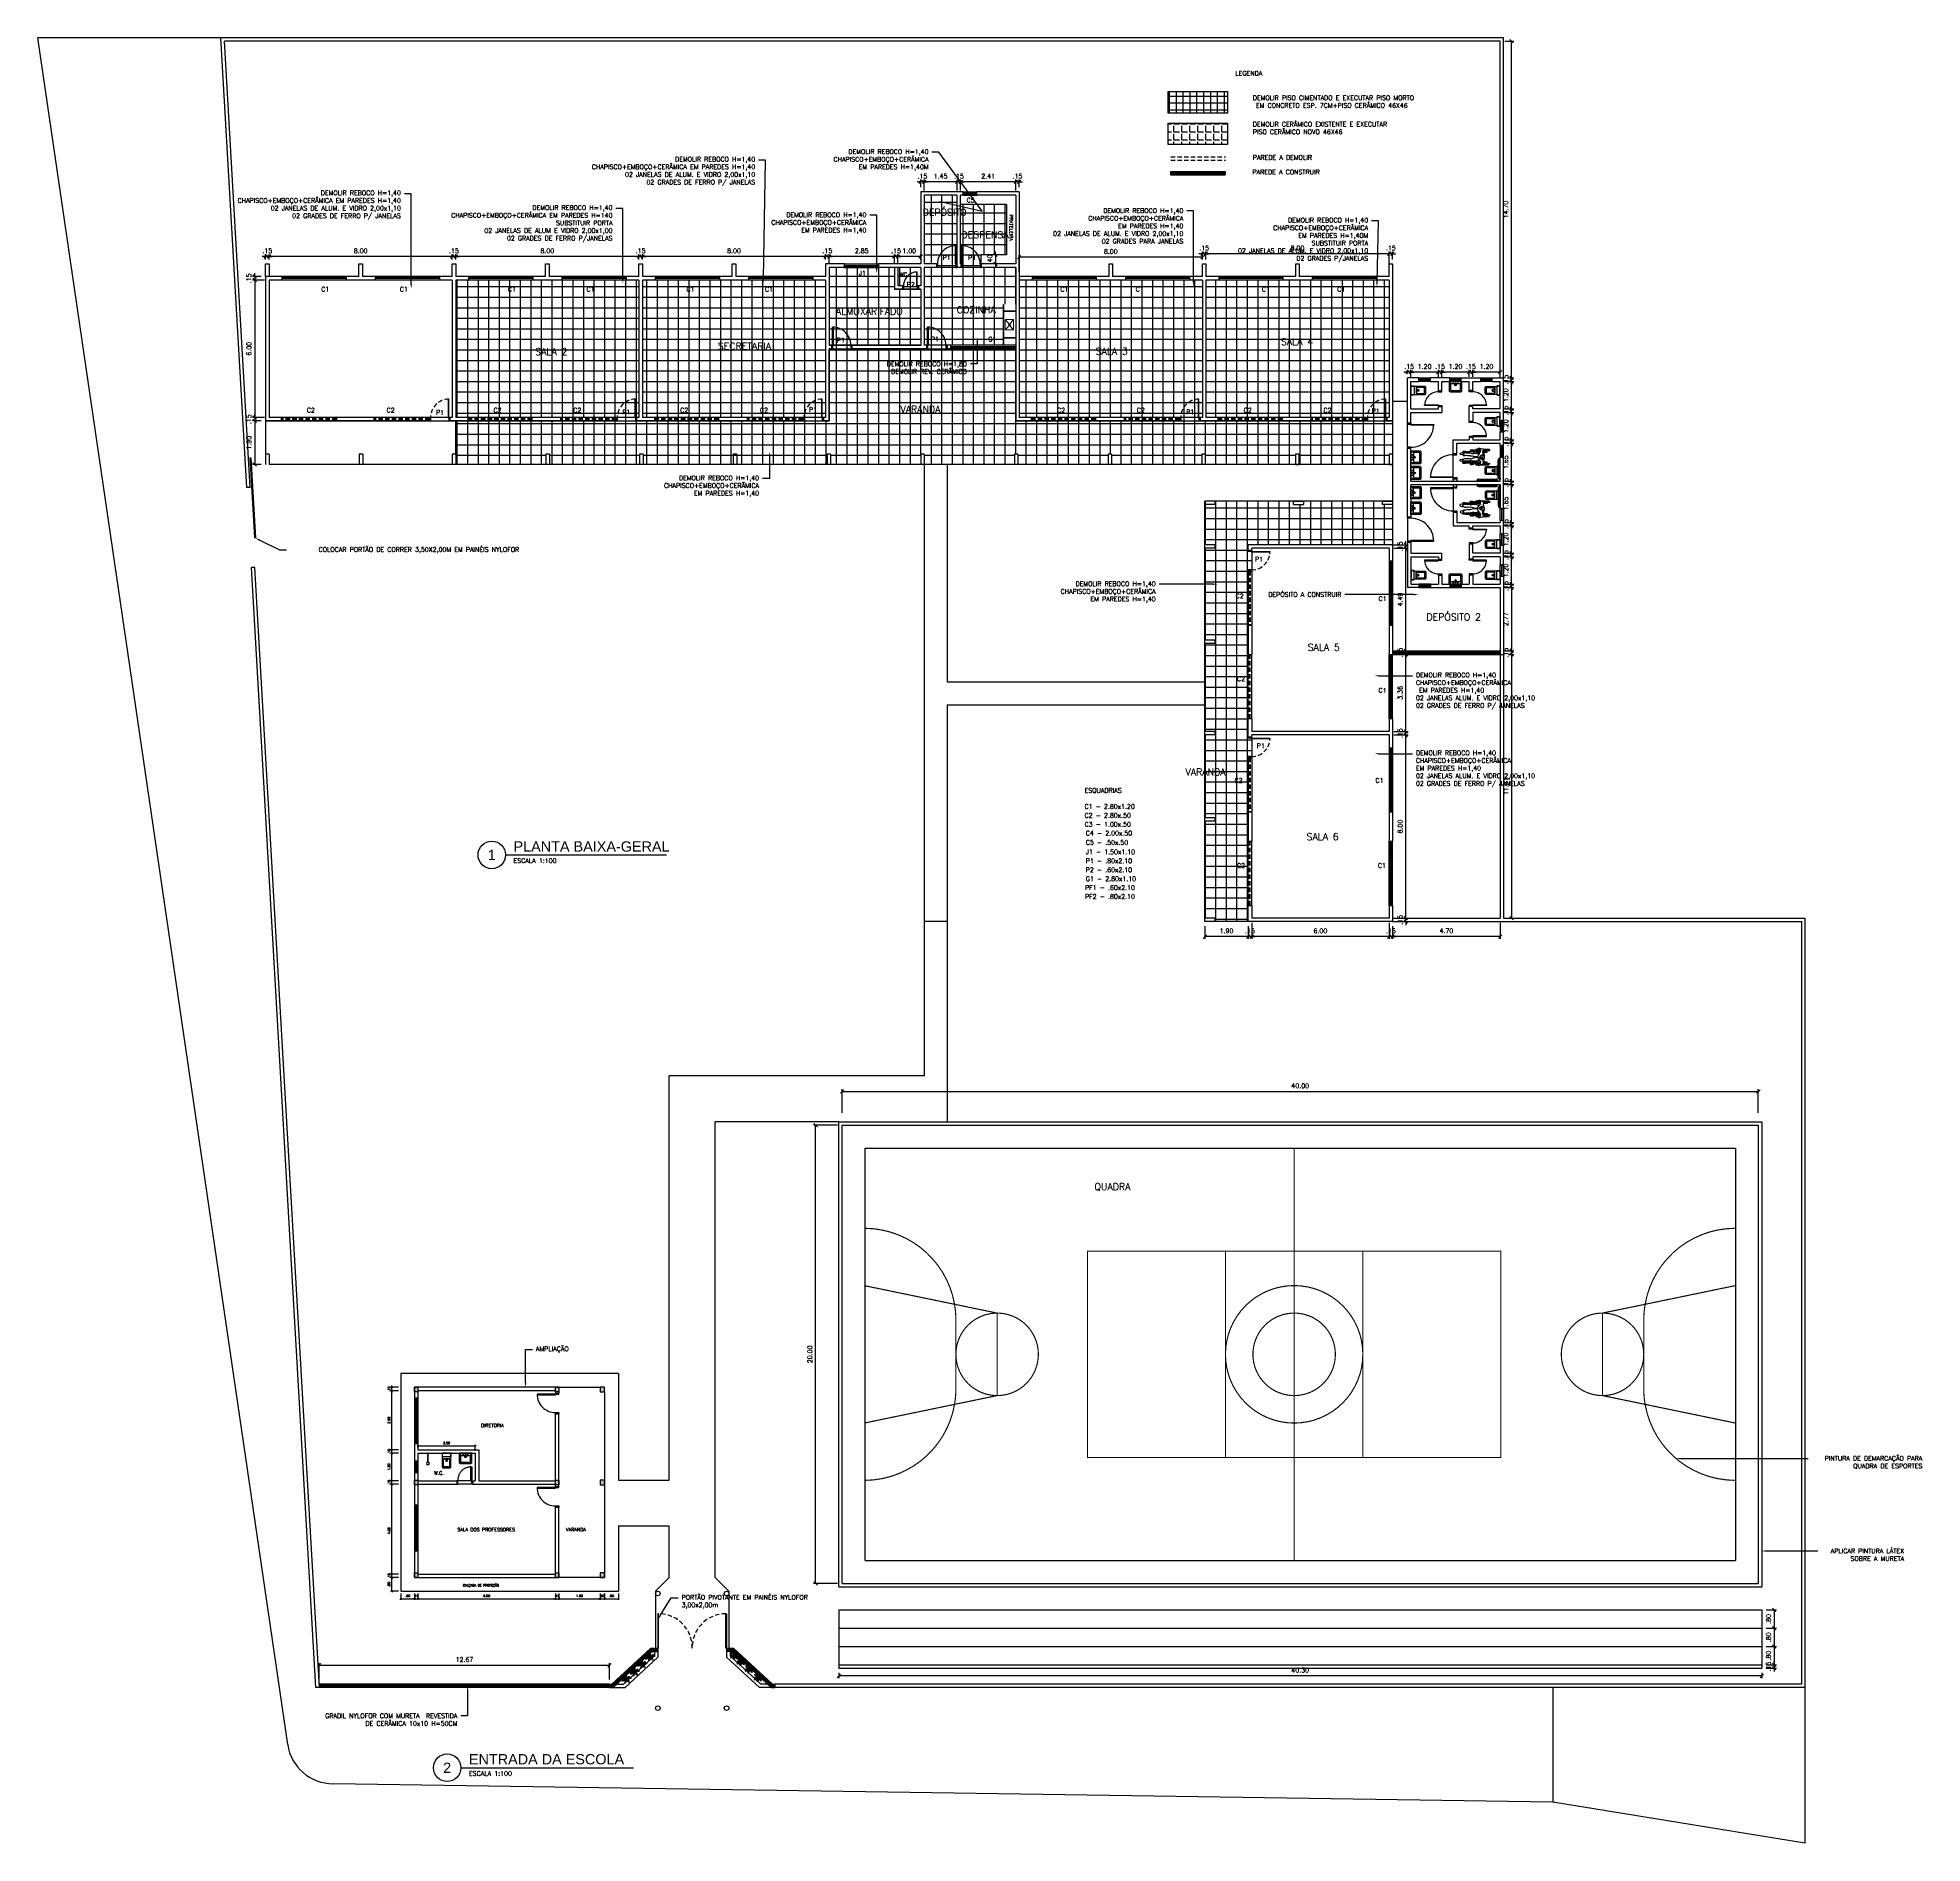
# Model space of a CAD drawing. Header units: millimetres. Extents: x -11 to 499, y 215 to 428.
# Drawn here: x 164.8 to 247, y 238.4 to 317.2 of the extents above; entities that cross this region are included whole.
import ezdxf
from ezdxf import colors
from ezdxf.entities.mleader import LeaderData, LeaderLine
from ezdxf.enums import TextEntityAlignment as Align
from ezdxf.math import Vec2, Vec3

# ---------------------------------------------------------------- set-up
doc = ezdxf.new("R2010")
doc.units = ezdxf.units.MM
doc.linetypes.add('HIDDEN', pattern=[9.525, 6.35, -3.175])
for name, color, linetype in [('ARQ-ALVENARIA', 4, 'Continuous'), ('ARQ-COTAS', 30, 'Continuous'), ('ARQ-ESQ-01', 1, 'Continuous'), ('ARQ-ESQ-02', 2, 'Continuous'), ('ARQ-ESTRUTURA', 6, 'Continuous'), ('ARQ-HACHURA', 253, 'Continuous'), ('ARQ-PENA-02', 2, 'Continuous'), ('ARQ-PENA-03', 3, 'Continuous'), ('ARQ-PISO', 8, 'Continuous'), ('ARQ-PROJ-01', 1, 'HIDDEN'), ('ARQ-PÇ-HIDROSSAN', 7, 'Continuous'), ('ARQ-SOLEIRA', 8, 'Continuous'), ('ARQ-SÍMBOLOS', 2, 'Continuous'), ('ARQ-TEXTO2', 2, 'Continuous'), ('ARQ-TEXTO3', 3, 'Continuous'), ('ARQ-TEXTO4', 4, 'Continuous')]:
    doc.layers.add(name, color=color, linetype=linetype)
doc.layers.add('BANHO_COZINHA', color=7, linetype='Continuous', lineweight=5)
doc.styles.add('arial', font='arial.ttf')
doc.styles.add('PADRAO_TXT', font='romans.shx')
doc.styles.add('ROMANS', font='romans.shx')
doc.styles.add('Romans_Anot', font='romans.shx')
doc.styles.get("Standard").update_dxf_attribs({"font": 'arial.ttf'})
doc.dimstyles.new('Escala 1-100', dxfattribs={"dimtxt": 0.2, "dimasz": 0.15, "dimexe": 0.1, "dimexo": 0.2, "dimgap": 0.15, "dimtad": 1, "dimzin": 4, "dimdsep": 46, "dimtxsty": 'Romans_Anot', "dimblk": 'OBLIQUE', "dimcen": 0.25, "dimclrd": 256, "dimclre": 256, "dimclrt": 2, "dimadec": 0, "dimazin": 0, "dimtfac": 1, "dimtix": 1, "dimtmove": 2, "dimatfit": 3, "dimfxl": 1, "dimlwd": -1, "dimlwe": -1, "dimarcsym": 0})
doc.dimstyles.new('Escala 1-50', dxfattribs={"dimscale": 0.5, "dimtxt": 0.2, "dimasz": 0.15, "dimexe": 0.1, "dimexo": 0.2, "dimgap": 0.15, "dimtad": 1, "dimzin": 4, "dimdsep": 46, "dimtxsty": 'Romans_Anot', "dimblk": 'OBLIQUE', "dimcen": 0.25, "dimclrd": 256, "dimclre": 256, "dimclrt": 2, "dimadec": 0, "dimazin": 0, "dimtfac": 1, "dimtix": 1, "dimtmove": 2, "dimatfit": 3, "dimfxl": 1, "dimlwd": -1, "dimlwe": -1, "dimarcsym": 0})
pattern_1 = [(0, (0, 0), (0, 0.46), []), (90, (0, 0), (-0.46, 3e-17), [])]

# ---------------------------------------------------------------- blocks, each defined once
blk = doc.blocks.new('PIA180')
at = {"layer": 'BANHO_COZINHA'}
for p, q in [((0.9, 0), (-0.9, 0)), ((-0.607, -0.55), (-0.607, 0)), ((-0.572, -0.515), (-0.572, 0)), ((0.9, -0.55), (-0.9, -0.55)), ((0.865, -0.515), (-0.865, -0.515)), ((-0.572, -0.515), (-0.607, -0.55)), ((-0.036, -0.308), (-0.196, -0.432)), ((-0.193, -0.126), (-0.036, -0.248)), ((0.202, -0.124), (0.042, -0.248)), ((0.042, -0.308), (0.202, -0.432)), ((0.559, -0.515), (0.559, 0)), ((0.559, -0.515), (0.594, -0.55)), ((0.594, -0.55), (0.594, 0))]:
    blk.add_line(p, q, dxfattribs=at)
blk.add_lwpolyline([(0.052, -0.097), (0.211, -0.097, -0.414214), (0.229, -0.115), (0.229, -0.441, -0.414214), (0.211, -0.459), (-0.205, -0.459, -0.414214), (-0.223, -0.441), (-0.223, -0.115, -0.414214), (-0.205, -0.097), (0.052, -0.097)], format="xyb", dxfattribs=at)
for radius in [0.0391, 0.024, 0.0147]:
    blk.add_circle((0.003, -0.278), radius, dxfattribs=at)
blk = doc.blocks.new('_Oblique')
at = {"color": 0, "linetype": 'ByBlock', "lineweight": -2}
blk.add_line((-0.5, -0.5), (0.5, 0.5), dxfattribs=at)
blk = doc.blocks.new('*D43')
at = {"layer": 'ARQ-PISO', "transparency": 16777216}
for p, q in [((206.862, 307.747), (206.481, 307.747)), ((206.581, 307.747), (206.581, 307.897)), ((206.581, 307.747), (206.581, 307.347)), ((207.262, 307.347), (206.481, 307.347)), ((206.581, 307.347), (206.581, 307.197))]:
    blk.add_line(p, q, dxfattribs=at)
at = {"layer": 'Defpoints', "color": 0, "transparency": 16777216}
for p in [(207.062, 307.747), (206.581, 307.347), (207.462, 307.347)]:
    blk.add_point(p, dxfattribs=at)
at = {"layer": 'ARQ-PISO', "transparency": 16777216, "xscale": 0.15, "yscale": 0.15, "zscale": 0.15}
for p, rotation in [((206.581, 307.747), 270), ((206.581, 307.347), 90)]:
    blk.add_blockref('_Oblique', p, dxfattribs=dict(at, rotation=rotation))
at = {"layer": 'ARQ-PISO', "color": 2, "transparency": 16777216, "insert": (206.331, 307.547), "char_height": 0.2, "attachment_point": 5, "rotation": 90, "style": 'Romans_Anot'}
blk.add_mtext('.40', dxfattribs=at)
blk = doc.blocks.new('ADC_LAV_03')
for p, q in [((0.225, -0.108), (-0.225, -0.108)), ((-0.031, -0.157), (0.031, -0.157)), ((0, -0.186), (0, -0.125))]:
    blk.add_line(p, q)
blk.add_lwpolyline([(0.275, 0), (-0.275, 0), (-0.275, -0.4, 0.414214), (-0.225, -0.45), (0.225, -0.45, 0.414214), (0.275, -0.4)], format="xyb", close=True)
for points in [[(-0.25, 0), (-0.25, -0.043, 0.414214), (-0.243, -0.05), (-0.232, -0.05, -0.414214), (-0.225, -0.057), (-0.225, -0.36, 0.414214), (-0.185, -0.4), (0.185, -0.4, 0.414214), (0.225, -0.36), (0.225, -0.057, -0.414214), (0.232, -0.05), (0.243, -0.05, 0.414214), (0.25, -0.043), (0.25, 0)], [(-0.217, -0.108), (-0.217, -0.36, 0.414214), (-0.185, -0.392), (0.185, -0.392, 0.414214), (0.217, -0.36), (0.217, -0.108)]]:
    blk.add_lwpolyline(points, format="xyb")
for centre, radius in [((-0.1, -0.075), 0.0204), ((0, -0.156), 0.0367), ((0, -0.156), 0.0309), ((0, -0.075), 0.0204), ((0.1, -0.075), 0.0204)]:
    blk.add_circle(centre, radius)
blk = doc.blocks.new('ADC_PD_AB1')
blk.add_lwpolyline([(0, 0), (1, 0), (1, 0.03), (0, 0.03)], close=True)
at = {"flags": 8}
blk.add_attdef('$PORTA', text='', height=0.09, dxfattribs=at).set_placement((0.5, 0.146), align=Align.MIDDLE)
blk = doc.blocks.new('ADC_VASO_02')
for points in [[(-0.17, 0.15, 0.414214), (-0.2, 0.12), (-0.2, 0), (0.2, 0), (0.2, 0.12, 0.414214), (0.17, 0.15)], [(-0.17, 0.14, 0.414214), (-0.19, 0.12), (-0.19, 0.01), (0.19, 0.01), (0.19, 0.12, 0.414214), (0.17, 0.14)], [(0.139, 0.275, -0.414214), (0.099, 0.235), (-0.095, 0.235, -0.414214), (-0.135, 0.275), (-0.135, 0.57, -0.414214), (-0.095, 0.61), (0.099, 0.61, -0.414214), (0.139, 0.57)], [(0.13, 0.275, -0.414214), (0.099, 0.244), (-0.095, 0.244, -0.414214), (-0.126, 0.275), (-0.126, 0.57, -0.414214), (-0.095, 0.602), (0.099, 0.602, -0.414214), (0.13, 0.57)]]:
    blk.add_lwpolyline(points, format="xyb", close=True)
blk.add_lwpolyline([(-0.175, 0.15), (-0.175, 0.6, -0.414214), (-0.125, 0.65), (0.125, 0.65, -0.414214), (0.175, 0.6), (0.175, 0.15)], format="xyb")
blk.add_lwpolyline([(0.036, 0.244), (0.036, 0.337), (-0.034, 0.337), (-0.034, 0.244)])
blk.add_arc((0.001, 0.321), 0.0388, 24.39508, 155.60492)
blk = doc.blocks.new('M-CADERO')
for p, q in [((-0.356, 0.764), (-0.338, 0.8)), ((-0.35, 0.723), (-0.356, 0.764)), ((-0.341, 0.815), (-0.327, 0.897)), ((-0.338, 0.8), (-0.341, 0.815)), ((-0.337, 0.8), (-0.326, 0.788)), ((-0.327, 0.897), (-0.315, 0.913)), ((-0.326, 0.788), (-0.294, 0.777)), ((-0.315, 0.913), (-0.295, 0.922)), ((-0.313, 0.925), (-0.313, 1.145)), ((-0.308, 1.134), (-0.284, 1.134)), ((-0.299, 0.778), (-0.298, 0.738)), ((-0.295, 0.922), (-0.207, 0.893)), ((-0.294, 0.777), (-0.268, 0.815)), ((-0.282, 0.928), (-0.282, 1.161)), ((-0.282, 0.598), (-0.282, 0.784)), ((-0.267, 0.814), (-0.217, 0.794)), ((-0.253, 1.161), (-0.253, 0.916)), ((-0.253, 0.798), (-0.253, 0.598)), ((-0.226, 1.076), (-0.226, 0.967)), ((-0.198, 1.076), (-0.226, 1.076)), ((-0.226, 0.967), (-0.198, 0.967)), ((-0.224, 0.446), (-0.224, 0.789)), ((-0.22, 0.967), (-0.22, 0.903)), ((-0.217, 0.794), (-0.195, 0.795)), ((-0.207, 0.893), (-0.199, 0.884)), ((-0.204, 0.966), (-0.204, 0.899)), ((-0.204, 0.923), (-0.142, 0.941)), ((-0.204, 0.811), (-0.189, 0.788)), ((-0.199, 0.884), (-0.161, 0.901)), ((-0.198, 0.967), (-0.198, 1.076)), ((-0.194, 0.782), (-0.194, 0.516)), ((-0.189, 0.788), (-0.165, 0.77)), ((-0.157, 0.721), (-0.167, 0.766)), ((-0.165, 0.77), (-0.14, 0.756)), ((-0.161, 0.901), (-0.121, 0.906)), ((-0.142, 0.941), (-0.069, 0.953)), ((-0.14, 0.756), (-0.121, 0.75)), ((-0.131, 0.752), (-0.072, 0.719)), ((-0.121, 0.906), (-0.084, 0.897)), ((-0.064, 0.93), (-0.08, 0.916)), ((-0.08, 0.916), (-0.079, 0.891)), ((-0.079, 0.891), (-0.074, 0.854)), ((-0.054, 0.854), (-0.077, 0.886)), ((-0.074, 0.854), (-0.051, 0.815)), ((-0.069, 0.953), (0.006, 0.958)), ((-0.047, 0.948), (-0.064, 0.93)), ((-0.06, 0.932), (-0.053, 0.917)), ((-0.051, 0.815), (-0.039, 0.81)), ((-0.028, 0.948), (-0.047, 0.948)), ((-0.045, 0.811), (-0.027, 0.789)), ((-0.039, 0.81), (-0.017, 0.808)), ((-0.014, 0.952), (-0.028, 0.948)), ((-0.027, 0.789), (-0.009, 0.777)), ((-0.022, 0.877), (-0.001, 0.868)), ((-0.017, 0.808), (0.01, 0.816)), ((0.014, 0.951), (-0.014, 0.952)), ((-0.009, 0.777), (0.01, 0.77)), ((-0.004, 0.826), (0.023, 0.826)), ((-0.001, 0.868), (0.013, 0.864)), ((0.006, 0.958), (0.11, 0.946)), ((0.01, 0.816), (0.042, 0.839)), ((0.01, 0.77), (0.03, 0.772)), ((0.059, 0.939), (0.014, 0.951)), ((0.043, 0.84), (0.029, 0.904)), ((0.03, 0.772), (0.072, 0.82)), ((0.042, 0.839), (0.061, 0.829)), ((0.085, 0.902), (0.059, 0.939)), ((0.061, 0.829), (0.074, 0.83)), ((0.072, 0.82), (0.089, 0.849)), ((0.118, 0.919), (0.08, 0.909)), ((0.089, 0.849), (0.085, 0.902)), ((0.107, 0.742), (0.121, 0.769)), ((0.11, 0.946), (0.169, 0.926)), ((0.117, 0.771), (0.142, 0.78)), ((0.152, 0.913), (0.118, 0.919)), ((0.138, 0.774), (0.142, 0.738)), ((0.142, 0.78), (0.162, 0.793)), ((0.228, 0.931), (0.156, 0.917)), ((0.162, 0.793), (0.184, 0.818)), ((0.179, 0.813), (0.203, 0.803)), ((0.199, 1.076), (0.199, 0.967)), ((0.227, 1.076), (0.199, 1.076)), ((0.199, 0.967), (0.227, 0.967)), ((0.2, 0.792), (0.2, 0.516)), ((0.203, 0.803), (0.222, 0.811)), ((0.205, 0.967), (0.205, 0.933)), ((0.221, 0.966), (0.221, 0.938)), ((0.222, 0.811), (0.233, 0.817)), ((0.227, 0.967), (0.227, 1.076)), ((0.269, 0.918), (0.228, 0.931)), ((0.231, 0.446), (0.231, 0.804)), ((0.237, 0.821), (0.267, 0.783)), ((0.25, 0.932), (0.25, 1.164)), ((0.25, 0.601), (0.25, 0.794)), ((0.279, 0.785), (0.267, 0.783)), ((0.272, 0.784), (0.268, 0.751)), ((0.268, 0.751), (0.279, 0.717)), ((0.296, 0.862), (0.269, 0.918)), ((0.279, 1.164), (0.279, 0.909)), ((0.294, 0.797), (0.279, 0.785)), ((0.296, 1.134), (0.28, 1.134)), ((0.301, 0.818), (0.294, 0.797)), ((0.301, 0.818), (0.296, 0.862)), ((0.328, 0.785), (0.301, 0.818)), ((0.305, 0.84), (0.305, 1.142)), ((0.324, 0.711), (0.335, 0.76)), ((0.335, 0.76), (0.328, 0.785)), ((-0.331, 0.702), (-0.35, 0.723)), ((-0.33, 0.718), (-0.34, 0.718)), ((-0.327, 0.69), (-0.33, 0.718)), ((-0.327, 0.69), (-0.323, 0.684)), ((-0.311, 0.688), (-0.323, 0.684)), ((-0.313, 0.62), (-0.313, 0.678)), ((-0.31, 0.707), (-0.311, 0.688)), ((-0.298, 0.738), (-0.31, 0.707)), ((-0.308, 0.632), (-0.284, 0.632)), ((-0.29, 0.417), (-0.29, 0.488)), ((-0.224, 0.446), (-0.29, 0.446)), ((-0.206, 0.417), (-0.29, 0.417)), ((-0.283, 0.446), (-0.283, 0.53)), ((-0.283, 0.413), (-0.283, 0.417)), ((-0.255, 0.53), (-0.255, 0.448)), ((-0.255, 0.416), (-0.255, 0.413)), ((-0.212, 0.219), (-0.226, 0.212)), ((-0.226, 0.212), (-0.223, 0.149)), ((-0.224, 0.15), (-0.226, 0.104)), ((-0.226, 0.104), (-0.176, 0.107)), ((-0.215, 0.512), (-0.224, 0.516)), ((-0.224, 0.215), (-0.224, 0.417)), ((-0.194, 0.143), (-0.224, 0.142)), ((-0.223, 0.446), (-0.214, 0.417)), ((-0.202, 0.512), (-0.215, 0.512)), ((-0.199, 0.217), (-0.212, 0.219)), ((-0.206, 0.511), (-0.206, 0.217)), ((-0.194, 0.516), (-0.202, 0.512)), ((-0.193, 0.203), (-0.199, 0.217)), ((-0.194, 0.143), (-0.193, 0.203)), ((-0.18, 0.201), (-0.192, 0.2)), ((-0.191, 0.524), (-0.146, 0.524)), ((-0.189, 0.225), (-0.171, 0.32)), ((-0.184, 0.217), (-0.189, 0.225)), ((-0.172, 0.185), (-0.184, 0.217)), ((-0.177, 0.091), (-0.173, 0.136)), ((-0.171, 0.044), (-0.177, 0.091)), ((-0.173, 0.136), (-0.168, 0.171)), ((-0.172, 0.345), (-0.166, 0.39)), ((-0.16, 0.233), (-0.172, 0.345)), ((-0.153, 0.15), (-0.172, 0.185)), ((-0.155, 0.015), (-0.171, 0.044)), ((-0.166, 0.39), (-0.159, 0.424)), ((-0.159, 0.424), (-0.14, 0.475)), ((-0.15, 0.693), (-0.157, 0.721)), ((-0.132, 0.003), (-0.155, 0.015)), ((-0.125, 0.108), (-0.153, 0.15)), ((-0.152, 0.644), (-0.148, 0.688)), ((-0.143, 0.526), (-0.152, 0.644)), ((-0.148, 0.672), (-0.134, 0.667)), ((-0.147, 0.5), (-0.142, 0.526)), ((-0.143, 0.47), (-0.147, 0.5)), ((-0.134, 0.512), (-0.143, 0.526)), ((-0.134, 0.667), (-0.125, 0.669)), ((-0.118, 0.006), (-0.132, 0.003)), ((-0.094, 0.129), (-0.125, 0.108)), ((-0.103, 0.028), (-0.118, 0.006)), ((-0.085, 0.082), (-0.103, 0.028)), ((-0.068, 0.191), (-0.094, 0.129)), ((-0.092, 0.128), (-0.084, 0.11)), ((-0.086, 0.113), (-0.064, 0.114)), ((-0.084, 0.11), (-0.085, 0.082)), ((-0.072, 0.719), (-0.028, 0.706)), ((-0.059, 0.216), (-0.068, 0.191)), ((-0.064, 0.114), (-0.06, 0.122)), ((-0.06, 0.154), (-0.063, 0.2)), ((-0.06, 0.122), (-0.06, 0.154)), ((-0.053, 0.276), (-0.059, 0.216)), ((-0.045, 0.394), (-0.053, 0.276)), ((-0.045, 0.394), (-0.049, 0.392)), ((-0.035, 0.427), (-0.045, 0.394)), ((-0.03, 0.476), (-0.035, 0.427)), ((-0.008, 0.655), (-0.03, 0.476)), ((-0.028, 0.706), (0.013, 0.706)), ((-0.014, 0.657), (-0.027, 0.67)), ((-0.02, 0.526), (0.03, 0.526)), ((0.011, 0.606), (0, 0.655)), ((0.034, 0.529), (0.011, 0.606)), ((0.013, 0.706), (0.072, 0.719)), ((0.038, 0.673), (0.014, 0.662)), ((0.067, 0.441), (0.034, 0.529)), ((0.052, 0.248), (0.063, 0.311)), ((0.059, 0.192), (0.052, 0.248)), ((0.084, 0.133), (0.059, 0.192)), ((0.061, 0.382), (0.068, 0.448)), ((0.062, 0.321), (0.061, 0.382)), ((0.072, 0.286), (0.062, 0.321)), ((0.072, 0.719), (0.107, 0.742)), ((0.08, 0.111), (0.078, 0.148)), ((0.081, 0.076), (0.083, 0.13)), ((0.098, 0.02), (0.081, 0.076)), ((0.106, 0.1), (0.084, 0.133)), ((0.113, 0.001), (0.098, 0.02)), ((0.125, 0.087), (0.106, 0.1)), ((0.13, -0.013), (0.113, 0.001)), ((0.128, 0.415), (0.116, 0.41)), ((0.159, 0.126), (0.125, 0.087)), ((0.14, 0.735), (0.133, 0.696)), ((0.137, 0.708), (0.152, 0.664)), ((0.154, 0), (0.141, -0.012)), ((0.152, 0.664), (0.159, 0.54)), ((0.17, 0.057), (0.154, 0)), ((0.159, 0.54), (0.165, 0.523)), ((0.167, 0.198), (0.159, 0.126)), ((0.16, 0.118), (0.166, 0.106)), ((0.165, 0.523), (0.163, 0.419)), ((0.163, 0.419), (0.165, 0.236)), ((0.165, 0.236), (0.167, 0.198)), ((0.166, 0.526), (0.201, 0.525)), ((0.166, 0.106), (0.17, 0.057)), ((0.2, 0.204), (0.171, 0.203)), ((0.238, 0.11), (0.176, 0.112)), ((0.2, 0.516), (0.209, 0.512)), ((0.2, 0.145), (0.201, 0.204)), ((0.2, 0.145), (0.232, 0.145)), ((0.205, 0.218), (0.201, 0.204)), ((0.212, 0.221), (0.205, 0.218)), ((0.209, 0.512), (0.222, 0.512)), ((0.212, 0.417), (0.297, 0.417)), ((0.213, 0.511), (0.213, 0.217)), ((0.23, 0.218), (0.213, 0.221)), ((0.23, 0.446), (0.221, 0.417)), ((0.222, 0.512), (0.231, 0.516)), ((0.23, 0.446), (0.295, 0.446)), ((0.237, 0.207), (0.23, 0.218)), ((0.231, 0.215), (0.231, 0.417)), ((0.236, 0.146), (0.237, 0.207)), ((0.239, 0.11), (0.238, 0.158)), ((0.256, 0.528), (0.26, 0.447)), ((0.261, 0.417), (0.262, 0.411)), ((0.278, 0.633), (0.297, 0.633)), ((0.279, 0.718), (0.279, 0.601)), ((0.279, 0.701), (0.295, 0.705)), ((0.288, 0.446), (0.285, 0.529)), ((0.29, 0.413), (0.29, 0.416)), ((0.297, 0.416), (0.293, 0.488)), ((0.294, 0.717), (0.3, 0.724)), ((0.295, 0.705), (0.294, 0.717)), ((0.3, 0.724), (0.313, 0.706)), ((0.305, 0.617), (0.305, 0.704)), ((0.313, 0.706), (0.324, 0.711)), ((0.141, -0.012), (0.13, -0.013))]:
    blk.add_line(p, q)
for centre, radius, start, end in [((-0.267, 1.161), 0.0146, 0, 180), ((0.264, 1.164), 0.0146, 0, 180), ((-0.269, 0.53), 0.0142, 0, 180), ((-0.269, 0.413), 0.0142, 180, 0), ((-0.267, 0.598), 0.0146, 180, 0), ((0.264, 0.601), 0.0146, 180, 0), ((0.27, 0.528), 0.0142, 2.66289, 182.66289), ((0.276, 0.412), 0.0142, 182.66289, 2.66289)]:
    blk.add_arc(centre, radius, start, end)
for p in [(0, 0.798), (0.016, 0.788), (0.036, 0.801)]:
    blk.add_point(p)
blk = doc.blocks.new('ADC_PE_AB1')
blk.add_lwpolyline([(0, -0.03), (1, -0.03), (1, 0), (0, 0)], close=True)
at = {"flags": 8}
blk.add_attdef('$PORTA', text='', height=0.09, dxfattribs=at).set_placement((0.5, -0.157), align=Align.MIDDLE)
blk = doc.blocks.new('ADC_JPL')
at = {"linetype": 'ByBlock'}
blk.add_lwpolyline([(0, -0.015), (1, -0.015), (1, 0.015), (0, 0.015)], close=True, dxfattribs=at)
at = {"flags": 8}
blk.add_attdef('$JANELA', text='', height=0.09, dxfattribs=at).set_placement((0.5, 0.2), align=Align.MIDDLE)
blk = doc.blocks.new('*D80')
at = {"layer": 'ARQ-COTAS', "ltscale": 0.03, "transparency": 16777216}
for p, q in [((199.885, 270.305), (199.885, 271.332)), ((199.885, 271.232), (239.88, 271.232)), ((239.88, 270.305), (239.88, 271.332))]:
    blk.add_line(p, q, dxfattribs=at)
at = {"layer": 'Defpoints', "color": 0, "ltscale": 0.03, "transparency": 16777216}
for p in [(239.88, 271.232), (199.885, 270.105), (239.88, 270.105)]:
    blk.add_point(p, dxfattribs=at)
at = {"layer": 'ARQ-COTAS', "ltscale": 0.03, "transparency": 16777216, "xscale": 0.15, "yscale": 0.15, "zscale": 0.15, "rotation": 180}
blk.add_blockref('_Oblique', (199.885, 271.232), dxfattribs=at)
at = {"layer": 'ARQ-COTAS', "ltscale": 0.03, "transparency": 16777216, "xscale": 0.15, "yscale": 0.15, "zscale": 0.15}
blk.add_blockref('_Oblique', (239.88, 271.232), dxfattribs=at)
at = {"layer": 'ARQ-COTAS', "color": 2, "ltscale": 0.03, "transparency": 16777216, "insert": (219.882, 271.482), "char_height": 0.2, "attachment_point": 5, "style": 'Romans_Anot'}
blk.add_mtext('40.00', dxfattribs=at)
blk = doc.blocks.new('*D81')
at = {"layer": 'ARQ-COTAS', "ltscale": 0.03, "transparency": 16777216}
for p, q in [((199.685, 269.762), (198.626, 269.762)), ((198.726, 249.762), (198.726, 269.762)), ((199.685, 249.762), (198.626, 249.762))]:
    blk.add_line(p, q, dxfattribs=at)
at = {"layer": 'Defpoints', "color": 0, "ltscale": 0.03, "transparency": 16777216}
for p in [(198.726, 269.762), (199.885, 269.762), (199.885, 249.762)]:
    blk.add_point(p, dxfattribs=at)
at = {"layer": 'ARQ-COTAS', "ltscale": 0.03, "transparency": 16777216, "xscale": 0.15, "yscale": 0.15, "zscale": 0.15}
for p, rotation in [((198.726, 269.762), 90), ((198.726, 249.762), 270)]:
    blk.add_blockref('_Oblique', p, dxfattribs=dict(at, rotation=rotation))
at = {"layer": 'ARQ-COTAS', "color": 2, "ltscale": 0.03, "transparency": 16777216, "insert": (198.476, 259.762), "char_height": 0.2, "attachment_point": 5, "rotation": 90, "style": 'Romans_Anot'}
blk.add_mtext('20.00', dxfattribs=at)
blk = doc.blocks.new('*D82')
at = {"layer": 'ARQ-COTAS', "ltscale": 0.03, "transparency": 16777216}
for p, q in [((240.23, 248.614), (240.676, 248.614)), ((240.576, 248.614), (240.576, 247.814)), ((240.23, 247.814), (240.676, 247.814))]:
    blk.add_line(p, q, dxfattribs=at)
at = {"layer": 'Defpoints', "color": 0, "ltscale": 0.03, "transparency": 16777216}
for p in [(240.03, 248.614), (240.03, 247.814), (240.576, 247.814)]:
    blk.add_point(p, dxfattribs=at)
at = {"layer": 'ARQ-COTAS', "ltscale": 0.03, "transparency": 16777216, "xscale": 0.15, "yscale": 0.15, "zscale": 0.15}
for p, rotation in [((240.576, 248.614), 90), ((240.576, 247.814), 270)]:
    blk.add_blockref('_Oblique', p, dxfattribs=dict(at, rotation=rotation))
at = {"layer": 'ARQ-COTAS', "color": 2, "ltscale": 0.03, "transparency": 16777216, "insert": (240.326, 248.214), "char_height": 0.2, "attachment_point": 5, "rotation": 90, "style": 'Romans_Anot'}
blk.add_mtext('.80', dxfattribs=at)
blk = doc.blocks.new('*D83')
at = {"layer": 'ARQ-COTAS', "ltscale": 0.03, "transparency": 16777216}
for p, q in [((240.23, 247.814), (240.676, 247.814)), ((240.576, 247.814), (240.576, 247.014)), ((240.23, 247.014), (240.676, 247.014))]:
    blk.add_line(p, q, dxfattribs=at)
at = {"layer": 'Defpoints', "color": 0, "ltscale": 0.03, "transparency": 16777216}
for p in [(240.03, 247.814), (240.03, 247.014), (240.576, 247.014)]:
    blk.add_point(p, dxfattribs=at)
at = {"layer": 'ARQ-COTAS', "ltscale": 0.03, "transparency": 16777216, "xscale": 0.15, "yscale": 0.15, "zscale": 0.15}
for p, rotation in [((240.576, 247.814), 90), ((240.576, 247.014), 270)]:
    blk.add_blockref('_Oblique', p, dxfattribs=dict(at, rotation=rotation))
at = {"layer": 'ARQ-COTAS', "color": 2, "ltscale": 0.03, "transparency": 16777216, "insert": (240.326, 247.414), "char_height": 0.2, "attachment_point": 5, "rotation": 90, "style": 'Romans_Anot'}
blk.add_mtext('.80', dxfattribs=at)
blk = doc.blocks.new('*D84')
at = {"layer": 'ARQ-COTAS', "ltscale": 0.03, "transparency": 16777216}
for p, q in [((240.23, 247.014), (240.676, 247.014)), ((240.576, 247.014), (240.576, 246.214)), ((240.23, 246.214), (240.676, 246.214))]:
    blk.add_line(p, q, dxfattribs=at)
at = {"layer": 'Defpoints', "color": 0, "ltscale": 0.03, "transparency": 16777216}
for p in [(240.03, 247.014), (240.03, 246.214), (240.576, 246.214)]:
    blk.add_point(p, dxfattribs=at)
at = {"layer": 'ARQ-COTAS', "ltscale": 0.03, "transparency": 16777216, "xscale": 0.15, "yscale": 0.15, "zscale": 0.15}
for p, rotation in [((240.576, 247.014), 90), ((240.576, 246.214), 270)]:
    blk.add_blockref('_Oblique', p, dxfattribs=dict(at, rotation=rotation))
at = {"layer": 'ARQ-COTAS', "color": 2, "ltscale": 0.03, "transparency": 16777216, "insert": (240.326, 246.614), "char_height": 0.2, "attachment_point": 5, "rotation": 90, "style": 'Romans_Anot'}
blk.add_mtext('.80', dxfattribs=at)
blk = doc.blocks.new('*D85')
at = {"layer": 'ARQ-COTAS', "ltscale": 0.03, "transparency": 16777216}
for p, q in [((240.23, 246.214), (240.676, 246.214)), ((240.23, 246.064), (240.676, 246.064)), ((240.576, 246.214), (240.576, 246.364)), ((240.576, 246.214), (240.576, 246.064)), ((240.576, 246.064), (240.576, 245.914))]:
    blk.add_line(p, q, dxfattribs=at)
at = {"layer": 'Defpoints', "color": 0, "ltscale": 0.03, "transparency": 16777216}
for p in [(240.03, 246.214), (240.03, 246.064), (240.576, 246.064)]:
    blk.add_point(p, dxfattribs=at)
at = {"layer": 'ARQ-COTAS', "ltscale": 0.03, "transparency": 16777216, "xscale": 0.15, "yscale": 0.15, "zscale": 0.15}
for p, rotation in [((240.576, 246.214), 270), ((240.576, 246.064), 90)]:
    blk.add_blockref('_Oblique', p, dxfattribs=dict(at, rotation=rotation))
at = {"layer": 'ARQ-COTAS', "color": 2, "ltscale": 0.03, "transparency": 16777216, "insert": (240.326, 246.139), "char_height": 0.2, "attachment_point": 5, "rotation": 90, "style": 'Romans_Anot'}
blk.add_mtext('.15', dxfattribs=at)
blk = doc.blocks.new('*D86')
at = {"layer": 'ARQ-COTAS', "ltscale": 0.03, "transparency": 16777216}
for p, q in [((199.735, 245.864), (199.735, 245.625)), ((240.03, 245.725), (199.735, 245.725)), ((240.03, 245.864), (240.03, 245.625))]:
    blk.add_line(p, q, dxfattribs=at)
at = {"layer": 'Defpoints', "color": 0, "ltscale": 0.03, "transparency": 16777216}
for p in [(199.735, 246.064), (240.03, 246.064), (199.735, 245.725)]:
    blk.add_point(p, dxfattribs=at)
at = {"layer": 'ARQ-COTAS', "ltscale": 0.03, "transparency": 16777216, "xscale": 0.15, "yscale": 0.15, "zscale": 0.15, "rotation": 180}
blk.add_blockref('_Oblique', (199.735, 245.725), dxfattribs=at)
at = {"layer": 'ARQ-COTAS', "ltscale": 0.03, "transparency": 16777216, "xscale": 0.15, "yscale": 0.15, "zscale": 0.15}
blk.add_blockref('_Oblique', (240.03, 245.725), dxfattribs=at)
at = {"layer": 'ARQ-COTAS', "color": 2, "ltscale": 0.03, "transparency": 16777216, "insert": (219.882, 245.975), "char_height": 0.2, "attachment_point": 5, "style": 'Romans_Anot'}
blk.add_mtext('40.30', dxfattribs=at)
blk = doc.blocks.new('Árvore14')
for p, q in [((-1.17, 0), (-0.91, 0.02)), ((-0.98, 0.71), (-1.13, 1)), ((-1.13, 1), (-1.11, 0.7)), ((-1.11, 0.7), (-1.02, 0.52)), ((-1.02, 0.52), (-0.85, 0.44)), ((-0.5, 0.48), (-0.98, 0.71)), ((-0.91, 0.02), (-0.55, 0)), ((-0.85, 0.44), (-0.67, 0.38)), ((-0.67, 0.38), (-0.56, 0.21)), ((0, 0), (-0.67, -0.19)), ((-0.4, 0.95), (-0.64, 0.99)), ((-0.64, 0.99), (-0.51, 0.89)), ((-0.56, 0.21), (-0.43, 0.03)), ((-0.55, 0), (0, 0)), ((0, 0), (-0.54, -0.08)), ((-0.51, 0.89), (-0.36, 0.67)), ((-0.28, 0.07), (-0.5, 0.48)), ((-0.43, 0.03), (0, 0)), ((-0.25, 0.79), (-0.4, 0.95)), ((-0.36, 0.67), (-0.3, 0.4)), ((-0.3, 0.4), (0, 0)), ((0, 0), (-0.28, 0.07)), ((-0.27, -0.14), (0, 0)), ((-0.19, 0.4), (-0.25, 0.79)), ((0, 0), (-0.19, 0.4)), ((-0.07, 1.34), (-0.15, 0.99)), ((-0.15, 0.99), (-0.05, 0.52)), ((0.05, 1.53), (-0.07, 1.34)), ((0, 0), (-0.07, -0.16)), ((-0.05, 0.52), (0.02, 0.18)), ((-0.04, -0.29), (0, 0)), ((0, 0), (0.17, 0.19)), ((0, 0), (0.38, 0.19)), ((0.67, 0.19), (0, 0)), ((0.02, 0.18), (0, 0)), ((0, 0), (0.57, 0.04)), ((0, 0), (0.17, -0.3)), ((0.59, -0.05), (0, 0)), ((0.03, 1.05), (0.05, 1.25)), ((0.08, 0.89), (0.03, 1.05)), ((0.05, 1.25), (0.05, 1.53)), ((0.17, 0.57), (0.08, 0.89)), ((0.17, 0.19), (0.17, 0.57)), ((0.38, 0.19), (0.57, 0.48)), ((0.57, 0.48), (0.76, 0.67)), ((0.57, 0.04), (0.96, 0.17)), ((0.93, 0.02), (0.59, -0.05)), ((0.95, 0.38), (0.67, 0.19)), ((0.76, 0.67), (1.05, 0.67)), ((1.31, 0.02), (0.93, 0.02)), ((1.05, 0.67), (0.95, 0.57)), ((0.95, 0.57), (0.95, 0.38)), ((0.96, 0.17), (1.37, 0.22)), ((1.52, 0.17), (1.31, 0.02)), ((1.37, 0.22), (1.52, 0.17)), ((-1.24, -0.57), (-1.33, -0.81)), ((-1.33, -0.81), (-1.25, -0.78)), ((-1.25, -0.78), (-1.07, -0.69)), ((-1.05, -0.38), (-1.24, -0.57)), ((-0.96, -0.12), (-1.17, 0)), ((-1.07, -0.69), (-0.74, -0.56)), ((-0.95, -0.29), (-1.05, -0.38)), ((-0.54, -0.08), (-0.96, -0.12)), ((-0.67, -0.19), (-0.95, -0.29)), ((-0.74, -0.56), (-0.6, -0.44)), ((-0.6, -0.44), (-0.27, -0.14)), ((-0.53, -0.45), (-0.6, -0.63)), ((-0.6, -0.63), (-0.48, -0.59)), ((-0.21, -0.27), (-0.53, -0.45)), ((-0.48, -0.59), (-0.24, -0.53)), ((-0.39, -1.14), (-0.32, -0.9)), ((-0.33, -1.42), (-0.39, -1.14)), ((-0.31, -1.28), (-0.33, -1.42)), ((-0.32, -0.9), (-0.11, -0.68)), ((-0.23, -1.1), (-0.31, -1.28)), ((-0.24, -0.53), (-0.14, -0.42)), ((0, -0.82), (-0.23, -1.1)), ((-0.07, -0.16), (-0.21, -0.27)), ((-0.14, -0.42), (-0.04, -0.29)), ((-0.11, -0.68), (0.03, -0.52)), ((0.18, -0.52), (0, -0.82)), ((0.03, -0.52), (0.12, -0.28)), ((0.12, -0.28), (0.04, -0.06)), ((0.04, -0.06), (0.34, -0.21)), ((0.17, -0.3), (0.18, -0.52)), ((0.32, -0.51), (0.18, -0.35)), ((0.48, -0.77), (0.32, -0.51)), ((0.34, -0.21), (0.6, -0.44)), ((0.64, -1.02), (0.48, -0.77)), ((0.6, -0.44), (0.78, -0.79)), ((0.87, -1.16), (0.64, -1.02)), ((0.78, -0.79), (0.87, -1.16))]:
    blk.add_line(p, q)
blk = doc.blocks.new('*U192')
at = {"layer": 'ARQ-SÍMBOLOS'}
blk.add_line((0.6, 0), (7.623, 0), dxfattribs=at)
blk.add_circle((0, 0), 0.6, dxfattribs=at)
at = {"layer": 'ARQ-TEXTO2', "style": 'ROMANS'}
blk.add_attdef('ESCALA1', text='', height=0.2, dxfattribs=at).set_placement((0.951, -0.149), align=Align.TOP_LEFT)
at = {"layer": 'ARQ-TEXTO4', "style": 'arial'}
blk.add_attdef('0', text='', height=0.45, dxfattribs=at).set_placement((0, 0), align=Align.MIDDLE)
blk.add_attdef('TITULODODESENHO', (0.951, 0.146), '', height=0.45, dxfattribs=at)
blk = doc.blocks.new('*U190')
at = {"layer": 'ARQ-SÍMBOLOS'}
blk.add_line((0.6, 0), (8.134, 0), dxfattribs=at)
blk.add_circle((0, 0), 0.6, dxfattribs=at)
at = {"layer": 'ARQ-TEXTO2', "style": 'ROMANS'}
blk.add_attdef('ESCALA1', text='', height=0.2, dxfattribs=at).set_placement((0.951, -0.149), align=Align.TOP_LEFT)
at = {"layer": 'ARQ-TEXTO4', "style": 'arial'}
blk.add_attdef('0', text='', height=0.45, dxfattribs=at).set_placement((0, 0), align=Align.MIDDLE)
blk.add_attdef('TITULODODESENHO', (0.951, 0.146), '', height=0.45, dxfattribs=at)
blk = doc.blocks.new('*D113')
at = {"layer": 'ARQ-COTAS', "transparency": 16777216}
for p, q in [((177.054, 245.572), (177.054, 246.289)), ((189.728, 246.189), (177.054, 246.189)), ((189.728, 245.572), (189.728, 246.289))]:
    blk.add_line(p, q, dxfattribs=at)
at = {"layer": 'Defpoints', "color": 0, "transparency": 16777216}
for p in [(177.054, 246.189), (177.054, 245.372), (189.728, 245.372)]:
    blk.add_point(p, dxfattribs=at)
at = {"layer": 'ARQ-COTAS', "transparency": 16777216, "xscale": 0.15, "yscale": 0.15, "zscale": 0.15, "rotation": 180}
blk.add_blockref('_Oblique', (177.054, 246.189), dxfattribs=at)
at = {"layer": 'ARQ-COTAS', "transparency": 16777216, "xscale": 0.15, "yscale": 0.15, "zscale": 0.15}
blk.add_blockref('_Oblique', (189.728, 246.189), dxfattribs=at)
at = {"layer": 'ARQ-COTAS', "color": 2, "transparency": 16777216, "insert": (183.391, 246.439), "char_height": 0.2, "attachment_point": 5, "style": 'Romans_Anot'}
blk.add_mtext('12.67', dxfattribs=at)
blk = doc.blocks.new('*D122')
at = {"layer": 'ARQ-COTAS', "ltscale": 0.03, "transparency": 16777216}
for p, q in [((228.812, 293.222), (229.208, 293.222)), ((229.108, 293.222), (229.108, 290.457)), ((228.812, 290.457), (229.208, 290.457))]:
    blk.add_line(p, q, dxfattribs=at)
at = {"layer": 'Defpoints', "color": 0, "ltscale": 0.03, "transparency": 16777216}
for p in [(228.612, 293.222), (228.612, 290.457), (229.108, 290.457)]:
    blk.add_point(p, dxfattribs=at)
at = {"layer": 'ARQ-COTAS', "ltscale": 0.03, "transparency": 16777216, "xscale": 0.15, "yscale": 0.15, "zscale": 0.15}
for p, rotation in [((229.108, 293.222), 90), ((229.108, 290.457), 270)]:
    blk.add_blockref('_Oblique', p, dxfattribs=dict(at, rotation=rotation))
at = {"layer": 'ARQ-COTAS', "color": 2, "ltscale": 0.03, "transparency": 16777216, "insert": (228.858, 291.84), "char_height": 0.2, "attachment_point": 5, "rotation": 90, "style": 'Romans_Anot'}
blk.add_mtext('2.77', dxfattribs=at)
blk = doc.blocks.new('*D123')
at = {"layer": 'ARQ-COTAS', "ltscale": 0.03, "transparency": 16777216}
for p, q in [((228.812, 290.457), (229.208, 290.457)), ((229.108, 290.457), (229.108, 290.607)), ((229.108, 290.457), (229.108, 290.307)), ((228.962, 290.307), (229.208, 290.307)), ((229.108, 290.307), (229.108, 290.157))]:
    blk.add_line(p, q, dxfattribs=at)
at = {"layer": 'Defpoints', "color": 0, "ltscale": 0.03, "transparency": 16777216}
for p in [(228.612, 290.457), (228.762, 290.307), (229.108, 290.307)]:
    blk.add_point(p, dxfattribs=at)
at = {"layer": 'ARQ-COTAS', "ltscale": 0.03, "transparency": 16777216, "xscale": 0.15, "yscale": 0.15, "zscale": 0.15}
for p, rotation in [((229.108, 290.457), 270), ((229.108, 290.307), 90)]:
    blk.add_blockref('_Oblique', p, dxfattribs=dict(at, rotation=rotation))
at = {"layer": 'ARQ-COTAS', "color": 2, "ltscale": 0.03, "transparency": 16777216, "insert": (228.858, 290.382), "char_height": 0.2, "attachment_point": 5, "rotation": 90, "style": 'Romans_Anot'}
blk.add_mtext('.15', dxfattribs=at)
blk = doc.blocks.new('*D124')
at = {"layer": 'ARQ-COTAS', "ltscale": 0.03, "transparency": 16777216}
for p, q in [((228.962, 290.307), (229.208, 290.307)), ((229.108, 290.307), (229.108, 278.797)), ((228.962, 278.797), (229.208, 278.797))]:
    blk.add_line(p, q, dxfattribs=at)
at = {"layer": 'Defpoints', "color": 0, "ltscale": 0.03, "transparency": 16777216}
for p in [(228.762, 290.307), (228.762, 278.797), (229.108, 278.797)]:
    blk.add_point(p, dxfattribs=at)
at = {"layer": 'ARQ-COTAS', "ltscale": 0.03, "transparency": 16777216, "xscale": 0.15, "yscale": 0.15, "zscale": 0.15}
for p, rotation in [((229.108, 290.307), 90), ((229.108, 278.797), 270)]:
    blk.add_blockref('_Oblique', p, dxfattribs=dict(at, rotation=rotation))
at = {"layer": 'ARQ-COTAS', "color": 2, "ltscale": 0.03, "transparency": 16777216, "insert": (228.858, 284.552), "char_height": 0.2, "attachment_point": 5, "rotation": 90, "style": 'Romans_Anot'}
blk.add_mtext('11.51', dxfattribs=at)
blk = doc.blocks.new('*D125')
at = {"layer": 'ARQ-COTAS', "ltscale": 0.03, "transparency": 16777216}
for p, q in [((228.812, 293.372), (229.208, 293.372)), ((228.812, 293.222), (229.208, 293.222)), ((229.108, 293.372), (229.108, 293.522)), ((229.108, 293.222), (229.108, 293.372)), ((229.108, 293.222), (229.108, 293.072))]:
    blk.add_line(p, q, dxfattribs=at)
at = {"layer": 'Defpoints', "color": 0, "ltscale": 0.03, "transparency": 16777216}
for p in [(228.612, 293.372), (228.612, 293.222), (229.108, 293.372)]:
    blk.add_point(p, dxfattribs=at)
at = {"layer": 'ARQ-COTAS', "ltscale": 0.03, "transparency": 16777216, "xscale": 0.15, "yscale": 0.15, "zscale": 0.15}
for p, rotation in [((229.108, 293.372), 270), ((229.108, 293.222), 90)]:
    blk.add_blockref('_Oblique', p, dxfattribs=dict(at, rotation=rotation))
at = {"layer": 'ARQ-COTAS', "color": 2, "ltscale": 0.03, "transparency": 16777216, "insert": (228.858, 293.297), "char_height": 0.2, "attachment_point": 5, "rotation": 90, "style": 'Romans_Anot'}
blk.add_mtext('.15', dxfattribs=at)
blk = doc.blocks.new('*D126')
at = {"layer": 'ARQ-COTAS', "ltscale": 0.03, "transparency": 16777216}
for p, q in [((228.812, 294.572), (229.208, 294.572)), ((229.108, 293.372), (229.108, 294.572)), ((228.812, 293.372), (229.208, 293.372))]:
    blk.add_line(p, q, dxfattribs=at)
at = {"layer": 'Defpoints', "color": 0, "ltscale": 0.03, "transparency": 16777216}
for p in [(228.612, 294.572), (229.108, 294.572), (228.612, 293.372)]:
    blk.add_point(p, dxfattribs=at)
at = {"layer": 'ARQ-COTAS', "ltscale": 0.03, "transparency": 16777216, "xscale": 0.15, "yscale": 0.15, "zscale": 0.15}
for p, rotation in [((229.108, 294.572), 90), ((229.108, 293.372), 270)]:
    blk.add_blockref('_Oblique', p, dxfattribs=dict(at, rotation=rotation))
at = {"layer": 'ARQ-COTAS', "color": 2, "ltscale": 0.03, "transparency": 16777216, "insert": (228.858, 293.972), "char_height": 0.2, "attachment_point": 5, "rotation": 90, "style": 'Romans_Anot'}
blk.add_mtext('1.20', dxfattribs=at)
blk = doc.blocks.new('*D127')
at = {"layer": 'ARQ-COTAS', "ltscale": 0.03, "transparency": 16777216}
for p, q in [((228.812, 294.722), (229.208, 294.722)), ((228.812, 294.572), (229.208, 294.572)), ((229.108, 294.722), (229.108, 294.872)), ((229.108, 294.572), (229.108, 294.722)), ((229.108, 294.572), (229.108, 294.422))]:
    blk.add_line(p, q, dxfattribs=at)
at = {"layer": 'Defpoints', "color": 0, "ltscale": 0.03, "transparency": 16777216}
for p in [(228.612, 294.722), (228.612, 294.572), (229.108, 294.722)]:
    blk.add_point(p, dxfattribs=at)
at = {"layer": 'ARQ-COTAS', "ltscale": 0.03, "transparency": 16777216, "xscale": 0.15, "yscale": 0.15, "zscale": 0.15}
for p, rotation in [((229.108, 294.722), 270), ((229.108, 294.572), 90)]:
    blk.add_blockref('_Oblique', p, dxfattribs=dict(at, rotation=rotation))
at = {"layer": 'ARQ-COTAS', "color": 2, "ltscale": 0.03, "transparency": 16777216, "insert": (228.858, 294.647), "char_height": 0.2, "attachment_point": 5, "rotation": 90, "style": 'Romans_Anot'}
blk.add_mtext('.15', dxfattribs=at)
blk = doc.blocks.new('*D128')
at = {"layer": 'ARQ-COTAS', "ltscale": 0.03, "transparency": 16777216}
for p, q in [((228.812, 295.922), (229.208, 295.922)), ((229.108, 294.722), (229.108, 295.922)), ((228.812, 294.722), (229.208, 294.722))]:
    blk.add_line(p, q, dxfattribs=at)
at = {"layer": 'Defpoints', "color": 0, "ltscale": 0.03, "transparency": 16777216}
for p in [(228.612, 295.922), (229.108, 295.922), (228.612, 294.722)]:
    blk.add_point(p, dxfattribs=at)
at = {"layer": 'ARQ-COTAS', "ltscale": 0.03, "transparency": 16777216, "xscale": 0.15, "yscale": 0.15, "zscale": 0.15}
for p, rotation in [((229.108, 295.922), 90), ((229.108, 294.722), 270)]:
    blk.add_blockref('_Oblique', p, dxfattribs=dict(at, rotation=rotation))
at = {"layer": 'ARQ-COTAS', "color": 2, "ltscale": 0.03, "transparency": 16777216, "insert": (228.858, 295.322), "char_height": 0.2, "attachment_point": 5, "rotation": 90, "style": 'Romans_Anot'}
blk.add_mtext('1.20', dxfattribs=at)
blk = doc.blocks.new('*D129')
at = {"layer": 'ARQ-COTAS', "ltscale": 0.03, "transparency": 16777216}
for p, q in [((229.108, 296.072), (229.108, 296.222)), ((228.812, 296.072), (229.208, 296.072)), ((228.812, 295.922), (229.208, 295.922)), ((229.108, 295.922), (229.108, 296.072)), ((229.108, 295.922), (229.108, 295.772))]:
    blk.add_line(p, q, dxfattribs=at)
at = {"layer": 'Defpoints', "color": 0, "ltscale": 0.03, "transparency": 16777216}
for p in [(228.612, 296.072), (228.612, 295.922), (229.108, 296.072)]:
    blk.add_point(p, dxfattribs=at)
at = {"layer": 'ARQ-COTAS', "ltscale": 0.03, "transparency": 16777216, "xscale": 0.15, "yscale": 0.15, "zscale": 0.15}
for p, rotation in [((229.108, 296.072), 270), ((229.108, 295.922), 90)]:
    blk.add_blockref('_Oblique', p, dxfattribs=dict(at, rotation=rotation))
at = {"layer": 'ARQ-COTAS', "color": 2, "ltscale": 0.03, "transparency": 16777216, "insert": (228.858, 295.997), "char_height": 0.2, "attachment_point": 5, "rotation": 90, "style": 'Romans_Anot'}
blk.add_mtext('.15', dxfattribs=at)
blk = doc.blocks.new('*D130')
at = {"layer": 'ARQ-COTAS', "ltscale": 0.03, "transparency": 16777216}
for p, q in [((228.812, 297.722), (229.208, 297.722)), ((229.108, 296.072), (229.108, 297.722)), ((228.812, 296.072), (229.208, 296.072))]:
    blk.add_line(p, q, dxfattribs=at)
at = {"layer": 'Defpoints', "color": 0, "ltscale": 0.03, "transparency": 16777216}
for p in [(228.612, 297.722), (229.108, 297.722), (228.612, 296.072)]:
    blk.add_point(p, dxfattribs=at)
at = {"layer": 'ARQ-COTAS', "ltscale": 0.03, "transparency": 16777216, "xscale": 0.15, "yscale": 0.15, "zscale": 0.15}
for p, rotation in [((229.108, 297.722), 90), ((229.108, 296.072), 270)]:
    blk.add_blockref('_Oblique', p, dxfattribs=dict(at, rotation=rotation))
at = {"layer": 'ARQ-COTAS', "color": 2, "ltscale": 0.03, "transparency": 16777216, "insert": (228.858, 296.897), "char_height": 0.2, "attachment_point": 5, "rotation": 90, "style": 'Romans_Anot'}
blk.add_mtext('1.65', dxfattribs=at)
blk = doc.blocks.new('*D131')
at = {"layer": 'ARQ-COTAS', "ltscale": 0.03, "transparency": 16777216}
for p, q in [((228.812, 297.872), (229.208, 297.872)), ((229.108, 297.872), (229.108, 298.022)), ((229.108, 297.722), (229.108, 297.872)), ((228.812, 297.722), (229.208, 297.722)), ((229.108, 297.722), (229.108, 297.572))]:
    blk.add_line(p, q, dxfattribs=at)
at = {"layer": 'Defpoints', "color": 0, "ltscale": 0.03, "transparency": 16777216}
for p in [(228.612, 297.872), (229.108, 297.872), (228.612, 297.722)]:
    blk.add_point(p, dxfattribs=at)
at = {"layer": 'ARQ-COTAS', "ltscale": 0.03, "transparency": 16777216, "xscale": 0.15, "yscale": 0.15, "zscale": 0.15}
for p, rotation in [((229.108, 297.872), 270), ((229.108, 297.722), 90)]:
    blk.add_blockref('_Oblique', p, dxfattribs=dict(at, rotation=rotation))
at = {"layer": 'ARQ-COTAS', "color": 2, "ltscale": 0.03, "transparency": 16777216, "insert": (228.858, 297.797), "char_height": 0.2, "attachment_point": 5, "rotation": 90, "style": 'Romans_Anot'}
blk.add_mtext('.15', dxfattribs=at)
blk = doc.blocks.new('*D132')
at = {"layer": 'ARQ-COTAS', "ltscale": 0.03, "transparency": 16777216}
for p, q in [((228.812, 299.522), (229.208, 299.522)), ((229.108, 297.872), (229.108, 299.522)), ((228.812, 297.872), (229.208, 297.872))]:
    blk.add_line(p, q, dxfattribs=at)
at = {"layer": 'Defpoints', "color": 0, "ltscale": 0.03, "transparency": 16777216}
for p in [(228.612, 299.522), (229.108, 299.522), (228.612, 297.872)]:
    blk.add_point(p, dxfattribs=at)
at = {"layer": 'ARQ-COTAS', "ltscale": 0.03, "transparency": 16777216, "xscale": 0.15, "yscale": 0.15, "zscale": 0.15}
for p, rotation in [((229.108, 299.522), 90), ((229.108, 297.872), 270)]:
    blk.add_blockref('_Oblique', p, dxfattribs=dict(at, rotation=rotation))
at = {"layer": 'ARQ-COTAS', "color": 2, "ltscale": 0.03, "transparency": 16777216, "insert": (228.858, 298.697), "char_height": 0.2, "attachment_point": 5, "rotation": 90, "style": 'Romans_Anot'}
blk.add_mtext('1.65', dxfattribs=at)
blk = doc.blocks.new('*D133')
at = {"layer": 'ARQ-COTAS', "ltscale": 0.03, "transparency": 16777216}
for p, q in [((228.812, 299.672), (229.208, 299.672)), ((228.812, 299.522), (229.208, 299.522)), ((229.108, 299.672), (229.108, 299.822)), ((229.108, 299.522), (229.108, 299.672)), ((229.108, 299.522), (229.108, 299.372))]:
    blk.add_line(p, q, dxfattribs=at)
at = {"layer": 'Defpoints', "color": 0, "ltscale": 0.03, "transparency": 16777216}
for p in [(228.612, 299.672), (228.612, 299.522), (229.108, 299.672)]:
    blk.add_point(p, dxfattribs=at)
at = {"layer": 'ARQ-COTAS', "ltscale": 0.03, "transparency": 16777216, "xscale": 0.15, "yscale": 0.15, "zscale": 0.15}
for p, rotation in [((229.108, 299.672), 270), ((229.108, 299.522), 90)]:
    blk.add_blockref('_Oblique', p, dxfattribs=dict(at, rotation=rotation))
at = {"layer": 'ARQ-COTAS', "color": 2, "ltscale": 0.03, "transparency": 16777216, "insert": (228.858, 299.597), "char_height": 0.2, "attachment_point": 5, "rotation": 90, "style": 'Romans_Anot'}
blk.add_mtext('.15', dxfattribs=at)
blk = doc.blocks.new('*D134')
at = {"layer": 'ARQ-COTAS', "ltscale": 0.03, "transparency": 16777216}
for p, q in [((228.812, 300.872), (229.208, 300.872)), ((229.108, 299.672), (229.108, 300.872)), ((228.812, 299.672), (229.208, 299.672))]:
    blk.add_line(p, q, dxfattribs=at)
at = {"layer": 'Defpoints', "color": 0, "ltscale": 0.03, "transparency": 16777216}
for p in [(228.612, 300.872), (229.108, 300.872), (228.612, 299.672)]:
    blk.add_point(p, dxfattribs=at)
at = {"layer": 'ARQ-COTAS', "ltscale": 0.03, "transparency": 16777216, "xscale": 0.15, "yscale": 0.15, "zscale": 0.15}
for p, rotation in [((229.108, 300.872), 90), ((229.108, 299.672), 270)]:
    blk.add_blockref('_Oblique', p, dxfattribs=dict(at, rotation=rotation))
at = {"layer": 'ARQ-COTAS', "color": 2, "ltscale": 0.03, "transparency": 16777216, "insert": (228.858, 300.272), "char_height": 0.2, "attachment_point": 5, "rotation": 90, "style": 'Romans_Anot'}
blk.add_mtext('1.20', dxfattribs=at)
blk = doc.blocks.new('*D135')
at = {"layer": 'ARQ-COTAS', "ltscale": 0.03, "transparency": 16777216}
for p, q in [((229.108, 301.022), (229.108, 301.172)), ((228.812, 301.022), (229.208, 301.022)), ((228.812, 300.872), (229.208, 300.872)), ((229.108, 300.872), (229.108, 301.022)), ((229.108, 300.872), (229.108, 300.722))]:
    blk.add_line(p, q, dxfattribs=at)
at = {"layer": 'Defpoints', "color": 0, "ltscale": 0.03, "transparency": 16777216}
for p in [(228.612, 301.022), (228.612, 300.872), (229.108, 301.022)]:
    blk.add_point(p, dxfattribs=at)
at = {"layer": 'ARQ-COTAS', "ltscale": 0.03, "transparency": 16777216, "xscale": 0.15, "yscale": 0.15, "zscale": 0.15}
for p, rotation in [((229.108, 301.022), 270), ((229.108, 300.872), 90)]:
    blk.add_blockref('_Oblique', p, dxfattribs=dict(at, rotation=rotation))
at = {"layer": 'ARQ-COTAS', "color": 2, "ltscale": 0.03, "transparency": 16777216, "insert": (228.858, 300.947), "char_height": 0.2, "attachment_point": 5, "rotation": 90, "style": 'Romans_Anot'}
blk.add_mtext('.15', dxfattribs=at)
blk = doc.blocks.new('*D136')
at = {"layer": 'ARQ-COTAS', "ltscale": 0.03, "transparency": 16777216}
for p, q in [((228.812, 302.222), (229.208, 302.222)), ((229.108, 301.022), (229.108, 302.222)), ((228.812, 301.022), (229.208, 301.022))]:
    blk.add_line(p, q, dxfattribs=at)
at = {"layer": 'Defpoints', "color": 0, "ltscale": 0.03, "transparency": 16777216}
for p in [(228.612, 302.222), (229.108, 302.222), (228.612, 301.022)]:
    blk.add_point(p, dxfattribs=at)
at = {"layer": 'ARQ-COTAS', "ltscale": 0.03, "transparency": 16777216, "xscale": 0.15, "yscale": 0.15, "zscale": 0.15}
for p, rotation in [((229.108, 302.222), 90), ((229.108, 301.022), 270)]:
    blk.add_blockref('_Oblique', p, dxfattribs=dict(at, rotation=rotation))
at = {"layer": 'ARQ-COTAS', "color": 2, "ltscale": 0.03, "transparency": 16777216, "insert": (228.858, 301.622), "char_height": 0.2, "attachment_point": 5, "rotation": 90, "style": 'Romans_Anot'}
blk.add_mtext('1.20', dxfattribs=at)
blk = doc.blocks.new('*D137')
at = {"layer": 'ARQ-COTAS', "ltscale": 0.03, "transparency": 16777216}
for p, q in [((228.812, 302.222), (229.208, 302.222)), ((228.962, 302.372), (229.208, 302.372)), ((229.108, 302.372), (229.108, 302.522)), ((229.108, 302.222), (229.108, 302.372)), ((229.108, 302.222), (229.108, 302.072))]:
    blk.add_line(p, q, dxfattribs=at)
at = {"layer": 'Defpoints', "color": 0, "ltscale": 0.03, "transparency": 16777216}
for p in [(228.612, 302.222), (228.762, 302.372), (229.108, 302.372)]:
    blk.add_point(p, dxfattribs=at)
at = {"layer": 'ARQ-COTAS', "ltscale": 0.03, "transparency": 16777216, "xscale": 0.15, "yscale": 0.15, "zscale": 0.15}
for p, rotation in [((229.108, 302.372), 270), ((229.108, 302.222), 90)]:
    blk.add_blockref('_Oblique', p, dxfattribs=dict(at, rotation=rotation))
at = {"layer": 'ARQ-COTAS', "color": 2, "ltscale": 0.03, "transparency": 16777216, "insert": (228.858, 302.297), "char_height": 0.2, "attachment_point": 5, "rotation": 90, "style": 'Romans_Anot'}
blk.add_mtext('.15', dxfattribs=at)
blk = doc.blocks.new('*D138')
at = {"layer": 'ARQ-COTAS', "ltscale": 0.03, "transparency": 16777216}
for p, q in [((228.812, 317.072), (229.208, 317.072)), ((229.108, 302.372), (229.108, 317.072)), ((228.962, 302.372), (229.208, 302.372))]:
    blk.add_line(p, q, dxfattribs=at)
at = {"layer": 'Defpoints', "color": 0, "ltscale": 0.03, "transparency": 16777216}
for p in [(228.612, 317.072), (229.108, 317.072), (228.762, 302.372)]:
    blk.add_point(p, dxfattribs=at)
at = {"layer": 'ARQ-COTAS', "ltscale": 0.03, "transparency": 16777216, "xscale": 0.15, "yscale": 0.15, "zscale": 0.15}
for p, rotation in [((229.108, 317.072), 90), ((229.108, 302.372), 270)]:
    blk.add_blockref('_Oblique', p, dxfattribs=dict(at, rotation=rotation))
at = {"layer": 'ARQ-COTAS', "color": 2, "ltscale": 0.03, "transparency": 16777216, "insert": (228.858, 309.722), "char_height": 0.2, "attachment_point": 5, "rotation": 90, "style": 'Romans_Anot'}
blk.add_mtext('14.70', dxfattribs=at)
blk = doc.blocks.new('*D139')
at = {"layer": 'ARQ-COTAS', "ltscale": 0.03, "transparency": 16777216}
for p, q in [((227.412, 302.422), (227.412, 302.724)), ((228.612, 302.624), (227.412, 302.624)), ((228.612, 302.572), (228.612, 302.724))]:
    blk.add_line(p, q, dxfattribs=at)
at = {"layer": 'Defpoints', "color": 0, "ltscale": 0.03, "transparency": 16777216}
for p in [(227.412, 302.624), (227.412, 302.222), (228.612, 302.372)]:
    blk.add_point(p, dxfattribs=at)
at = {"layer": 'ARQ-COTAS', "ltscale": 0.03, "transparency": 16777216, "xscale": 0.15, "yscale": 0.15, "zscale": 0.15, "rotation": 180}
blk.add_blockref('_Oblique', (227.412, 302.624), dxfattribs=at)
at = {"layer": 'ARQ-COTAS', "ltscale": 0.03, "transparency": 16777216, "xscale": 0.15, "yscale": 0.15, "zscale": 0.15}
blk.add_blockref('_Oblique', (228.612, 302.624), dxfattribs=at)
at = {"layer": 'ARQ-COTAS', "color": 2, "ltscale": 0.03, "transparency": 16777216, "insert": (228.012, 302.874), "char_height": 0.2, "attachment_point": 5, "style": 'Romans_Anot'}
blk.add_mtext('1.20', dxfattribs=at)
blk = doc.blocks.new('*D140')
at = {"layer": 'ARQ-COTAS', "ltscale": 0.03, "transparency": 16777216}
for p, q in [((227.262, 302.624), (227.112, 302.624)), ((227.262, 302.422), (227.262, 302.724)), ((227.412, 302.624), (227.262, 302.624)), ((227.412, 302.422), (227.412, 302.724)), ((227.412, 302.624), (227.562, 302.624))]:
    blk.add_line(p, q, dxfattribs=at)
at = {"layer": 'Defpoints', "color": 0, "ltscale": 0.03, "transparency": 16777216}
for p in [(227.262, 302.624), (227.262, 302.222), (227.412, 302.222)]:
    blk.add_point(p, dxfattribs=at)
at = {"layer": 'ARQ-COTAS', "ltscale": 0.03, "transparency": 16777216, "xscale": 0.15, "yscale": 0.15, "zscale": 0.15}
blk.add_blockref('_Oblique', (227.262, 302.624), dxfattribs=at)
at = {"layer": 'ARQ-COTAS', "ltscale": 0.03, "transparency": 16777216, "xscale": 0.15, "yscale": 0.15, "zscale": 0.15, "rotation": 180}
blk.add_blockref('_Oblique', (227.412, 302.624), dxfattribs=at)
at = {"layer": 'ARQ-COTAS', "color": 2, "ltscale": 0.03, "transparency": 16777216, "insert": (227.337, 302.874), "char_height": 0.2, "attachment_point": 5, "style": 'Romans_Anot'}
blk.add_mtext('.15', dxfattribs=at)
blk = doc.blocks.new('*D141')
at = {"layer": 'ARQ-COTAS', "ltscale": 0.03, "transparency": 16777216}
for p, q in [((226.062, 302.422), (226.062, 302.724)), ((227.262, 302.624), (226.062, 302.624)), ((227.262, 302.422), (227.262, 302.724))]:
    blk.add_line(p, q, dxfattribs=at)
at = {"layer": 'Defpoints', "color": 0, "ltscale": 0.03, "transparency": 16777216}
for p in [(226.062, 302.624), (226.062, 302.222), (227.262, 302.222)]:
    blk.add_point(p, dxfattribs=at)
at = {"layer": 'ARQ-COTAS', "ltscale": 0.03, "transparency": 16777216, "xscale": 0.15, "yscale": 0.15, "zscale": 0.15, "rotation": 180}
blk.add_blockref('_Oblique', (226.062, 302.624), dxfattribs=at)
at = {"layer": 'ARQ-COTAS', "ltscale": 0.03, "transparency": 16777216, "xscale": 0.15, "yscale": 0.15, "zscale": 0.15}
blk.add_blockref('_Oblique', (227.262, 302.624), dxfattribs=at)
at = {"layer": 'ARQ-COTAS', "color": 2, "ltscale": 0.03, "transparency": 16777216, "insert": (226.662, 302.874), "char_height": 0.2, "attachment_point": 5, "style": 'Romans_Anot'}
blk.add_mtext('1.20', dxfattribs=at)
blk = doc.blocks.new('*D142')
at = {"layer": 'ARQ-COTAS', "ltscale": 0.03, "transparency": 16777216}
for p, q in [((225.912, 302.624), (225.762, 302.624)), ((225.912, 302.422), (225.912, 302.724)), ((226.062, 302.624), (225.912, 302.624)), ((226.062, 302.422), (226.062, 302.724)), ((226.062, 302.624), (226.212, 302.624))]:
    blk.add_line(p, q, dxfattribs=at)
at = {"layer": 'Defpoints', "color": 0, "ltscale": 0.03, "transparency": 16777216}
for p in [(225.912, 302.624), (225.912, 302.222), (226.062, 302.222)]:
    blk.add_point(p, dxfattribs=at)
at = {"layer": 'ARQ-COTAS', "ltscale": 0.03, "transparency": 16777216, "xscale": 0.15, "yscale": 0.15, "zscale": 0.15}
blk.add_blockref('_Oblique', (225.912, 302.624), dxfattribs=at)
at = {"layer": 'ARQ-COTAS', "ltscale": 0.03, "transparency": 16777216, "xscale": 0.15, "yscale": 0.15, "zscale": 0.15, "rotation": 180}
blk.add_blockref('_Oblique', (226.062, 302.624), dxfattribs=at)
at = {"layer": 'ARQ-COTAS', "color": 2, "ltscale": 0.03, "transparency": 16777216, "insert": (225.987, 302.874), "char_height": 0.2, "attachment_point": 5, "style": 'Romans_Anot'}
blk.add_mtext('.15', dxfattribs=at)
blk = doc.blocks.new('*D143')
at = {"layer": 'ARQ-COTAS', "ltscale": 0.03, "transparency": 16777216}
for p, q in [((224.712, 302.422), (224.712, 302.724)), ((225.912, 302.624), (224.712, 302.624)), ((225.912, 302.422), (225.912, 302.724))]:
    blk.add_line(p, q, dxfattribs=at)
at = {"layer": 'Defpoints', "color": 0, "ltscale": 0.03, "transparency": 16777216}
for p in [(224.712, 302.624), (224.712, 302.222), (225.912, 302.222)]:
    blk.add_point(p, dxfattribs=at)
at = {"layer": 'ARQ-COTAS', "ltscale": 0.03, "transparency": 16777216, "xscale": 0.15, "yscale": 0.15, "zscale": 0.15, "rotation": 180}
blk.add_blockref('_Oblique', (224.712, 302.624), dxfattribs=at)
at = {"layer": 'ARQ-COTAS', "ltscale": 0.03, "transparency": 16777216, "xscale": 0.15, "yscale": 0.15, "zscale": 0.15}
blk.add_blockref('_Oblique', (225.912, 302.624), dxfattribs=at)
at = {"layer": 'ARQ-COTAS', "color": 2, "ltscale": 0.03, "transparency": 16777216, "insert": (225.312, 302.874), "char_height": 0.2, "attachment_point": 5, "style": 'Romans_Anot'}
blk.add_mtext('1.20', dxfattribs=at)
blk = doc.blocks.new('*D144')
at = {"layer": 'ARQ-COTAS', "ltscale": 0.03, "transparency": 16777216}
for p, q in [((224.562, 302.624), (224.412, 302.624)), ((224.562, 302.572), (224.562, 302.724)), ((224.712, 302.624), (224.562, 302.624)), ((224.712, 302.422), (224.712, 302.724)), ((224.712, 302.624), (224.862, 302.624))]:
    blk.add_line(p, q, dxfattribs=at)
at = {"layer": 'Defpoints', "color": 0, "ltscale": 0.03, "transparency": 16777216}
for p in [(224.562, 302.624), (224.562, 302.372), (224.712, 302.222)]:
    blk.add_point(p, dxfattribs=at)
at = {"layer": 'ARQ-COTAS', "ltscale": 0.03, "transparency": 16777216, "xscale": 0.15, "yscale": 0.15, "zscale": 0.15}
blk.add_blockref('_Oblique', (224.562, 302.624), dxfattribs=at)
at = {"layer": 'ARQ-COTAS', "ltscale": 0.03, "transparency": 16777216, "xscale": 0.15, "yscale": 0.15, "zscale": 0.15, "rotation": 180}
blk.add_blockref('_Oblique', (224.712, 302.624), dxfattribs=at)
at = {"layer": 'ARQ-COTAS', "color": 2, "ltscale": 0.03, "transparency": 16777216, "insert": (224.637, 302.874), "char_height": 0.2, "attachment_point": 5, "style": 'Romans_Anot'}
blk.add_mtext('.15', dxfattribs=at)
blk = doc.blocks.new('*D145')
at = {"layer": 'ARQ-COTAS', "ltscale": 0.03, "transparency": 16777216}
for p, q in [((223.762, 307.796), (223.612, 307.796)), ((223.762, 306.997), (223.762, 307.896)), ((223.912, 307.796), (223.762, 307.796)), ((223.912, 307.547), (223.912, 307.896)), ((223.912, 307.796), (224.062, 307.796))]:
    blk.add_line(p, q, dxfattribs=at)
at = {"layer": 'Defpoints', "color": 0, "ltscale": 0.03, "transparency": 16777216}
for p in [(223.762, 307.796), (223.912, 307.347), (223.762, 306.797)]:
    blk.add_point(p, dxfattribs=at)
at = {"layer": 'ARQ-COTAS', "ltscale": 0.03, "transparency": 16777216, "xscale": 0.15, "yscale": 0.15, "zscale": 0.15}
blk.add_blockref('_Oblique', (223.762, 307.796), dxfattribs=at)
at = {"layer": 'ARQ-COTAS', "ltscale": 0.03, "transparency": 16777216, "xscale": 0.15, "yscale": 0.15, "zscale": 0.15, "rotation": 180}
blk.add_blockref('_Oblique', (223.912, 307.796), dxfattribs=at)
at = {"layer": 'ARQ-COTAS', "color": 2, "ltscale": 0.03, "transparency": 16777216, "insert": (223.837, 308.046), "char_height": 0.2, "attachment_point": 5, "style": 'Romans_Anot'}
blk.add_mtext('.15', dxfattribs=at)
blk = doc.blocks.new('*D146')
at = {"layer": 'ARQ-COTAS', "ltscale": 0.03, "transparency": 16777216}
for p, q in [((215.762, 307.547), (215.762, 307.896)), ((223.762, 307.796), (215.762, 307.796)), ((223.762, 306.997), (223.762, 307.896))]:
    blk.add_line(p, q, dxfattribs=at)
at = {"layer": 'Defpoints', "color": 0, "ltscale": 0.03, "transparency": 16777216}
for p in [(215.762, 307.796), (215.762, 307.347), (223.762, 306.797)]:
    blk.add_point(p, dxfattribs=at)
at = {"layer": 'ARQ-COTAS', "ltscale": 0.03, "transparency": 16777216, "xscale": 0.15, "yscale": 0.15, "zscale": 0.15, "rotation": 180}
blk.add_blockref('_Oblique', (215.762, 307.796), dxfattribs=at)
at = {"layer": 'ARQ-COTAS', "ltscale": 0.03, "transparency": 16777216, "xscale": 0.15, "yscale": 0.15, "zscale": 0.15}
blk.add_blockref('_Oblique', (223.762, 307.796), dxfattribs=at)
at = {"layer": 'ARQ-COTAS', "color": 2, "ltscale": 0.03, "transparency": 16777216, "insert": (219.762, 308.046), "char_height": 0.2, "attachment_point": 5, "style": 'Romans_Anot'}
blk.add_mtext('8.00', dxfattribs=at)
blk = doc.blocks.new('*D147')
at = {"layer": 'ARQ-COTAS', "ltscale": 0.03, "transparency": 16777216}
for p, q in [((215.612, 307.796), (215.462, 307.796)), ((215.612, 307.547), (215.612, 307.896)), ((215.762, 307.796), (215.612, 307.796)), ((215.762, 307.547), (215.762, 307.896)), ((215.762, 307.796), (215.912, 307.796))]:
    blk.add_line(p, q, dxfattribs=at)
at = {"layer": 'Defpoints', "color": 0, "ltscale": 0.03, "transparency": 16777216}
for p in [(215.612, 307.796), (215.612, 307.347), (215.762, 307.347)]:
    blk.add_point(p, dxfattribs=at)
at = {"layer": 'ARQ-COTAS', "ltscale": 0.03, "transparency": 16777216, "xscale": 0.15, "yscale": 0.15, "zscale": 0.15}
blk.add_blockref('_Oblique', (215.612, 307.796), dxfattribs=at)
at = {"layer": 'ARQ-COTAS', "ltscale": 0.03, "transparency": 16777216, "xscale": 0.15, "yscale": 0.15, "zscale": 0.15, "rotation": 180}
blk.add_blockref('_Oblique', (215.762, 307.796), dxfattribs=at)
at = {"layer": 'ARQ-COTAS', "color": 2, "ltscale": 0.03, "transparency": 16777216, "insert": (215.687, 308.046), "char_height": 0.2, "attachment_point": 5, "style": 'Romans_Anot'}
blk.add_mtext('.15', dxfattribs=at)
blk = doc.blocks.new('*D148')
at = {"layer": 'ARQ-COTAS', "ltscale": 0.03, "transparency": 16777216}
for p, q in [((207.612, 306.997), (207.612, 307.745)), ((215.612, 307.547), (215.612, 307.745)), ((215.612, 307.645), (207.612, 307.645))]:
    blk.add_line(p, q, dxfattribs=at)
at = {"layer": 'Defpoints', "color": 0, "ltscale": 0.03, "transparency": 16777216}
for p in [(207.612, 307.645), (215.612, 307.347), (207.612, 306.797)]:
    blk.add_point(p, dxfattribs=at)
at = {"layer": 'ARQ-COTAS', "ltscale": 0.03, "transparency": 16777216, "xscale": 0.15, "yscale": 0.15, "zscale": 0.15, "rotation": 180}
blk.add_blockref('_Oblique', (207.612, 307.645), dxfattribs=at)
at = {"layer": 'ARQ-COTAS', "ltscale": 0.03, "transparency": 16777216, "xscale": 0.15, "yscale": 0.15, "zscale": 0.15}
blk.add_blockref('_Oblique', (215.612, 307.645), dxfattribs=at)
at = {"layer": 'ARQ-COTAS', "color": 2, "ltscale": 0.03, "transparency": 16777216, "insert": (211.612, 307.895), "char_height": 0.2, "attachment_point": 5, "style": 'Romans_Anot'}
blk.add_mtext('8.00', dxfattribs=at)
blk = doc.blocks.new('*D149')
at = {"layer": 'ARQ-COTAS', "ltscale": 0.03, "transparency": 16777216}
for p, q in [((207.462, 310.547), (207.462, 311.028)), ((207.612, 310.697), (207.612, 311.028)), ((207.462, 310.928), (207.312, 310.928)), ((207.612, 310.928), (207.462, 310.928)), ((207.612, 310.928), (207.762, 310.928))]:
    blk.add_line(p, q, dxfattribs=at)
at = {"layer": 'Defpoints', "color": 0, "ltscale": 0.03, "transparency": 16777216}
for p in [(207.462, 310.928), (207.462, 310.347), (207.612, 310.497)]:
    blk.add_point(p, dxfattribs=at)
at = {"layer": 'ARQ-COTAS', "ltscale": 0.03, "transparency": 16777216, "xscale": 0.15, "yscale": 0.15, "zscale": 0.15}
blk.add_blockref('_Oblique', (207.462, 310.928), dxfattribs=at)
at = {"layer": 'ARQ-COTAS', "ltscale": 0.03, "transparency": 16777216, "xscale": 0.15, "yscale": 0.15, "zscale": 0.15, "rotation": 180}
blk.add_blockref('_Oblique', (207.612, 310.928), dxfattribs=at)
at = {"layer": 'ARQ-COTAS', "color": 2, "ltscale": 0.03, "transparency": 16777216, "insert": (207.537, 311.178), "char_height": 0.2, "attachment_point": 5, "style": 'Romans_Anot'}
blk.add_mtext('.15', dxfattribs=at)
blk = doc.blocks.new('*D150')
at = {"layer": 'ARQ-COTAS', "ltscale": 0.03, "transparency": 16777216}
for p, q in [((205.057, 310.547), (205.057, 311.028)), ((207.462, 310.547), (207.462, 311.028)), ((207.462, 310.928), (205.057, 310.928))]:
    blk.add_line(p, q, dxfattribs=at)
at = {"layer": 'Defpoints', "color": 0, "ltscale": 0.03, "transparency": 16777216}
for p in [(205.057, 310.928), (205.057, 310.347), (207.462, 310.347)]:
    blk.add_point(p, dxfattribs=at)
at = {"layer": 'ARQ-COTAS', "ltscale": 0.03, "transparency": 16777216, "xscale": 0.15, "yscale": 0.15, "zscale": 0.15, "rotation": 180}
blk.add_blockref('_Oblique', (205.057, 310.928), dxfattribs=at)
at = {"layer": 'ARQ-COTAS', "ltscale": 0.03, "transparency": 16777216, "xscale": 0.15, "yscale": 0.15, "zscale": 0.15}
blk.add_blockref('_Oblique', (207.462, 310.928), dxfattribs=at)
at = {"layer": 'ARQ-COTAS', "color": 2, "ltscale": 0.03, "transparency": 16777216, "insert": (206.26, 311.178), "char_height": 0.2, "attachment_point": 5, "style": 'Romans_Anot'}
blk.add_mtext('2.41', dxfattribs=at)
blk = doc.blocks.new('*D151')
at = {"layer": 'ARQ-COTAS', "ltscale": 0.03, "transparency": 16777216}
for p, q in [((204.907, 310.547), (204.907, 311.028)), ((205.057, 310.547), (205.057, 311.028)), ((204.907, 310.928), (204.757, 310.928)), ((205.057, 310.928), (204.907, 310.928)), ((205.057, 310.928), (205.207, 310.928))]:
    blk.add_line(p, q, dxfattribs=at)
at = {"layer": 'Defpoints', "color": 0, "ltscale": 0.03, "transparency": 16777216}
for p in [(204.907, 310.928), (204.907, 310.347), (205.057, 310.347)]:
    blk.add_point(p, dxfattribs=at)
at = {"layer": 'ARQ-COTAS', "ltscale": 0.03, "transparency": 16777216, "xscale": 0.15, "yscale": 0.15, "zscale": 0.15}
blk.add_blockref('_Oblique', (204.907, 310.928), dxfattribs=at)
at = {"layer": 'ARQ-COTAS', "ltscale": 0.03, "transparency": 16777216, "xscale": 0.15, "yscale": 0.15, "zscale": 0.15, "rotation": 180}
blk.add_blockref('_Oblique', (205.057, 310.928), dxfattribs=at)
at = {"layer": 'ARQ-COTAS', "color": 2, "ltscale": 0.03, "transparency": 16777216, "insert": (204.982, 311.178), "char_height": 0.2, "attachment_point": 5, "style": 'Romans_Anot'}
blk.add_mtext('.15', dxfattribs=at)
blk = doc.blocks.new('*D152')
at = {"layer": 'ARQ-COTAS', "ltscale": 0.03, "transparency": 16777216}
for p, q in [((203.462, 310.547), (203.462, 311.028)), ((204.907, 310.547), (204.907, 311.028)), ((204.907, 310.928), (203.462, 310.928))]:
    blk.add_line(p, q, dxfattribs=at)
at = {"layer": 'Defpoints', "color": 0, "ltscale": 0.03, "transparency": 16777216}
for p in [(203.462, 310.928), (203.462, 310.347), (204.907, 310.347)]:
    blk.add_point(p, dxfattribs=at)
at = {"layer": 'ARQ-COTAS', "ltscale": 0.03, "transparency": 16777216, "xscale": 0.15, "yscale": 0.15, "zscale": 0.15, "rotation": 180}
blk.add_blockref('_Oblique', (203.462, 310.928), dxfattribs=at)
at = {"layer": 'ARQ-COTAS', "ltscale": 0.03, "transparency": 16777216, "xscale": 0.15, "yscale": 0.15, "zscale": 0.15}
blk.add_blockref('_Oblique', (204.907, 310.928), dxfattribs=at)
at = {"layer": 'ARQ-COTAS', "color": 2, "ltscale": 0.03, "transparency": 16777216, "insert": (204.185, 311.178), "char_height": 0.2, "attachment_point": 5, "style": 'Romans_Anot'}
blk.add_mtext('1.45', dxfattribs=at)
blk = doc.blocks.new('*D153')
at = {"layer": 'ARQ-COTAS', "ltscale": 0.03, "transparency": 16777216}
for p, q in [((203.312, 310.697), (203.312, 311.028)), ((203.462, 310.547), (203.462, 311.028)), ((203.312, 310.928), (203.162, 310.928)), ((203.462, 310.928), (203.312, 310.928)), ((203.462, 310.928), (203.612, 310.928))]:
    blk.add_line(p, q, dxfattribs=at)
at = {"layer": 'Defpoints', "color": 0, "ltscale": 0.03, "transparency": 16777216}
for p in [(203.312, 310.928), (203.312, 310.497), (203.462, 310.347)]:
    blk.add_point(p, dxfattribs=at)
at = {"layer": 'ARQ-COTAS', "ltscale": 0.03, "transparency": 16777216, "xscale": 0.15, "yscale": 0.15, "zscale": 0.15}
blk.add_blockref('_Oblique', (203.312, 310.928), dxfattribs=at)
at = {"layer": 'ARQ-COTAS', "ltscale": 0.03, "transparency": 16777216, "xscale": 0.15, "yscale": 0.15, "zscale": 0.15, "rotation": 180}
blk.add_blockref('_Oblique', (203.462, 310.928), dxfattribs=at)
at = {"layer": 'ARQ-COTAS', "color": 2, "ltscale": 0.03, "transparency": 16777216, "insert": (203.387, 311.178), "char_height": 0.2, "attachment_point": 5, "style": 'Romans_Anot'}
blk.add_mtext('.15', dxfattribs=at)
blk = doc.blocks.new('*D154')
at = {"layer": 'ARQ-COTAS', "ltscale": 0.03, "transparency": 16777216}
for p, q in [((202.312, 307.397), (202.312, 307.774)), ((203.312, 307.547), (203.312, 307.774)), ((203.312, 307.674), (202.312, 307.674))]:
    blk.add_line(p, q, dxfattribs=at)
at = {"layer": 'Defpoints', "color": 0, "ltscale": 0.03, "transparency": 16777216}
for p in [(202.312, 307.674), (202.312, 307.197), (203.312, 307.347)]:
    blk.add_point(p, dxfattribs=at)
at = {"layer": 'ARQ-COTAS', "ltscale": 0.03, "transparency": 16777216, "xscale": 0.15, "yscale": 0.15, "zscale": 0.15, "rotation": 180}
blk.add_blockref('_Oblique', (202.312, 307.674), dxfattribs=at)
at = {"layer": 'ARQ-COTAS', "ltscale": 0.03, "transparency": 16777216, "xscale": 0.15, "yscale": 0.15, "zscale": 0.15}
blk.add_blockref('_Oblique', (203.312, 307.674), dxfattribs=at)
at = {"layer": 'ARQ-COTAS', "color": 2, "ltscale": 0.03, "transparency": 16777216, "insert": (202.812, 307.924), "char_height": 0.2, "attachment_point": 5, "style": 'Romans_Anot'}
blk.add_mtext('1.00', dxfattribs=at)
blk = doc.blocks.new('*D155')
at = {"layer": 'ARQ-COTAS', "ltscale": 0.03, "transparency": 16777216}
for p, q in [((202.162, 307.397), (202.162, 307.774)), ((202.312, 307.397), (202.312, 307.774)), ((202.162, 307.674), (202.012, 307.674)), ((202.312, 307.674), (202.162, 307.674)), ((202.312, 307.674), (202.462, 307.674))]:
    blk.add_line(p, q, dxfattribs=at)
at = {"layer": 'Defpoints', "color": 0, "ltscale": 0.03, "transparency": 16777216}
for p in [(202.162, 307.674), (202.162, 307.197), (202.312, 307.197)]:
    blk.add_point(p, dxfattribs=at)
at = {"layer": 'ARQ-COTAS', "ltscale": 0.03, "transparency": 16777216, "xscale": 0.15, "yscale": 0.15, "zscale": 0.15}
blk.add_blockref('_Oblique', (202.162, 307.674), dxfattribs=at)
at = {"layer": 'ARQ-COTAS', "ltscale": 0.03, "transparency": 16777216, "xscale": 0.15, "yscale": 0.15, "zscale": 0.15, "rotation": 180}
blk.add_blockref('_Oblique', (202.312, 307.674), dxfattribs=at)
at = {"layer": 'ARQ-COTAS', "color": 2, "ltscale": 0.03, "transparency": 16777216, "insert": (202.237, 307.924), "char_height": 0.2, "attachment_point": 5, "style": 'Romans_Anot'}
blk.add_mtext('.15', dxfattribs=at)
blk = doc.blocks.new('*D156')
at = {"layer": 'ARQ-COTAS', "ltscale": 0.03, "transparency": 16777216}
for p, q in [((199.312, 307.397), (199.312, 307.774)), ((202.162, 307.397), (202.162, 307.774)), ((202.162, 307.674), (199.312, 307.674))]:
    blk.add_line(p, q, dxfattribs=at)
at = {"layer": 'Defpoints', "color": 0, "ltscale": 0.03, "transparency": 16777216}
for p in [(199.312, 307.674), (199.312, 307.197), (202.162, 307.197)]:
    blk.add_point(p, dxfattribs=at)
at = {"layer": 'ARQ-COTAS', "ltscale": 0.03, "transparency": 16777216, "xscale": 0.15, "yscale": 0.15, "zscale": 0.15, "rotation": 180}
blk.add_blockref('_Oblique', (199.312, 307.674), dxfattribs=at)
at = {"layer": 'ARQ-COTAS', "ltscale": 0.03, "transparency": 16777216, "xscale": 0.15, "yscale": 0.15, "zscale": 0.15}
blk.add_blockref('_Oblique', (202.162, 307.674), dxfattribs=at)
at = {"layer": 'ARQ-COTAS', "color": 2, "ltscale": 0.03, "transparency": 16777216, "insert": (200.737, 307.924), "char_height": 0.2, "attachment_point": 5, "style": 'Romans_Anot'}
blk.add_mtext('2.85', dxfattribs=at)
blk = doc.blocks.new('*D157')
at = {"layer": 'ARQ-COTAS', "ltscale": 0.03, "transparency": 16777216}
for p, q in [((199.162, 307.547), (199.162, 307.774)), ((199.312, 307.397), (199.312, 307.774)), ((199.162, 307.674), (199.012, 307.674)), ((199.312, 307.674), (199.162, 307.674)), ((199.312, 307.674), (199.462, 307.674))]:
    blk.add_line(p, q, dxfattribs=at)
at = {"layer": 'Defpoints', "color": 0, "ltscale": 0.03, "transparency": 16777216}
for p in [(199.162, 307.674), (199.162, 307.347), (199.312, 307.197)]:
    blk.add_point(p, dxfattribs=at)
at = {"layer": 'ARQ-COTAS', "ltscale": 0.03, "transparency": 16777216, "xscale": 0.15, "yscale": 0.15, "zscale": 0.15}
blk.add_blockref('_Oblique', (199.162, 307.674), dxfattribs=at)
at = {"layer": 'ARQ-COTAS', "ltscale": 0.03, "transparency": 16777216, "xscale": 0.15, "yscale": 0.15, "zscale": 0.15, "rotation": 180}
blk.add_blockref('_Oblique', (199.312, 307.674), dxfattribs=at)
at = {"layer": 'ARQ-COTAS', "color": 2, "ltscale": 0.03, "transparency": 16777216, "insert": (199.237, 307.924), "char_height": 0.2, "attachment_point": 5, "style": 'Romans_Anot'}
blk.add_mtext('.15', dxfattribs=at)
blk = doc.blocks.new('*D158')
at = {"layer": 'ARQ-COTAS', "ltscale": 0.03, "transparency": 16777216}
for p, q in [((191.162, 307.547), (191.162, 307.774)), ((199.162, 307.547), (199.162, 307.774)), ((199.162, 307.674), (191.162, 307.674))]:
    blk.add_line(p, q, dxfattribs=at)
at = {"layer": 'Defpoints', "color": 0, "ltscale": 0.03, "transparency": 16777216}
for p in [(191.162, 307.674), (191.162, 307.347), (199.162, 307.347)]:
    blk.add_point(p, dxfattribs=at)
at = {"layer": 'ARQ-COTAS', "ltscale": 0.03, "transparency": 16777216, "xscale": 0.15, "yscale": 0.15, "zscale": 0.15, "rotation": 180}
blk.add_blockref('_Oblique', (191.162, 307.674), dxfattribs=at)
at = {"layer": 'ARQ-COTAS', "ltscale": 0.03, "transparency": 16777216, "xscale": 0.15, "yscale": 0.15, "zscale": 0.15}
blk.add_blockref('_Oblique', (199.162, 307.674), dxfattribs=at)
at = {"layer": 'ARQ-COTAS', "color": 2, "ltscale": 0.03, "transparency": 16777216, "insert": (195.162, 307.924), "char_height": 0.2, "attachment_point": 5, "style": 'Romans_Anot'}
blk.add_mtext('8.00', dxfattribs=at)
blk = doc.blocks.new('*D159')
at = {"layer": 'ARQ-COTAS', "ltscale": 0.03, "transparency": 16777216}
for p, q in [((191.012, 307.547), (191.012, 307.774)), ((191.162, 307.547), (191.162, 307.774)), ((191.012, 307.674), (190.862, 307.674)), ((191.162, 307.674), (191.012, 307.674)), ((191.162, 307.674), (191.312, 307.674))]:
    blk.add_line(p, q, dxfattribs=at)
at = {"layer": 'Defpoints', "color": 0, "ltscale": 0.03, "transparency": 16777216}
for p in [(191.012, 307.674), (191.012, 307.347), (191.162, 307.347)]:
    blk.add_point(p, dxfattribs=at)
at = {"layer": 'ARQ-COTAS', "ltscale": 0.03, "transparency": 16777216, "xscale": 0.15, "yscale": 0.15, "zscale": 0.15}
blk.add_blockref('_Oblique', (191.012, 307.674), dxfattribs=at)
at = {"layer": 'ARQ-COTAS', "ltscale": 0.03, "transparency": 16777216, "xscale": 0.15, "yscale": 0.15, "zscale": 0.15, "rotation": 180}
blk.add_blockref('_Oblique', (191.162, 307.674), dxfattribs=at)
at = {"layer": 'ARQ-COTAS', "color": 2, "ltscale": 0.03, "transparency": 16777216, "insert": (191.087, 307.924), "char_height": 0.2, "attachment_point": 5, "style": 'Romans_Anot'}
blk.add_mtext('.15', dxfattribs=at)
blk = doc.blocks.new('*D160')
at = {"layer": 'ARQ-COTAS', "ltscale": 0.03, "transparency": 16777216}
for p, q in [((183.012, 307.547), (183.012, 307.774)), ((191.012, 307.547), (191.012, 307.774)), ((191.012, 307.674), (183.012, 307.674))]:
    blk.add_line(p, q, dxfattribs=at)
at = {"layer": 'Defpoints', "color": 0, "ltscale": 0.03, "transparency": 16777216}
for p in [(183.012, 307.674), (183.012, 307.347), (191.012, 307.347)]:
    blk.add_point(p, dxfattribs=at)
at = {"layer": 'ARQ-COTAS', "ltscale": 0.03, "transparency": 16777216, "xscale": 0.15, "yscale": 0.15, "zscale": 0.15, "rotation": 180}
blk.add_blockref('_Oblique', (183.012, 307.674), dxfattribs=at)
at = {"layer": 'ARQ-COTAS', "ltscale": 0.03, "transparency": 16777216, "xscale": 0.15, "yscale": 0.15, "zscale": 0.15}
blk.add_blockref('_Oblique', (191.012, 307.674), dxfattribs=at)
at = {"layer": 'ARQ-COTAS', "color": 2, "ltscale": 0.03, "transparency": 16777216, "insert": (187.012, 307.924), "char_height": 0.2, "attachment_point": 5, "style": 'Romans_Anot'}
blk.add_mtext('8.00', dxfattribs=at)
blk = doc.blocks.new('*D161')
at = {"layer": 'ARQ-COTAS', "ltscale": 0.03, "transparency": 16777216}
for p, q in [((182.862, 307.547), (182.862, 307.774)), ((183.012, 307.547), (183.012, 307.774)), ((182.862, 307.674), (182.712, 307.674)), ((183.012, 307.674), (182.862, 307.674)), ((183.012, 307.674), (183.162, 307.674))]:
    blk.add_line(p, q, dxfattribs=at)
at = {"layer": 'Defpoints', "color": 0, "ltscale": 0.03, "transparency": 16777216}
for p in [(182.862, 307.674), (182.862, 307.347), (183.012, 307.347)]:
    blk.add_point(p, dxfattribs=at)
at = {"layer": 'ARQ-COTAS', "ltscale": 0.03, "transparency": 16777216, "xscale": 0.15, "yscale": 0.15, "zscale": 0.15}
blk.add_blockref('_Oblique', (182.862, 307.674), dxfattribs=at)
at = {"layer": 'ARQ-COTAS', "ltscale": 0.03, "transparency": 16777216, "xscale": 0.15, "yscale": 0.15, "zscale": 0.15, "rotation": 180}
blk.add_blockref('_Oblique', (183.012, 307.674), dxfattribs=at)
at = {"layer": 'ARQ-COTAS', "color": 2, "ltscale": 0.03, "transparency": 16777216, "insert": (182.937, 307.924), "char_height": 0.2, "attachment_point": 5, "style": 'Romans_Anot'}
blk.add_mtext('.15', dxfattribs=at)
blk = doc.blocks.new('*D162')
at = {"layer": 'ARQ-COTAS', "ltscale": 0.03, "transparency": 16777216}
for p, q in [((174.862, 307.547), (174.862, 307.774)), ((182.862, 307.547), (182.862, 307.774)), ((182.862, 307.674), (174.862, 307.674))]:
    blk.add_line(p, q, dxfattribs=at)
at = {"layer": 'Defpoints', "color": 0, "ltscale": 0.03, "transparency": 16777216}
for p in [(174.862, 307.674), (174.862, 307.347), (182.862, 307.347)]:
    blk.add_point(p, dxfattribs=at)
at = {"layer": 'ARQ-COTAS', "ltscale": 0.03, "transparency": 16777216, "xscale": 0.15, "yscale": 0.15, "zscale": 0.15, "rotation": 180}
blk.add_blockref('_Oblique', (174.862, 307.674), dxfattribs=at)
at = {"layer": 'ARQ-COTAS', "ltscale": 0.03, "transparency": 16777216, "xscale": 0.15, "yscale": 0.15, "zscale": 0.15}
blk.add_blockref('_Oblique', (182.862, 307.674), dxfattribs=at)
at = {"layer": 'ARQ-COTAS', "color": 2, "ltscale": 0.03, "transparency": 16777216, "insert": (178.862, 307.924), "char_height": 0.2, "attachment_point": 5, "style": 'Romans_Anot'}
blk.add_mtext('8.00', dxfattribs=at)
blk = doc.blocks.new('*D163')
at = {"layer": 'ARQ-COTAS', "ltscale": 0.03, "transparency": 16777216}
for p, q in [((174.712, 307.547), (174.712, 307.774)), ((174.862, 307.547), (174.862, 307.774)), ((174.712, 307.674), (174.562, 307.674)), ((174.862, 307.674), (174.712, 307.674)), ((174.862, 307.674), (175.012, 307.674))]:
    blk.add_line(p, q, dxfattribs=at)
at = {"layer": 'Defpoints', "color": 0, "ltscale": 0.03, "transparency": 16777216}
for p in [(174.712, 307.674), (174.712, 307.347), (174.862, 307.347)]:
    blk.add_point(p, dxfattribs=at)
at = {"layer": 'ARQ-COTAS', "ltscale": 0.03, "transparency": 16777216, "xscale": 0.15, "yscale": 0.15, "zscale": 0.15}
blk.add_blockref('_Oblique', (174.712, 307.674), dxfattribs=at)
at = {"layer": 'ARQ-COTAS', "ltscale": 0.03, "transparency": 16777216, "xscale": 0.15, "yscale": 0.15, "zscale": 0.15, "rotation": 180}
blk.add_blockref('_Oblique', (174.862, 307.674), dxfattribs=at)
at = {"layer": 'ARQ-COTAS', "color": 2, "ltscale": 0.03, "transparency": 16777216, "insert": (174.787, 307.924), "char_height": 0.2, "attachment_point": 5, "style": 'Romans_Anot'}
blk.add_mtext('.15', dxfattribs=at)
blk = doc.blocks.new('*D174')
at = {"layer": 'ARQ-COTAS', "ltscale": 0.03, "transparency": 16777216}
for p, q in [((174.235, 306.797), (174.235, 306.947)), ((174.512, 306.797), (174.135, 306.797)), ((174.662, 306.647), (174.135, 306.647)), ((174.235, 306.797), (174.235, 306.647)), ((174.235, 306.647), (174.235, 306.497))]:
    blk.add_line(p, q, dxfattribs=at)
at = {"layer": 'Defpoints', "color": 0, "ltscale": 0.03, "transparency": 16777216}
for p in [(174.235, 306.647), (174.712, 306.797), (174.862, 306.647)]:
    blk.add_point(p, dxfattribs=at)
at = {"layer": 'ARQ-COTAS', "ltscale": 0.03, "transparency": 16777216, "xscale": 0.15, "yscale": 0.15, "zscale": 0.15}
for p, rotation in [((174.235, 306.797), 270), ((174.235, 306.647), 90)]:
    blk.add_blockref('_Oblique', p, dxfattribs=dict(at, rotation=rotation))
at = {"layer": 'ARQ-COTAS', "color": 2, "ltscale": 0.03, "transparency": 16777216, "insert": (173.985, 306.722), "char_height": 0.2, "attachment_point": 5, "rotation": 90, "style": 'Romans_Anot'}
blk.add_mtext('.15', dxfattribs=at)
blk = doc.blocks.new('*D175')
at = {"layer": 'ARQ-COTAS', "ltscale": 0.03, "transparency": 16777216}
for p, q in [((174.662, 306.647), (174.135, 306.647)), ((174.235, 306.647), (174.235, 300.647)), ((174.662, 300.647), (174.135, 300.647))]:
    blk.add_line(p, q, dxfattribs=at)
at = {"layer": 'Defpoints', "color": 0, "ltscale": 0.03, "transparency": 16777216}
for p in [(174.862, 306.647), (174.235, 300.647), (174.862, 300.647)]:
    blk.add_point(p, dxfattribs=at)
at = {"layer": 'ARQ-COTAS', "ltscale": 0.03, "transparency": 16777216, "xscale": 0.15, "yscale": 0.15, "zscale": 0.15}
for p, rotation in [((174.235, 306.647), 90), ((174.235, 300.647), 270)]:
    blk.add_blockref('_Oblique', p, dxfattribs=dict(at, rotation=rotation))
at = {"layer": 'ARQ-COTAS', "color": 2, "ltscale": 0.03, "transparency": 16777216, "insert": (173.985, 303.647), "char_height": 0.2, "attachment_point": 5, "rotation": 90, "style": 'Romans_Anot'}
blk.add_mtext('6.00', dxfattribs=at)
blk = doc.blocks.new('*D176')
at = {"layer": 'ARQ-COTAS', "ltscale": 0.03, "transparency": 16777216}
for p, q in [((174.662, 300.647), (174.135, 300.647)), ((174.512, 300.497), (174.135, 300.497)), ((174.235, 300.647), (174.235, 300.797)), ((174.235, 300.647), (174.235, 300.497)), ((174.235, 300.497), (174.235, 300.347))]:
    blk.add_line(p, q, dxfattribs=at)
at = {"layer": 'Defpoints', "color": 0, "ltscale": 0.03, "transparency": 16777216}
for p in [(174.235, 300.497), (174.712, 300.497), (174.862, 300.647)]:
    blk.add_point(p, dxfattribs=at)
at = {"layer": 'ARQ-COTAS', "ltscale": 0.03, "transparency": 16777216, "xscale": 0.15, "yscale": 0.15, "zscale": 0.15}
for p, rotation in [((174.235, 300.647), 270), ((174.235, 300.497), 90)]:
    blk.add_blockref('_Oblique', p, dxfattribs=dict(at, rotation=rotation))
at = {"layer": 'ARQ-COTAS', "color": 2, "ltscale": 0.03, "transparency": 16777216, "insert": (173.985, 300.572), "char_height": 0.2, "attachment_point": 5, "rotation": 90, "style": 'Romans_Anot'}
blk.add_mtext('.15', dxfattribs=at)
blk = doc.blocks.new('*D177')
at = {"layer": 'ARQ-COTAS', "ltscale": 0.03, "transparency": 16777216}
for p, q in [((174.512, 300.497), (174.135, 300.497)), ((174.235, 300.497), (174.235, 298.597)), ((174.512, 298.597), (174.135, 298.597))]:
    blk.add_line(p, q, dxfattribs=at)
at = {"layer": 'Defpoints', "color": 0, "ltscale": 0.03, "transparency": 16777216}
for p in [(174.712, 300.497), (174.235, 298.597), (174.712, 298.597)]:
    blk.add_point(p, dxfattribs=at)
at = {"layer": 'ARQ-COTAS', "ltscale": 0.03, "transparency": 16777216, "xscale": 0.15, "yscale": 0.15, "zscale": 0.15}
for p, rotation in [((174.235, 300.497), 90), ((174.235, 298.597), 270)]:
    blk.add_blockref('_Oblique', p, dxfattribs=dict(at, rotation=rotation))
at = {"layer": 'ARQ-COTAS', "color": 2, "ltscale": 0.03, "transparency": 16777216, "insert": (173.985, 299.547), "char_height": 0.2, "attachment_point": 5, "rotation": 90, "style": 'Romans_Anot'}
blk.add_mtext('1.90', dxfattribs=at)
blk = doc.blocks.new('*D178')
at = {"layer": 'ARQ-COTAS', "ltscale": 0.03, "transparency": 16777216}
for p, q in [((224.495, 278.797), (224.495, 278.947)), ((224.112, 278.797), (224.595, 278.797)), ((224.112, 278.647), (224.595, 278.647)), ((224.495, 278.647), (224.495, 278.797)), ((224.495, 278.647), (224.495, 278.497))]:
    blk.add_line(p, q, dxfattribs=at)
at = {"layer": 'Defpoints', "color": 0, "ltscale": 0.03, "transparency": 16777216}
for p in [(223.912, 278.797), (223.912, 278.647), (224.495, 278.797)]:
    blk.add_point(p, dxfattribs=at)
at = {"layer": 'ARQ-COTAS', "ltscale": 0.03, "transparency": 16777216, "xscale": 0.15, "yscale": 0.15, "zscale": 0.15}
for p, rotation in [((224.495, 278.797), 270), ((224.495, 278.647), 90)]:
    blk.add_blockref('_Oblique', p, dxfattribs=dict(at, rotation=rotation))
at = {"layer": 'ARQ-COTAS', "color": 2, "ltscale": 0.03, "transparency": 16777216, "insert": (224.245, 278.722), "char_height": 0.2, "attachment_point": 5, "rotation": 90, "style": 'Romans_Anot'}
blk.add_mtext('.15', dxfattribs=at)
blk = doc.blocks.new('*D179')
at = {"layer": 'ARQ-COTAS', "ltscale": 0.03, "transparency": 16777216}
for p, q in [((223.962, 286.797), (224.595, 286.797)), ((224.495, 278.797), (224.495, 286.797)), ((224.112, 278.797), (224.595, 278.797))]:
    blk.add_line(p, q, dxfattribs=at)
at = {"layer": 'Defpoints', "color": 0, "ltscale": 0.03, "transparency": 16777216}
for p in [(223.762, 286.797), (224.495, 286.797), (223.912, 278.797)]:
    blk.add_point(p, dxfattribs=at)
at = {"layer": 'ARQ-COTAS', "ltscale": 0.03, "transparency": 16777216, "xscale": 0.15, "yscale": 0.15, "zscale": 0.15}
for p, rotation in [((224.495, 286.797), 90), ((224.495, 278.797), 270)]:
    blk.add_blockref('_Oblique', p, dxfattribs=dict(at, rotation=rotation))
at = {"layer": 'ARQ-COTAS', "color": 2, "ltscale": 0.03, "transparency": 16777216, "insert": (224.245, 282.797), "char_height": 0.2, "attachment_point": 5, "rotation": 90, "style": 'Romans_Anot'}
blk.add_mtext('8.00', dxfattribs=at)
blk = doc.blocks.new('*D180')
at = {"layer": 'ARQ-COTAS', "ltscale": 0.03, "transparency": 16777216}
for p, q in [((223.962, 286.947), (224.595, 286.947)), ((223.962, 286.797), (224.595, 286.797)), ((224.495, 286.947), (224.495, 287.097)), ((224.495, 286.797), (224.495, 286.947)), ((224.495, 286.797), (224.495, 286.647))]:
    blk.add_line(p, q, dxfattribs=at)
at = {"layer": 'Defpoints', "color": 0, "ltscale": 0.03, "transparency": 16777216}
for p in [(223.762, 286.947), (223.762, 286.797), (224.495, 286.947)]:
    blk.add_point(p, dxfattribs=at)
at = {"layer": 'ARQ-COTAS', "ltscale": 0.03, "transparency": 16777216, "xscale": 0.15, "yscale": 0.15, "zscale": 0.15}
for p, rotation in [((224.495, 286.947), 270), ((224.495, 286.797), 90)]:
    blk.add_blockref('_Oblique', p, dxfattribs=dict(at, rotation=rotation))
at = {"layer": 'ARQ-COTAS', "color": 2, "ltscale": 0.03, "transparency": 16777216, "insert": (224.245, 286.872), "char_height": 0.2, "attachment_point": 5, "rotation": 90, "style": 'Romans_Anot'}
blk.add_mtext('.15', dxfattribs=at)
blk = doc.blocks.new('*D181')
at = {"layer": 'ARQ-COTAS', "ltscale": 0.03, "transparency": 16777216}
for p, q in [((224.112, 290.307), (224.595, 290.307)), ((224.495, 286.947), (224.495, 290.307)), ((223.962, 286.947), (224.595, 286.947))]:
    blk.add_line(p, q, dxfattribs=at)
at = {"layer": 'Defpoints', "color": 0, "ltscale": 0.03, "transparency": 16777216}
for p in [(223.912, 290.307), (224.495, 290.307), (223.762, 286.947)]:
    blk.add_point(p, dxfattribs=at)
at = {"layer": 'ARQ-COTAS', "ltscale": 0.03, "transparency": 16777216, "xscale": 0.15, "yscale": 0.15, "zscale": 0.15}
for p, rotation in [((224.495, 290.307), 90), ((224.495, 286.947), 270)]:
    blk.add_blockref('_Oblique', p, dxfattribs=dict(at, rotation=rotation))
at = {"layer": 'ARQ-COTAS', "color": 2, "ltscale": 0.03, "transparency": 16777216, "insert": (224.245, 288.627), "char_height": 0.2, "attachment_point": 5, "rotation": 90, "style": 'Romans_Anot'}
blk.add_mtext('3.36', dxfattribs=at)
blk = doc.blocks.new('*D182')
at = {"layer": 'ARQ-COTAS', "ltscale": 0.03, "transparency": 16777216}
for p, q in [((224.112, 290.457), (224.595, 290.457)), ((224.495, 290.457), (224.495, 290.607)), ((224.495, 290.307), (224.495, 290.457)), ((224.112, 290.307), (224.595, 290.307)), ((224.495, 290.307), (224.495, 290.157))]:
    blk.add_line(p, q, dxfattribs=at)
at = {"layer": 'Defpoints', "color": 0, "ltscale": 0.03, "transparency": 16777216}
for p in [(223.912, 290.457), (224.495, 290.457), (223.912, 290.307)]:
    blk.add_point(p, dxfattribs=at)
at = {"layer": 'ARQ-COTAS', "ltscale": 0.03, "transparency": 16777216, "xscale": 0.15, "yscale": 0.15, "zscale": 0.15}
for p, rotation in [((224.495, 290.457), 270), ((224.495, 290.307), 90)]:
    blk.add_blockref('_Oblique', p, dxfattribs=dict(at, rotation=rotation))
at = {"layer": 'ARQ-COTAS', "color": 2, "ltscale": 0.03, "transparency": 16777216, "insert": (224.245, 290.382), "char_height": 0.2, "attachment_point": 5, "rotation": 90, "style": 'Romans_Anot'}
blk.add_mtext('.15', dxfattribs=at)
blk = doc.blocks.new('*D183')
at = {"layer": 'ARQ-COTAS', "ltscale": 0.03, "transparency": 16777216}
for p, q in [((223.962, 294.947), (224.595, 294.947)), ((224.495, 290.457), (224.495, 294.947)), ((224.112, 290.457), (224.595, 290.457))]:
    blk.add_line(p, q, dxfattribs=at)
at = {"layer": 'Defpoints', "color": 0, "ltscale": 0.03, "transparency": 16777216}
for p in [(223.762, 294.947), (224.495, 294.947), (223.912, 290.457)]:
    blk.add_point(p, dxfattribs=at)
at = {"layer": 'ARQ-COTAS', "ltscale": 0.03, "transparency": 16777216, "xscale": 0.15, "yscale": 0.15, "zscale": 0.15}
for p, rotation in [((224.495, 294.947), 90), ((224.495, 290.457), 270)]:
    blk.add_blockref('_Oblique', p, dxfattribs=dict(at, rotation=rotation))
at = {"layer": 'ARQ-COTAS', "color": 2, "ltscale": 0.03, "transparency": 16777216, "insert": (224.245, 292.702), "char_height": 0.2, "attachment_point": 5, "rotation": 90, "style": 'Romans_Anot'}
blk.add_mtext('4.49', dxfattribs=at)
blk = doc.blocks.new('*D184')
at = {"layer": 'ARQ-COTAS', "ltscale": 0.03, "transparency": 16777216}
for p, q in [((223.962, 294.947), (224.595, 294.947)), ((224.112, 295.097), (224.595, 295.097)), ((224.495, 295.097), (224.495, 295.247)), ((224.495, 294.947), (224.495, 295.097)), ((224.495, 294.947), (224.495, 294.797))]:
    blk.add_line(p, q, dxfattribs=at)
at = {"layer": 'Defpoints', "color": 0, "ltscale": 0.03, "transparency": 16777216}
for p in [(223.762, 294.947), (223.912, 295.097), (224.495, 295.097)]:
    blk.add_point(p, dxfattribs=at)
at = {"layer": 'ARQ-COTAS', "ltscale": 0.03, "transparency": 16777216, "xscale": 0.15, "yscale": 0.15, "zscale": 0.15}
for p, rotation in [((224.495, 295.097), 270), ((224.495, 294.947), 90)]:
    blk.add_blockref('_Oblique', p, dxfattribs=dict(at, rotation=rotation))
at = {"layer": 'ARQ-COTAS', "color": 2, "ltscale": 0.03, "transparency": 16777216, "insert": (224.245, 295.022), "char_height": 0.2, "attachment_point": 5, "rotation": 90, "style": 'Romans_Anot'}
blk.add_mtext('.15', dxfattribs=at)
blk = doc.blocks.new('*D185')
at = {"layer": 'ARQ-COTAS', "ltscale": 0.03, "transparency": 16777216}
for p, q in [((223.912, 278.447), (223.912, 277.892)), ((228.612, 278.597), (228.612, 277.892)), ((228.612, 277.992), (223.912, 277.992))]:
    blk.add_line(p, q, dxfattribs=at)
at = {"layer": 'Defpoints', "color": 0, "ltscale": 0.03, "transparency": 16777216}
for p in [(223.912, 278.647), (228.612, 278.797), (223.912, 277.992)]:
    blk.add_point(p, dxfattribs=at)
at = {"layer": 'ARQ-COTAS', "ltscale": 0.03, "transparency": 16777216, "xscale": 0.15, "yscale": 0.15, "zscale": 0.15, "rotation": 180}
blk.add_blockref('_Oblique', (223.912, 277.992), dxfattribs=at)
at = {"layer": 'ARQ-COTAS', "ltscale": 0.03, "transparency": 16777216, "xscale": 0.15, "yscale": 0.15, "zscale": 0.15}
blk.add_blockref('_Oblique', (228.612, 277.992), dxfattribs=at)
at = {"layer": 'ARQ-COTAS', "color": 2, "ltscale": 0.03, "transparency": 16777216, "insert": (226.262, 278.242), "char_height": 0.2, "attachment_point": 5, "style": 'Romans_Anot'}
blk.add_mtext('4.70', dxfattribs=at)
blk = doc.blocks.new('*D186')
at = {"layer": 'ARQ-COTAS', "ltscale": 0.03, "transparency": 16777216}
for p, q in [((223.762, 278.597), (223.762, 277.892)), ((223.912, 278.447), (223.912, 277.892)), ((223.762, 277.992), (223.612, 277.992)), ((223.912, 277.992), (223.762, 277.992)), ((223.912, 277.992), (224.062, 277.992))]:
    blk.add_line(p, q, dxfattribs=at)
at = {"layer": 'Defpoints', "color": 0, "ltscale": 0.03, "transparency": 16777216}
for p in [(223.762, 278.797), (223.912, 278.647), (223.762, 277.992)]:
    blk.add_point(p, dxfattribs=at)
at = {"layer": 'ARQ-COTAS', "ltscale": 0.03, "transparency": 16777216, "xscale": 0.15, "yscale": 0.15, "zscale": 0.15}
blk.add_blockref('_Oblique', (223.762, 277.992), dxfattribs=at)
at = {"layer": 'ARQ-COTAS', "ltscale": 0.03, "transparency": 16777216, "xscale": 0.15, "yscale": 0.15, "zscale": 0.15, "rotation": 180}
blk.add_blockref('_Oblique', (223.912, 277.992), dxfattribs=at)
at = {"layer": 'ARQ-COTAS', "color": 2, "ltscale": 0.03, "transparency": 16777216, "insert": (223.837, 278.242), "char_height": 0.2, "attachment_point": 5, "style": 'Romans_Anot'}
blk.add_mtext('.15', dxfattribs=at)
blk = doc.blocks.new('*D187')
at = {"layer": 'ARQ-COTAS', "ltscale": 0.03, "transparency": 16777216}
for p, q in [((217.762, 278.597), (217.762, 277.892)), ((223.762, 278.597), (223.762, 277.892)), ((223.762, 277.992), (217.762, 277.992))]:
    blk.add_line(p, q, dxfattribs=at)
at = {"layer": 'Defpoints', "color": 0, "ltscale": 0.03, "transparency": 16777216}
for p in [(217.762, 278.797), (223.762, 278.797), (217.762, 277.992)]:
    blk.add_point(p, dxfattribs=at)
at = {"layer": 'ARQ-COTAS', "ltscale": 0.03, "transparency": 16777216, "xscale": 0.15, "yscale": 0.15, "zscale": 0.15, "rotation": 180}
blk.add_blockref('_Oblique', (217.762, 277.992), dxfattribs=at)
at = {"layer": 'ARQ-COTAS', "ltscale": 0.03, "transparency": 16777216, "xscale": 0.15, "yscale": 0.15, "zscale": 0.15}
blk.add_blockref('_Oblique', (223.762, 277.992), dxfattribs=at)
at = {"layer": 'ARQ-COTAS', "color": 2, "ltscale": 0.03, "transparency": 16777216, "insert": (220.762, 278.242), "char_height": 0.2, "attachment_point": 5, "style": 'Romans_Anot'}
blk.add_mtext('6.00', dxfattribs=at)
blk = doc.blocks.new('*D188')
at = {"layer": 'ARQ-COTAS', "ltscale": 0.03, "transparency": 16777216}
for p, q in [((217.612, 278.447), (217.612, 277.892)), ((217.762, 278.597), (217.762, 277.892)), ((217.612, 277.992), (217.462, 277.992)), ((217.762, 277.992), (217.612, 277.992)), ((217.762, 277.992), (217.912, 277.992))]:
    blk.add_line(p, q, dxfattribs=at)
at = {"layer": 'Defpoints', "color": 0, "ltscale": 0.03, "transparency": 16777216}
for p in [(217.612, 278.647), (217.762, 278.797), (217.612, 277.992)]:
    blk.add_point(p, dxfattribs=at)
at = {"layer": 'ARQ-COTAS', "ltscale": 0.03, "transparency": 16777216, "xscale": 0.15, "yscale": 0.15, "zscale": 0.15}
blk.add_blockref('_Oblique', (217.612, 277.992), dxfattribs=at)
at = {"layer": 'ARQ-COTAS', "ltscale": 0.03, "transparency": 16777216, "xscale": 0.15, "yscale": 0.15, "zscale": 0.15, "rotation": 180}
blk.add_blockref('_Oblique', (217.762, 277.992), dxfattribs=at)
at = {"layer": 'ARQ-COTAS', "color": 2, "ltscale": 0.03, "transparency": 16777216, "insert": (217.687, 278.242), "char_height": 0.2, "attachment_point": 5, "style": 'Romans_Anot'}
blk.add_mtext('.15', dxfattribs=at)
blk = doc.blocks.new('*D189')
at = {"layer": 'ARQ-COTAS', "ltscale": 0.03, "transparency": 16777216}
for p, q in [((215.712, 278.447), (215.712, 277.892)), ((217.612, 278.447), (217.612, 277.892)), ((217.612, 277.992), (215.712, 277.992))]:
    blk.add_line(p, q, dxfattribs=at)
at = {"layer": 'Defpoints', "color": 0, "ltscale": 0.03, "transparency": 16777216}
for p in [(215.712, 278.647), (217.612, 278.647), (215.712, 277.992)]:
    blk.add_point(p, dxfattribs=at)
at = {"layer": 'ARQ-COTAS', "ltscale": 0.03, "transparency": 16777216, "xscale": 0.15, "yscale": 0.15, "zscale": 0.15, "rotation": 180}
blk.add_blockref('_Oblique', (215.712, 277.992), dxfattribs=at)
at = {"layer": 'ARQ-COTAS', "ltscale": 0.03, "transparency": 16777216, "xscale": 0.15, "yscale": 0.15, "zscale": 0.15}
blk.add_blockref('_Oblique', (217.612, 277.992), dxfattribs=at)
at = {"layer": 'ARQ-COTAS', "color": 2, "ltscale": 0.03, "transparency": 16777216, "insert": (216.662, 278.242), "char_height": 0.2, "attachment_point": 5, "style": 'Romans_Anot'}
blk.add_mtext('1.90', dxfattribs=at)
blk = doc.blocks.new('*D237')
at = {"layer": 'ARQ-COTAS', "ltscale": 0.03, "transparency": 16777216}
for p, q in [((180.615, 249.322), (180.615, 249.047)), ((181.215, 249.322), (181.215, 249.047)), ((180.615, 249.097), (181.215, 249.097))]:
    blk.add_line(p, q, dxfattribs=at)
at = {"layer": 'Defpoints', "color": 0, "ltscale": 0.03, "transparency": 16777216}
for p in [(180.615, 249.422), (181.215, 249.422), (181.215, 249.097)]:
    blk.add_point(p, dxfattribs=at)
at = {"layer": 'ARQ-COTAS', "ltscale": 0.03, "transparency": 16777216, "xscale": 0.075, "yscale": 0.075, "zscale": 0.075, "rotation": 180}
blk.add_blockref('_Oblique', (180.615, 249.097), dxfattribs=at)
at = {"layer": 'ARQ-COTAS', "ltscale": 0.03, "transparency": 16777216, "xscale": 0.075, "yscale": 0.075, "zscale": 0.075}
blk.add_blockref('_Oblique', (181.215, 249.097), dxfattribs=at)
at = {"layer": 'ARQ-COTAS', "color": 2, "ltscale": 0.03, "transparency": 16777216, "insert": (180.915, 249.222), "char_height": 0.1, "attachment_point": 5, "style": 'Romans_Anot'}
blk.add_mtext('.60', dxfattribs=at)
blk = doc.blocks.new('*D238')
at = {"layer": 'ARQ-COTAS', "ltscale": 0.03, "transparency": 16777216}
for p, q in [((181.215, 249.322), (181.215, 249.047)), ((181.365, 249.322), (181.365, 249.047)), ((181.215, 249.097), (181.14, 249.097)), ((181.215, 249.097), (181.365, 249.097)), ((181.365, 249.097), (181.44, 249.097))]:
    blk.add_line(p, q, dxfattribs=at)
at = {"layer": 'Defpoints', "color": 0, "ltscale": 0.03, "transparency": 16777216}
for p in [(181.215, 249.422), (181.365, 249.422), (181.365, 249.097)]:
    blk.add_point(p, dxfattribs=at)
at = {"layer": 'ARQ-COTAS', "ltscale": 0.03, "transparency": 16777216, "xscale": 0.075, "yscale": 0.075, "zscale": 0.075}
blk.add_blockref('_Oblique', (181.215, 249.097), dxfattribs=at)
at = {"layer": 'ARQ-COTAS', "ltscale": 0.03, "transparency": 16777216, "xscale": 0.075, "yscale": 0.075, "zscale": 0.075, "rotation": 180}
blk.add_blockref('_Oblique', (181.365, 249.097), dxfattribs=at)
at = {"layer": 'ARQ-COTAS', "color": 2, "ltscale": 0.03, "transparency": 16777216, "insert": (181.29, 249.222), "char_height": 0.1, "attachment_point": 5, "style": 'Romans_Anot'}
blk.add_mtext('.15', dxfattribs=at)
blk = doc.blocks.new('*D239')
at = {"layer": 'ARQ-COTAS', "ltscale": 0.03, "transparency": 16777216}
for p, q in [((181.365, 249.322), (181.365, 249.047)), ((187.365, 249.322), (187.365, 249.047)), ((181.365, 249.097), (187.365, 249.097))]:
    blk.add_line(p, q, dxfattribs=at)
at = {"layer": 'Defpoints', "color": 0, "ltscale": 0.03, "transparency": 16777216}
for p in [(181.365, 249.422), (187.365, 249.422), (187.365, 249.097)]:
    blk.add_point(p, dxfattribs=at)
at = {"layer": 'ARQ-COTAS', "ltscale": 0.03, "transparency": 16777216, "xscale": 0.075, "yscale": 0.075, "zscale": 0.075, "rotation": 180}
blk.add_blockref('_Oblique', (181.365, 249.097), dxfattribs=at)
at = {"layer": 'ARQ-COTAS', "ltscale": 0.03, "transparency": 16777216, "xscale": 0.075, "yscale": 0.075, "zscale": 0.075}
blk.add_blockref('_Oblique', (187.365, 249.097), dxfattribs=at)
at = {"layer": 'ARQ-COTAS', "color": 2, "ltscale": 0.03, "transparency": 16777216, "insert": (184.365, 249.222), "char_height": 0.1, "attachment_point": 5, "style": 'Romans_Anot'}
blk.add_mtext('6.00', dxfattribs=at)
blk = doc.blocks.new('*D240')
at = {"layer": 'ARQ-COTAS', "ltscale": 0.03, "transparency": 16777216}
for p, q in [((187.365, 249.322), (187.365, 249.047)), ((187.515, 249.322), (187.515, 249.047)), ((187.365, 249.097), (187.29, 249.097)), ((187.365, 249.097), (187.515, 249.097)), ((187.515, 249.097), (187.59, 249.097))]:
    blk.add_line(p, q, dxfattribs=at)
at = {"layer": 'Defpoints', "color": 0, "ltscale": 0.03, "transparency": 16777216}
for p in [(187.365, 249.422), (187.515, 249.422), (187.515, 249.097)]:
    blk.add_point(p, dxfattribs=at)
at = {"layer": 'ARQ-COTAS', "ltscale": 0.03, "transparency": 16777216, "xscale": 0.075, "yscale": 0.075, "zscale": 0.075}
blk.add_blockref('_Oblique', (187.365, 249.097), dxfattribs=at)
at = {"layer": 'ARQ-COTAS', "ltscale": 0.03, "transparency": 16777216, "xscale": 0.075, "yscale": 0.075, "zscale": 0.075, "rotation": 180}
blk.add_blockref('_Oblique', (187.515, 249.097), dxfattribs=at)
at = {"layer": 'ARQ-COTAS', "color": 2, "ltscale": 0.03, "transparency": 16777216, "insert": (187.44, 249.222), "char_height": 0.1, "attachment_point": 5, "style": 'Romans_Anot'}
blk.add_mtext('.15', dxfattribs=at)
blk = doc.blocks.new('*D241')
at = {"layer": 'ARQ-COTAS', "ltscale": 0.03, "transparency": 16777216}
for p, q in [((187.515, 249.322), (187.515, 249.047)), ((189.315, 249.322), (189.315, 249.047)), ((187.515, 249.097), (189.315, 249.097))]:
    blk.add_line(p, q, dxfattribs=at)
at = {"layer": 'Defpoints', "color": 0, "ltscale": 0.03, "transparency": 16777216}
for p in [(187.515, 249.422), (189.315, 249.422), (189.315, 249.097)]:
    blk.add_point(p, dxfattribs=at)
at = {"layer": 'ARQ-COTAS', "ltscale": 0.03, "transparency": 16777216, "xscale": 0.075, "yscale": 0.075, "zscale": 0.075, "rotation": 180}
blk.add_blockref('_Oblique', (187.515, 249.097), dxfattribs=at)
at = {"layer": 'ARQ-COTAS', "ltscale": 0.03, "transparency": 16777216, "xscale": 0.075, "yscale": 0.075, "zscale": 0.075}
blk.add_blockref('_Oblique', (189.315, 249.097), dxfattribs=at)
at = {"layer": 'ARQ-COTAS', "color": 2, "ltscale": 0.03, "transparency": 16777216, "insert": (188.415, 249.222), "char_height": 0.1, "attachment_point": 5, "style": 'Romans_Anot'}
blk.add_mtext('1.80', dxfattribs=at)
blk = doc.blocks.new('*D242')
at = {"layer": 'ARQ-COTAS', "ltscale": 0.03, "transparency": 16777216}
for p, q in [((189.315, 249.322), (189.315, 249.047)), ((189.515, 249.322), (189.515, 249.047)), ((189.315, 249.097), (189.24, 249.097)), ((189.315, 249.097), (189.515, 249.097)), ((189.515, 249.097), (189.59, 249.097))]:
    blk.add_line(p, q, dxfattribs=at)
at = {"layer": 'Defpoints', "color": 0, "ltscale": 0.03, "transparency": 16777216}
for p in [(189.315, 249.422), (189.515, 249.422), (189.515, 249.097)]:
    blk.add_point(p, dxfattribs=at)
at = {"layer": 'ARQ-COTAS', "ltscale": 0.03, "transparency": 16777216, "xscale": 0.075, "yscale": 0.075, "zscale": 0.075}
blk.add_blockref('_Oblique', (189.315, 249.097), dxfattribs=at)
at = {"layer": 'ARQ-COTAS', "ltscale": 0.03, "transparency": 16777216, "xscale": 0.075, "yscale": 0.075, "zscale": 0.075, "rotation": 180}
blk.add_blockref('_Oblique', (189.515, 249.097), dxfattribs=at)
at = {"layer": 'ARQ-COTAS', "color": 2, "ltscale": 0.03, "transparency": 16777216, "insert": (189.415, 249.222), "char_height": 0.1, "attachment_point": 5, "style": 'Romans_Anot'}
blk.add_mtext('.20', dxfattribs=at)
blk = doc.blocks.new('*D243')
at = {"layer": 'ARQ-COTAS', "ltscale": 0.03, "transparency": 16777216}
for p, q in [((189.515, 249.322), (189.515, 249.047)), ((190.115, 249.322), (190.115, 249.047)), ((189.515, 249.097), (190.115, 249.097))]:
    blk.add_line(p, q, dxfattribs=at)
at = {"layer": 'Defpoints', "color": 0, "ltscale": 0.03, "transparency": 16777216}
for p in [(189.515, 249.422), (190.115, 249.422), (190.115, 249.097)]:
    blk.add_point(p, dxfattribs=at)
at = {"layer": 'ARQ-COTAS', "ltscale": 0.03, "transparency": 16777216, "xscale": 0.075, "yscale": 0.075, "zscale": 0.075, "rotation": 180}
blk.add_blockref('_Oblique', (189.515, 249.097), dxfattribs=at)
at = {"layer": 'ARQ-COTAS', "ltscale": 0.03, "transparency": 16777216, "xscale": 0.075, "yscale": 0.075, "zscale": 0.075}
blk.add_blockref('_Oblique', (190.115, 249.097), dxfattribs=at)
at = {"layer": 'ARQ-COTAS', "color": 2, "ltscale": 0.03, "transparency": 16777216, "insert": (189.815, 249.222), "char_height": 0.1, "attachment_point": 5, "style": 'Romans_Anot'}
blk.add_mtext('.60', dxfattribs=at)
blk = doc.blocks.new('*D235')
at = {"layer": 'ARQ-COTAS', "ltscale": 0.03, "transparency": 16777216}
for p, q in [((180.515, 250.022), (180.17, 250.022)), ((180.515, 249.422), (180.17, 249.422)), ((180.22, 249.422), (180.22, 250.022))]:
    blk.add_line(p, q, dxfattribs=at)
at = {"layer": 'Defpoints', "color": 0, "ltscale": 0.03, "transparency": 16777216}
for p in [(180.22, 250.022), (180.615, 250.022), (180.615, 249.422)]:
    blk.add_point(p, dxfattribs=at)
at = {"layer": 'ARQ-COTAS', "ltscale": 0.03, "transparency": 16777216, "xscale": 0.075, "yscale": 0.075, "zscale": 0.075}
for p, rotation in [((180.22, 250.022), 90), ((180.22, 249.422), 270)]:
    blk.add_blockref('_Oblique', p, dxfattribs=dict(at, rotation=rotation))
at = {"layer": 'ARQ-COTAS', "color": 2, "ltscale": 0.03, "transparency": 16777216, "insert": (180.095, 249.722), "char_height": 0.1, "attachment_point": 5, "rotation": 90, "style": 'Romans_Anot'}
blk.add_mtext('.60', dxfattribs=at)
blk = doc.blocks.new('*D236')
at = {"layer": 'ARQ-COTAS', "ltscale": 0.03, "transparency": 16777216}
for p, q in [((180.515, 250.172), (180.17, 250.172)), ((180.22, 250.172), (180.22, 250.247)), ((180.22, 250.022), (180.22, 250.172)), ((180.515, 250.022), (180.17, 250.022)), ((180.22, 250.022), (180.22, 249.947))]:
    blk.add_line(p, q, dxfattribs=at)
at = {"layer": 'Defpoints', "color": 0, "ltscale": 0.03, "transparency": 16777216}
for p in [(180.22, 250.172), (180.615, 250.172), (180.615, 250.022)]:
    blk.add_point(p, dxfattribs=at)
at = {"layer": 'ARQ-COTAS', "ltscale": 0.03, "transparency": 16777216, "xscale": 0.075, "yscale": 0.075, "zscale": 0.075}
for p, rotation in [((180.22, 250.172), 270), ((180.22, 250.022), 90)]:
    blk.add_blockref('_Oblique', p, dxfattribs=dict(at, rotation=rotation))
at = {"layer": 'ARQ-COTAS', "color": 2, "ltscale": 0.03, "transparency": 16777216, "insert": (180.095, 250.097), "char_height": 0.1, "attachment_point": 5, "rotation": 90, "style": 'Romans_Anot'}
blk.add_mtext('.15', dxfattribs=at)
blk = doc.blocks.new('BANHEIRO 11')
for p, q in [((-0.009, 0), (-0.009, 0.381)), ((0.009, 0), (-0.009, 0)), ((0.009, 0.381), (0.009, 0))]:
    blk.add_line(p, q)
blk.add_circle((0, 0.445), 0.0648)
blk = doc.blocks.new('*D228')
at = {"layer": 'ARQ-COTAS', "ltscale": 0.03, "transparency": 16777216}
for p, q in [((180.515, 254.097), (180.17, 254.097)), ((180.22, 250.022), (180.22, 254.097)), ((180.515, 250.022), (180.17, 250.022))]:
    blk.add_line(p, q, dxfattribs=at)
at = {"layer": 'Defpoints', "color": 0, "ltscale": 0.03, "transparency": 16777216}
for p in [(180.22, 254.097), (180.615, 254.097), (180.615, 250.022)]:
    blk.add_point(p, dxfattribs=at)
at = {"layer": 'ARQ-COTAS', "ltscale": 0.03, "transparency": 16777216, "xscale": 0.075, "yscale": 0.075, "zscale": 0.075}
for p, rotation in [((180.22, 254.097), 90), ((180.22, 250.022), 270)]:
    blk.add_blockref('_Oblique', p, dxfattribs=dict(at, rotation=rotation))
at = {"layer": 'ARQ-COTAS', "color": 2, "ltscale": 0.03, "transparency": 16777216, "insert": (180.095, 252.06), "char_height": 0.1, "attachment_point": 5, "rotation": 90, "style": 'Romans_Anot'}
blk.add_mtext('4.08', dxfattribs=at)
blk = doc.blocks.new('*D229')
at = {"layer": 'ARQ-COTAS', "ltscale": 0.03, "transparency": 16777216}
for p, q in [((180.515, 254.247), (180.17, 254.247)), ((180.22, 254.247), (180.22, 254.322)), ((180.22, 254.097), (180.22, 254.247)), ((180.515, 254.097), (180.17, 254.097)), ((180.22, 254.097), (180.22, 254.022))]:
    blk.add_line(p, q, dxfattribs=at)
at = {"layer": 'Defpoints', "color": 0, "ltscale": 0.03, "transparency": 16777216}
for p in [(180.22, 254.247), (180.615, 254.247), (180.615, 254.097)]:
    blk.add_point(p, dxfattribs=at)
at = {"layer": 'ARQ-COTAS', "ltscale": 0.03, "transparency": 16777216, "xscale": 0.075, "yscale": 0.075, "zscale": 0.075}
for p, rotation in [((180.22, 254.247), 270), ((180.22, 254.097), 90)]:
    blk.add_blockref('_Oblique', p, dxfattribs=dict(at, rotation=rotation))
at = {"layer": 'ARQ-COTAS', "color": 2, "ltscale": 0.03, "transparency": 16777216, "insert": (180.095, 254.172), "char_height": 0.1, "attachment_point": 5, "rotation": 90, "style": 'Romans_Anot'}
blk.add_mtext('.15', dxfattribs=at)
blk = doc.blocks.new('*D230')
at = {"layer": 'ARQ-COTAS', "ltscale": 0.03, "transparency": 16777216}
for p, q in [((180.515, 255.447), (180.17, 255.447)), ((180.22, 254.247), (180.22, 255.447)), ((180.515, 254.247), (180.17, 254.247))]:
    blk.add_line(p, q, dxfattribs=at)
at = {"layer": 'Defpoints', "color": 0, "ltscale": 0.03, "transparency": 16777216}
for p in [(180.22, 255.447), (180.615, 255.447), (180.615, 254.247)]:
    blk.add_point(p, dxfattribs=at)
at = {"layer": 'ARQ-COTAS', "ltscale": 0.03, "transparency": 16777216, "xscale": 0.075, "yscale": 0.075, "zscale": 0.075}
for p, rotation in [((180.22, 255.447), 90), ((180.22, 254.247), 270)]:
    blk.add_blockref('_Oblique', p, dxfattribs=dict(at, rotation=rotation))
at = {"layer": 'ARQ-COTAS', "color": 2, "ltscale": 0.03, "transparency": 16777216, "insert": (180.095, 254.847), "char_height": 0.1, "attachment_point": 5, "rotation": 90, "style": 'Romans_Anot'}
blk.add_mtext('1.20', dxfattribs=at)
blk = doc.blocks.new('*D231')
at = {"layer": 'ARQ-COTAS', "ltscale": 0.03, "transparency": 16777216}
for p, q in [((180.515, 255.597), (180.17, 255.597)), ((180.515, 255.447), (180.17, 255.447)), ((180.22, 255.597), (180.22, 255.672)), ((180.22, 255.447), (180.22, 255.597)), ((180.22, 255.447), (180.22, 255.372))]:
    blk.add_line(p, q, dxfattribs=at)
at = {"layer": 'Defpoints', "color": 0, "ltscale": 0.03, "transparency": 16777216}
for p in [(180.22, 255.597), (180.615, 255.597), (180.615, 255.447)]:
    blk.add_point(p, dxfattribs=at)
at = {"layer": 'ARQ-COTAS', "ltscale": 0.03, "transparency": 16777216, "xscale": 0.075, "yscale": 0.075, "zscale": 0.075}
for p, rotation in [((180.22, 255.597), 270), ((180.22, 255.447), 90)]:
    blk.add_blockref('_Oblique', p, dxfattribs=dict(at, rotation=rotation))
at = {"layer": 'ARQ-COTAS', "color": 2, "ltscale": 0.03, "transparency": 16777216, "insert": (180.095, 255.522), "char_height": 0.1, "attachment_point": 5, "rotation": 90, "style": 'Romans_Anot'}
blk.add_mtext('.15', dxfattribs=at)
blk = doc.blocks.new('*D232')
at = {"layer": 'ARQ-COTAS', "ltscale": 0.03, "transparency": 16777216}
for p, q in [((180.515, 258.172), (180.17, 258.172)), ((180.22, 255.597), (180.22, 258.172)), ((180.515, 255.597), (180.17, 255.597))]:
    blk.add_line(p, q, dxfattribs=at)
at = {"layer": 'Defpoints', "color": 0, "ltscale": 0.03, "transparency": 16777216}
for p in [(180.22, 258.172), (180.615, 258.172), (180.615, 255.597)]:
    blk.add_point(p, dxfattribs=at)
at = {"layer": 'ARQ-COTAS', "ltscale": 0.03, "transparency": 16777216, "xscale": 0.075, "yscale": 0.075, "zscale": 0.075}
for p, rotation in [((180.22, 258.172), 90), ((180.22, 255.597), 270)]:
    blk.add_blockref('_Oblique', p, dxfattribs=dict(at, rotation=rotation))
at = {"layer": 'ARQ-COTAS', "color": 2, "ltscale": 0.03, "transparency": 16777216, "insert": (180.095, 256.885), "char_height": 0.1, "attachment_point": 5, "rotation": 90, "style": 'Romans_Anot'}
blk.add_mtext('2.58', dxfattribs=at)
blk = doc.blocks.new('*D233')
at = {"layer": 'ARQ-COTAS', "ltscale": 0.03, "transparency": 16777216}
for p, q in [((180.22, 258.322), (180.22, 258.397)), ((180.515, 258.322), (180.17, 258.322)), ((180.515, 258.172), (180.17, 258.172)), ((180.22, 258.172), (180.22, 258.322)), ((180.22, 258.172), (180.22, 258.097))]:
    blk.add_line(p, q, dxfattribs=at)
at = {"layer": 'Defpoints', "color": 0, "ltscale": 0.03, "transparency": 16777216}
for p in [(180.22, 258.322), (180.615, 258.322), (180.615, 258.172)]:
    blk.add_point(p, dxfattribs=at)
at = {"layer": 'ARQ-COTAS', "ltscale": 0.03, "transparency": 16777216, "xscale": 0.075, "yscale": 0.075, "zscale": 0.075}
for p, rotation in [((180.22, 258.322), 270), ((180.22, 258.172), 90)]:
    blk.add_blockref('_Oblique', p, dxfattribs=dict(at, rotation=rotation))
at = {"layer": 'ARQ-COTAS', "color": 2, "ltscale": 0.03, "transparency": 16777216, "insert": (180.095, 258.247), "char_height": 0.1, "attachment_point": 5, "rotation": 90, "style": 'Romans_Anot'}
blk.add_mtext('.15', dxfattribs=at)
blk = doc.blocks.new('*D234')
at = {"layer": 'ARQ-COTAS', "ltscale": 0.03, "transparency": 16777216}
for p, q in [((181.365, 255.697), (181.365, 255.815)), ((181.365, 255.765), (183.865, 255.765)), ((183.865, 255.547), (183.865, 255.815))]:
    blk.add_line(p, q, dxfattribs=at)
at = {"layer": 'Defpoints', "color": 0, "ltscale": 0.03, "transparency": 16777216}
for p in [(181.365, 255.597), (183.865, 255.765), (183.865, 255.447)]:
    blk.add_point(p, dxfattribs=at)
at = {"layer": 'ARQ-COTAS', "ltscale": 0.03, "transparency": 16777216, "xscale": 0.075, "yscale": 0.075, "zscale": 0.075, "rotation": 180}
blk.add_blockref('_Oblique', (181.365, 255.765), dxfattribs=at)
at = {"layer": 'ARQ-COTAS', "ltscale": 0.03, "transparency": 16777216, "xscale": 0.075, "yscale": 0.075, "zscale": 0.075}
blk.add_blockref('_Oblique', (183.865, 255.765), dxfattribs=at)
at = {"layer": 'ARQ-COTAS', "color": 2, "ltscale": 0.03, "transparency": 16777216, "insert": (182.615, 255.89), "char_height": 0.1, "attachment_point": 5, "style": 'Romans_Anot'}
blk.add_mtext('2.50', dxfattribs=at)

msp = doc.modelspace()

# ---------------------------------------------------------------- hatches: boundary and pattern name
at = {"layer": 'ARQ-HACHURA', "ltscale": 0.03, "transparency": 33554687}
h = msp.add_hatch(dxfattribs=at)
h.set_pattern_fill('AR-CONC', color=256, scale=0.001, double=1)
h.set_pattern_definition([(50, (43.92165, -1.62484), (0.18218467, -0.015939086), [0.01905, -0.20955]), (355, (43.92165, -1.62484), (-0.03524342, 0.19105685), [0.01524, -0.16764058]), (100.451445, (43.93683, -1.62616), (0.14694125, 0.17511775), [0.01619001, -0.17809024]), (46.1842, (43.92165, -1.57404), (0.27107904, -0.04204233), [0.028575, -0.314325]), (96.63556, (43.94424, -1.57754), (0.23740413, 0.24742612), [0.02428502, -0.2671356]), (351.18415, (43.92165, -1.57404), (0.23740413, 0.24742612), [0.02285997, -0.25145973]), (21, (43.94705, -1.58674), (0.15161439, -0.1022652), [0.01905, -0.20955]), (326, (43.94705, -1.58674), (0.06180203, 0.18418797), [0.01524, -0.16764]), (71.451445, (43.95969, -1.59526), (0.21341642, 0.08192277), [0.01619001, -0.17808994]), (37.5, (43.92165, -1.624836), (0.003088603, 0.084555039), [0, -0.165608, 0, -0.17018, 0, -0.168275]), (7.5, (43.92165, -1.62484), (0.066819663, 0.100180575), [0, -0.097028, 0, -0.161798, 0, -0.064135]), (327.5, (43.86501, -1.624836), (0.135590595, -0.005728744), [0, -0.0635, 0, -0.19812, 0, -0.26289]), (317.5, (43.83961, -1.62484), (0.14812918, 0.02542649), [0, -0.08255, 0, -0.131572, 0, -0.18669])])
h.paths.add_polyline_path([(181.365, 254.272), (181.215, 254.272), (181.215, 254.072), (181.365, 254.072)])
h.paths.add_polyline_path([(189.515, 250.222), (189.315, 250.222), (189.315, 250.022), (189.515, 250.022)])
h.paths.add_polyline_path([(189.515, 254.272), (189.315, 254.272), (189.315, 254.072), (189.515, 254.072)])
h.paths.add_polyline_path([(189.515, 258.322), (189.315, 258.322), (189.315, 258.122), (189.515, 258.122)])
h.paths.add_polyline_path([(181.365, 250.222), (181.215, 250.222), (181.215, 250.022), (181.365, 250.022)])
h.paths.add_polyline_path([(187.515, 250.222), (187.365, 250.222), (187.365, 250.022), (187.515, 250.022)])
h.paths.add_polyline_path([(187.515, 254.272), (187.365, 254.272), (187.365, 254.072), (187.515, 254.072)])
h.paths.add_polyline_path([(187.515, 258.322), (187.365, 258.322), (187.365, 258.122), (187.515, 258.122)])
h.paths.add_polyline_path([(181.365, 258.322), (181.215, 258.322), (181.215, 258.122), (181.365, 258.122)])
at = {"layer": 'ARQ-HACHURA', "ltscale": 0.03}
h = msp.add_hatch(dxfattribs=at)
h.set_pattern_fill('ANSI31', color=256, scale=0.01, angle=90, double=1)
h.set_pattern_definition([(135, (319.395922, 42.437515), (-0.0224506403, -0.0224506403), [])])
h.paths.add_polyline_path([(191.737, 246.94), (191.528, 246.94), (190.837, 246.303), (190.837, 246.099), (191.001, 246.25), (190.985, 246.259), (191.014, 246.262), (191.061, 246.306), (191.056, 246.313), (191.03, 246.321), (191.006, 246.333), (190.993, 246.358), (190.991, 246.4), (191.012, 246.359), (191.082, 246.325), (191.102, 246.343), (191.1, 246.354), (191.079, 246.385), (191.06, 246.399), (191.093, 246.394), (191.114, 246.371), (191.117, 246.357), (191.135, 246.373), (191.129, 246.399), (191.14, 246.448), (191.158, 246.475), (191.158, 246.435), (191.154, 246.407), (191.158, 246.395), (191.341, 246.564), (191.327, 246.572), (191.353, 246.575), (191.402, 246.62), (191.398, 246.626), (191.373, 246.634), (191.348, 246.646), (191.336, 246.671), (191.333, 246.713), (191.354, 246.672), (191.423, 246.639), (191.444, 246.658), (191.442, 246.667), (191.421, 246.698), (191.402, 246.712), (191.436, 246.707), (191.457, 246.684), (191.458, 246.672), (191.476, 246.689), (191.471, 246.712), (191.482, 246.761), (191.5, 246.787), (191.5, 246.748), (191.496, 246.72), (191.499, 246.71), (191.587, 246.79), (191.737, 246.79)])
h.paths.add_polyline_path([(191.837, 246.94), (191.737, 246.94), (191.737, 246.79), (191.837, 246.79)])
h.paths.add_polyline_path([(190.837, 246.099), (190.837, 246.303), (189.828, 245.372), (189.728, 245.372), (189.728, 245.222), (189.887, 245.222)])
h = msp.add_hatch(dxfattribs=at)
h.set_pattern_fill('ANSI31', color=256, scale=0.01, double=1)
h.set_pattern_definition([(45, (319.395922, 42.437515), (-0.0224506403, 0.0224506403), [])])
h.paths.add_polyline_path([(194.937, 246.94), (194.837, 246.94), (194.837, 246.79), (194.937, 246.79)])
h.paths.add_polyline_path([(195.145, 246.94), (194.937, 246.94), (194.937, 246.79), (195.087, 246.79), (195.117, 246.762), (195.145, 246.758), (195.166, 246.735), (195.17, 246.714), (195.196, 246.689), (195.195, 246.697), (195.181, 246.763), (195.192, 246.812), (195.21, 246.839), (195.21, 246.799), (195.206, 246.771), (195.213, 246.749), (195.226, 246.704), (195.226, 246.662), (195.245, 246.645), (195.256, 246.65), (195.283, 246.691), (195.309, 246.717), (195.35, 246.717), (195.336, 246.704), (195.336, 246.677), (195.296, 246.65), (195.252, 246.638), (195.263, 246.628), (195.282, 246.63), (195.337, 246.647), (195.395, 246.655), (195.416, 246.648), (195.387, 246.627), (195.333, 246.627), (195.285, 246.616), (195.274, 246.617), (195.394, 246.507), (195.423, 246.502), (195.444, 246.48), (195.447, 246.458), (195.474, 246.433), (195.472, 246.441), (195.459, 246.507), (195.47, 246.556), (195.487, 246.583), (195.487, 246.543), (195.483, 246.515), (195.491, 246.493), (195.503, 246.448), (195.503, 246.406), (195.522, 246.389), (195.533, 246.394), (195.56, 246.435), (195.587, 246.462), (195.627, 246.462), (195.614, 246.448), (195.614, 246.421), (195.573, 246.394), (195.529, 246.382), (195.54, 246.372), (195.56, 246.374), (195.614, 246.391), (195.672, 246.399), (195.693, 246.392), (195.665, 246.371), (195.61, 246.371), (195.562, 246.361), (195.552, 246.361), (195.749, 246.179), (195.778, 246.175), (195.799, 246.152), (195.802, 246.131), (195.829, 246.106), (195.827, 246.114), (195.813, 246.18), (195.825, 246.229), (195.837, 246.248), (195.837, 246.303)])
h.paths.add_polyline_path([(195.837, 246.303), (195.837, 246.248), (195.842, 246.256), (195.842, 246.216), (195.838, 246.188), (195.846, 246.166), (195.858, 246.121), (195.858, 246.079), (195.877, 246.062), (195.888, 246.067), (195.915, 246.107), (195.942, 246.134), (195.982, 246.134), (195.969, 246.121), (195.969, 246.094), (195.928, 246.067), (195.884, 246.055), (195.895, 246.045), (195.915, 246.046), (195.969, 246.064), (196.027, 246.072), (196.048, 246.065), (196.02, 246.044), (195.965, 246.044), (195.917, 246.033), (195.907, 246.034), (196.159, 245.802), (196.174, 245.799), (196.195, 245.777), (196.196, 245.767), (196.222, 245.743), (196.209, 245.804), (196.221, 245.853), (196.238, 245.88), (196.238, 245.84), (196.234, 245.812), (196.242, 245.79), (196.254, 245.745), (196.254, 245.714), (196.28, 245.69), (196.284, 245.692), (196.311, 245.732), (196.338, 245.759), (196.378, 245.759), (196.365, 245.745), (196.365, 245.718), (196.324, 245.692), (196.289, 245.681), (196.301, 245.67), (196.311, 245.671), (196.365, 245.688), (196.423, 245.696), (196.444, 245.689), (196.416, 245.668), (196.361, 245.668), (196.315, 245.658), (196.787, 245.222), (196.945, 245.222), (196.945, 245.372), (196.845, 245.372)])
at = {"layer": 'ARQ-PISO', "ltscale": 0.03, "transparency": 33554687}
h = msp.add_hatch(dxfattribs=at)
h.set_pattern_fill('_USER', color=256, scale=0.3, double=1, pattern_type=0)
h.set_pattern_definition([(0, (440.67352, -14.1268), (0, 0.3), []), (90, (440.67352, -14.1268), (-0.3, 2e-17), [])])
h.paths.add_polyline_path([(216.712, 313.931), (216.712, 314.87), (214.113, 314.87), (214.113, 313.931)])
h = msp.add_hatch(dxfattribs=at)
h.set_pattern_fill('ANGLE', color=256, scale=0.05, double=1)
h.set_pattern_definition([(0, (440.67352, -14.1268), (0, 0.34925), [0.254, -0.09525]), (90, (440.67352, -14.1268), (-0.34925, 2e-17), [0.254, -0.09525])])
h.paths.add_polyline_path([(216.712, 312.555), (216.712, 313.494), (214.113, 313.494), (214.113, 312.555)])
h = msp.add_hatch(dxfattribs=at)
h.set_pattern_fill('ANSI31', color=256, scale=0.01, angle=90, double=1)
h.paths.add_polyline_path([(216.598, 311.385), (214.222, 311.385), (214.222, 311.235), (216.598, 311.235)])
h = msp.add_hatch(dxfattribs=at)
h.set_pattern_fill('_USER', color=256, scale=0.46, double=1, pattern_type=0)
h.set_pattern_definition(pattern_1)
h.paths.add_polyline_path([(204.907, 310.347), (203.462, 310.347), (203.462, 307.347), (203.996, 307.347), (204.046, 307.347, -0.40327), (204.816, 308.147), (204.816, 308.147), (204.846, 308.147), (204.846, 307.347), (204.896, 307.347), (204.907, 307.347)])
h.paths.add_polyline_path([(204.816, 308.147, 0.40327), (204.046, 307.347), (204.046, 307.197), (204.846, 307.197), (204.846, 307.347), (204.816, 307.347)])
h.paths.add_polyline_path([(203.366, 309.367), (205.559, 309.367), (205.559, 309.903), (203.366, 309.903)], flags=9)
h.paths.add_polyline_path([(204.258, 307.474), (204.625, 307.474), (204.625, 307.774), (204.258, 307.774)], flags=24)
h = msp.add_hatch(dxfattribs=at)
h.set_pattern_fill('_USER', color=256, scale=0.46, double=1, pattern_type=0)
h.set_pattern_definition(pattern_1)
h.paths.add_polyline_path([(207.062, 309.947), (205.057, 309.947), (205.057, 307.347), (205.108, 307.347), (205.108, 308.147), (205.138, 308.147), (205.138, 308.147, -0.40327), (205.908, 307.347), (205.958, 307.347), (205.958, 307.747), (207.062, 307.747)])
h.paths.add_polyline_path([(205.138, 308.147), (205.138, 307.347), (205.108, 307.347), (205.108, 307.197), (205.908, 307.197), (205.908, 307.347, 0.40327)])
h.paths.add_polyline_path([(206.481, 307.293), (206.481, 307.802), (206.181, 307.802), (206.181, 307.293)], flags=9)
h.paths.add_polyline_path([(203.366, 309.367), (205.559, 309.367), (205.559, 309.903), (203.366, 309.903)], flags=9)
h.paths.add_polyline_path([(205.077, 308.396), (207.441, 308.396), (207.441, 308.846), (205.077, 308.846)], flags=9)
h.paths.add_polyline_path([(205.37, 307.474), (205.737, 307.474), (205.737, 307.774), (205.37, 307.774)], flags=24)
h = msp.add_hatch(dxfattribs=at)
h.set_pattern_fill('_USER', color=256, scale=0.46, double=1, pattern_type=0)
h.set_pattern_definition(pattern_1)
h.paths.add_polyline_path([(203.312, 306.247), (203.212, 306.247), (203.162, 306.247), (202.562, 306.247), (202.512, 306.247), (202.162, 306.247), (202.162, 307.197), (201.487, 307.197), (199.987, 307.197), (199.312, 307.197), (199.312, 303.797), (199.412, 303.797), (199.462, 303.797), (199.462, 304.597), (199.492, 304.597), (199.492, 304.597, -0.40327), (200.262, 303.797), (200.312, 303.797), (203.312, 303.797)])
h.paths.add_polyline_path([(199.492, 304.597), (199.492, 303.797), (200.262, 303.797, 0.40327)], flags=17)
h.paths.add_polyline_path([(200.584, 306.794), (200.922, 306.794), (200.922, 307.094), (200.584, 307.094)], flags=24)
h.paths.add_polyline_path([(199.551, 305.053), (202.887, 305.053), (202.887, 305.503), (199.551, 305.503)], flags=24)
h.paths.add_polyline_path([(199.634, 303.869), (200.001, 303.869), (200.001, 304.169), (199.634, 304.169)], flags=24)
h = msp.add_hatch(dxfattribs=at)
h.set_pattern_fill('_USER', color=256, scale=0.46, double=1, pattern_type=0)
h.set_pattern_definition(pattern_1)
h.paths.add_polyline_path([(203.132, 306.997, 0.399638), (202.562, 306.397), (202.562, 306.247), (203.162, 306.247), (203.162, 306.397), (203.132, 306.397)])
h.paths.add_polyline_path([(203.312, 307.197), (202.312, 307.197), (202.312, 306.397), (202.512, 306.397), (202.562, 306.397, -0.399638), (203.132, 306.997), (203.132, 306.997), (203.162, 306.997), (203.162, 306.397), (203.212, 306.397), (203.312, 306.397)])
h.paths.add_polyline_path([(202.694, 306.302), (203.117, 306.302), (203.117, 306.602), (202.694, 306.602)], flags=24)
h.paths.add_polyline_path([(202.369, 306.762), (202.778, 306.762), (202.778, 307.017), (202.369, 307.017)], flags=24)
h = msp.add_hatch(dxfattribs=at)
h.set_pattern_fill('_USER', color=256, scale=0.46, double=1, pattern_type=0)
h.set_pattern_definition(pattern_1)
h.paths.add_polyline_path([(207.462, 307.197), (205.958, 307.197), (205.908, 307.197), (205.108, 307.197), (205.058, 307.197), (204.896, 307.197), (204.846, 307.197), (204.046, 307.197), (203.996, 307.197), (203.462, 307.197), (203.462, 303.797), (203.562, 303.797), (203.612, 303.797), (203.612, 304.597), (203.642, 304.597), (203.642, 304.597, -0.40327), (204.412, 303.797), (204.462, 303.797), (204.613, 303.797), (206.912, 303.797), (206.912, 305.597), (207.462, 305.597)])
h.paths.add_polyline_path([(203.642, 304.597), (203.642, 303.797), (204.412, 303.797, 0.40327)], flags=17)
h.paths.add_polyline_path([(206.241, 303.911), (206.617, 303.911), (206.617, 304.211), (206.241, 304.211)], flags=24)
h.paths.add_polyline_path([(204.848, 305.123), (206.841, 305.123), (206.841, 305.573), (204.848, 305.573)], flags=24)
h.paths.add_polyline_path([(203.742, 303.912), (204.108, 303.912), (204.108, 304.212), (203.742, 304.212)], flags=24)
h = msp.add_hatch(dxfattribs=at)
h.set_pattern_fill('_USER', color=256, scale=0.46, double=1, pattern_type=0)
h.set_pattern_definition(pattern_1)
h.paths.add_polyline_path([(191.012, 306.647), (190.45, 306.647), (187.65, 306.647), (186.375, 306.647), (183.575, 306.647), (183.012, 306.647), (183.012, 300.647), (183.54, 300.647), (186.34, 300.647), (187.59, 300.647), (190.012, 300.647), (190.062, 300.647, -0.40327), (190.832, 301.447), (190.832, 301.447), (190.862, 301.447), (190.862, 300.647), (190.912, 300.647), (191.012, 300.647)])
h.paths.add_polyline_path([(190.832, 301.447, 0.40327), (190.062, 300.647), (190.832, 300.647)])
h.paths.add_polyline_path([(188.124, 300.813), (188.557, 300.813), (188.557, 301.113), (188.124, 301.113)], flags=24)
h.paths.add_polyline_path([(184.641, 300.813), (185.075, 300.813), (185.075, 301.113), (184.641, 301.113)], flags=24)
h.paths.add_polyline_path([(185.272, 306.093), (185.649, 306.093), (185.649, 306.393), (185.272, 306.393)], flags=24)
h.paths.add_polyline_path([(188.698, 306.093), (189.074, 306.093), (189.074, 306.393), (188.698, 306.393)], flags=24)
h.paths.add_polyline_path([(186.448, 303.293), (188.141, 303.293), (188.141, 303.743), (186.448, 303.743)], flags=24)
h.paths.add_polyline_path([(190.271, 300.736), (190.637, 300.736), (190.637, 301.036), (190.271, 301.036)], flags=24)
h = msp.add_hatch(dxfattribs=at)
h.set_pattern_fill('_USER', color=256, scale=0.46, double=1, pattern_type=0)
h.set_pattern_definition(pattern_1)
h.paths.add_polyline_path([(199.162, 306.647), (198.6, 306.647), (195.8, 306.647), (194.525, 306.647), (191.725, 306.647), (191.162, 306.647), (191.162, 300.647), (191.69, 300.647), (194.49, 300.647), (195.74, 300.647), (198.162, 300.647), (198.212, 300.647, -0.40327), (198.982, 301.447), (198.982, 301.447), (199.012, 301.447), (199.012, 300.647), (199.062, 300.647), (199.162, 300.647)])
h.paths.add_polyline_path([(198.982, 301.447, 0.40327), (198.212, 300.647), (198.982, 300.647)], flags=17)
h.paths.add_polyline_path([(196.274, 300.813), (196.707, 300.813), (196.707, 301.113), (196.274, 301.113)], flags=24)
h.paths.add_polyline_path([(192.791, 300.813), (193.225, 300.813), (193.225, 301.113), (192.791, 301.113)], flags=24)
h.paths.add_polyline_path([(196.494, 306.093), (196.87, 306.093), (196.87, 306.393), (196.494, 306.393)], flags=24)
h.paths.add_polyline_path([(193.068, 306.093), (193.444, 306.093), (193.444, 306.393), (193.068, 306.393)], flags=24)
h.paths.add_polyline_path([(194.423, 303.538), (197.102, 303.538), (197.102, 303.988), (194.423, 303.988)], flags=24)
h.paths.add_polyline_path([(198.423, 300.845), (198.79, 300.845), (198.79, 301.145), (198.423, 301.145)], flags=24)
h = msp.add_hatch(dxfattribs=at)
h.set_pattern_fill('_USER', color=256, scale=0.46, double=1, pattern_type=0)
h.set_pattern_definition(pattern_1)
h.paths.add_polyline_path([(215.612, 306.647), (215.05, 306.647), (212.25, 306.647), (210.975, 306.647), (208.175, 306.647), (207.612, 306.647), (207.612, 300.647), (208.14, 300.647), (210.94, 300.647), (212.19, 300.647), (214.612, 300.647), (214.662, 300.647, -0.40327), (215.432, 301.447), (215.432, 301.447), (215.462, 301.447), (215.462, 300.647), (215.512, 300.647), (215.612, 300.647)])
h.paths.add_polyline_path([(215.432, 301.447, 0.40327), (214.662, 300.647), (215.432, 300.647)], flags=17)
h.paths.add_polyline_path([(212.724, 300.813), (213.157, 300.813), (213.157, 301.113), (212.724, 301.113)], flags=24)
h.paths.add_polyline_path([(209.241, 300.813), (209.675, 300.813), (209.675, 301.113), (209.241, 301.113)], flags=24)
h.paths.add_polyline_path([(212.678, 306.093), (213.054, 306.093), (213.054, 306.393), (212.678, 306.393)], flags=24)
h.paths.add_polyline_path([(209.387, 306.093), (209.763, 306.093), (209.763, 306.393), (209.387, 306.393)], flags=24)
h.paths.add_polyline_path([(210.921, 303.312), (212.614, 303.312), (212.614, 303.762), (210.921, 303.762)], flags=24)
h.paths.add_polyline_path([(214.893, 300.743), (215.259, 300.743), (215.259, 301.043), (214.893, 301.043)], flags=24)
h = msp.add_hatch(dxfattribs=at)
h.set_pattern_fill('_USER', color=256, scale=0.46, double=1, pattern_type=0)
h.set_pattern_definition(pattern_1)
h.paths.add_polyline_path([(223.762, 306.647), (223.2, 306.647), (220.4, 306.647), (219.125, 306.647), (216.325, 306.647), (215.762, 306.647), (215.762, 300.647), (216.29, 300.647), (219.09, 300.647), (220.34, 300.647), (222.762, 300.647), (222.812, 300.647, -0.40327), (223.582, 301.447), (223.582, 301.447), (223.612, 301.447), (223.612, 300.647), (223.662, 300.647), (223.762, 300.647)])
h.paths.add_polyline_path([(223.582, 301.447, 0.40327), (222.812, 300.647), (223.582, 300.647)])
h.paths.add_polyline_path([(220.874, 300.813), (221.307, 300.813), (221.307, 301.113), (220.874, 301.113)], flags=24)
h.paths.add_polyline_path([(217.391, 300.813), (217.825, 300.813), (217.825, 301.113), (217.391, 301.113)], flags=24)
h.paths.add_polyline_path([(221.472, 306.093), (221.848, 306.093), (221.848, 306.393), (221.472, 306.393)], flags=24)
h.paths.add_polyline_path([(218.181, 306.093), (218.557, 306.093), (218.557, 306.393), (218.181, 306.393)], flags=24)
h.paths.add_polyline_path([(219.007, 303.726), (220.714, 303.726), (220.714, 304.176), (219.007, 304.176)], flags=24)
h.paths.add_polyline_path([(222.989, 300.789), (223.356, 300.789), (223.356, 301.089), (222.989, 301.089)], flags=24)
h = msp.add_hatch(dxfattribs=at)
h.set_pattern_fill('_USER', color=256, scale=0.46, double=1, pattern_type=0)
h.set_pattern_definition(pattern_1)
h.paths.add_polyline_path([(219.672, 299.047), (219.822, 299.047), (219.822, 298.597), (219.672, 298.597)], flags=16)
h.paths.add_polyline_path([(219.587, 296.997), (220.037, 296.997), (220.037, 296.847), (219.587, 296.847)], flags=16)
h.paths.add_polyline_path([(201.365, 302.463), (205.38, 302.463), (205.38, 303.134), (201.365, 303.134)], flags=24)
h.paths.add_polyline_path([(217.04, 292.709), (217.474, 292.709), (217.474, 293.009), (217.04, 293.009)], flags=24)
h.paths.add_polyline_path([(217.102, 289.091), (217.535, 289.091), (217.535, 289.391), (217.102, 289.391)], flags=24)
h.paths.add_polyline_path([(216.994, 284.658), (217.427, 284.658), (217.427, 284.958), (216.994, 284.958)], flags=24)
h.paths.add_polyline_path([(217.102, 280.941), (217.535, 280.941), (217.535, 281.241), (217.102, 281.241)], flags=24)
h.paths.add_polyline_path([(202.366, 300.779), (204.431, 300.779), (204.431, 301.229), (202.366, 301.229)], flags=24)
h.paths.add_polyline_path([(214.815, 284.953), (216.879, 284.953), (216.879, 285.403), (214.815, 285.403)], flags=25)
h.paths.add_polyline_path([(215.732, 298.597), (223.762, 298.597), (223.762, 299.047), (223.912, 299.047), (223.912, 300.497), (223.662, 300.497), (223.612, 300.497), (223.612, 300.647), (222.812, 300.647), (222.812, 300.497), (222.762, 300.497), (220.34, 300.497), (219.09, 300.497), (216.29, 300.497), (215.512, 300.497), (215.462, 300.497), (215.462, 300.647), (214.662, 300.647), (214.662, 300.497), (214.612, 300.497), (212.19, 300.497), (210.94, 300.497), (208.14, 300.497), (207.612, 300.497), (207.462, 300.497), (207.462, 303.647), (204.613, 303.647), (204.462, 303.647), (204.412, 303.647), (204.412, 303.797), (203.612, 303.797), (203.612, 303.647), (203.562, 303.647), (200.312, 303.647), (200.262, 303.647), (200.262, 303.797), (199.462, 303.797), (199.462, 303.647), (199.412, 303.647), (199.312, 303.647), (199.312, 300.497), (199.062, 300.497), (199.012, 300.497), (199.012, 300.647), (198.212, 300.647), (198.212, 300.497), (198.162, 300.497), (195.74, 300.497), (194.49, 300.497), (191.69, 300.497), (190.912, 300.497), (190.862, 300.497), (190.862, 300.647), (190.062, 300.647), (190.062, 300.497), (190.012, 300.497), (187.59, 300.497), (186.34, 300.497), (183.54, 300.497), (183.012, 300.497), (183.012, 299.047), (183.012, 298.597), (186.952, 298.597), (186.952, 299.047), (187.102, 299.047), (187.102, 298.597), (191.042, 298.597), (191.042, 299.047), (191.192, 299.047), (191.192, 298.597), (199.222, 298.597), (199.222, 299.047), (199.372, 299.047), (199.372, 298.597), (203.312, 298.597), (203.312, 299.047), (203.462, 299.047), (203.462, 298.597), (207.402, 298.597), (207.402, 299.047), (207.552, 299.047), (207.552, 298.597), (211.492, 298.597), (211.492, 299.047), (211.642, 299.047), (211.642, 298.597), (215.582, 298.597), (215.582, 299.047), (215.732, 299.047)])
h.paths.add_polyline_path([(223.462, 296.997), (215.712, 296.997), (215.712, 295.097), (216.162, 295.097), (216.162, 294.947), (215.712, 294.947), (215.712, 290.929), (216.162, 290.929), (216.162, 290.779), (215.712, 290.779), (215.712, 286.947), (216.162, 286.947), (216.162, 286.797), (215.712, 286.797), (215.712, 283.181), (216.162, 283.181), (216.162, 283.031), (215.712, 283.031), (215.712, 278.797), (216.162, 278.797), (216.162, 278.647), (217.612, 278.647), (217.612, 279.357), (217.612, 282.157), (217.612, 283.437), (217.612, 285.797), (217.612, 285.847), (217.762, 285.847), (217.762, 286.647), (217.612, 286.647), (217.612, 286.697), (217.612, 287.507), (217.612, 290.307), (217.612, 291.587), (217.612, 293.947), (217.612, 293.997), (217.762, 293.997), (217.762, 294.797), (217.612, 294.797), (217.612, 294.847), (217.612, 295.097), (223.912, 295.097), (223.912, 296.847), (223.762, 296.847), (223.462, 296.847)])
h = msp.add_hatch(dxfattribs=at)
h.set_pattern_fill('ANSI31', color=256, scale=0.01, angle=90, double=1)
h.paths.add_polyline_path([(228.612, 290.457), (223.912, 290.457), (223.912, 290.307), (228.612, 290.307)])

# ---------------------------------------------------------------- linework, layer by layer
for p, q in [((200.885, 250.762), (200.885, 268.762)), ((200.885, 268.762), (238.88, 268.762)), ((238.88, 268.762), (238.88, 250.762)), ((200.885, 250.762), (238.88, 250.762))]:
    msp.add_line(p, q)
at = {"ltscale": 0.03}
for p, q in [((189.728, 245.372), (189.828, 245.372)), ((196.845, 245.372), (196.945, 245.372))]:
    msp.add_line(p, q, dxfattribs=at)
at = {"const_width": 0.05}
for points in [[(219.616, 250.762), (219.616, 268.762)], [(210.591, 261.836), (210.591, 264.262), (228.641, 264.262), (228.641, 261.836)], [(216.616, 255.262), (216.616, 264.262)], [(222.616, 255.262), (222.616, 264.262)], [(200.849, 262.761), (206.649, 261.562)], [(238.88, 262.761), (233.08, 261.562)], [(206.649, 257.962), (206.649, 261.562)], [(233.08, 257.962), (233.08, 261.562)], [(210.591, 257.688), (210.591, 255.262), (228.641, 255.262), (228.641, 257.688)], [(238.88, 256.763), (233.08, 257.962)]]:
    msp.add_lwpolyline(points, dxfattribs=at)
for points in [[(200.885, 265.262, 0.05, 0.05, 0), (200.885, 265.262, 0.05, 0.05, -0.362212), (204.79, 261.947, 0.05, 0.05, -0.043006), (204.849, 261.262, 0.05, 0.05, 0), (204.849, 259.762, 0, 0, 0)], [(200.885, 254.262, 0.05, 0.05, 0), (200.885, 254.262, 0.05, 0.05, 0.362212), (204.79, 257.578, 0.05, 0.05, 0.043006), (204.849, 258.262, 0.05, 0.05, 0), (204.849, 259.762, 0, 0, 0)]]:
    msp.add_lwpolyline(points, format="xyseb")
for points in [[(238.845, 265.262), (238.845, 265.262, 0.362212), (234.939, 261.947, 0.362212)], [(219.616, 256.762, -1), (219.616, 262.762, -1)], [(219.616, 256.762, 1), (219.616, 262.762, 1)], [(206.649, 257.962, 1), (206.649, 261.562, -7.28011)], [(219.616, 257.962, -1), (219.616, 261.562, 7.28011)], [(219.616, 257.962, 1), (219.616, 261.562, -7.28011)], [(233.08, 257.962, -1), (233.08, 261.562, 7.28011)], [(238.845, 254.262), (238.845, 254.262, -0.362212), (234.939, 257.578, -0.362212)]]:
    msp.add_lwpolyline(points, format="xyb", dxfattribs=at)
at = {"linetype": 'HIDDEN', "const_width": 0.05}
for points in [[(210.591, 257.688), (210.591, 261.836)], [(228.641, 257.688), (228.641, 261.836)], [(234.88, 258.262), (234.88, 261.262)], [(200.849, 256.763), (206.649, 257.962)]]:
    msp.add_lwpolyline(points, dxfattribs=at)
for points in [[(234.939, 261.946, 0.043006), (234.88, 261.262)], [(206.649, 257.962, -1), (206.649, 261.562, 7.28011)], [(233.08, 257.962, 1), (233.08, 261.562, -7.28011)], [(234.939, 257.578, -0.043006), (234.88, 258.262)]]:
    msp.add_lwpolyline(points, format="xyb", dxfattribs=at)
at = {"layer": 'ARQ-ALVENARIA'}
for p, q in [((214.222, 311.385), (216.598, 311.385)), ((214.222, 311.385), (214.222, 311.235)), ((214.222, 311.235), (216.598, 311.235)), ((216.598, 311.385), (216.598, 311.235)), ((203.312, 310.497), (203.312, 307.347)), ((205.162, 310.497), (203.312, 310.497)), ((203.462, 310.347), (203.462, 307.347)), ((204.907, 310.347), (203.462, 310.347)), ((204.907, 307.347), (204.907, 310.347)), ((205.162, 310.347), (205.057, 310.347)), ((205.057, 307.347), (205.057, 310.347)), ((205.162, 310.347), (205.162, 310.497)), ((207.612, 310.497), (205.762, 310.497)), ((205.762, 310.347), (205.762, 310.497)), ((207.462, 310.347), (205.762, 310.347)), ((207.462, 310.347), (207.462, 307.347)), ((207.612, 310.497), (207.612, 300.647)), ((174.712, 306.797), (174.712, 307.347)), ((174.712, 307.347), (174.862, 307.347)), ((174.862, 307.347), (174.862, 306.797)), ((178.787, 307.347), (178.937, 307.347)), ((178.787, 306.797), (178.787, 307.347)), ((178.937, 307.347), (178.937, 306.797)), ((182.862, 307.347), (183.012, 307.347)), ((182.862, 306.797), (182.862, 307.347)), ((183.012, 307.347), (183.012, 306.797)), ((186.937, 306.797), (186.937, 307.347)), ((186.937, 307.347), (187.087, 307.347)), ((187.087, 307.347), (187.087, 306.797)), ((191.012, 306.797), (191.012, 307.347)), ((191.012, 307.347), (191.162, 307.347)), ((191.162, 307.347), (191.162, 306.797)), ((195.087, 306.797), (195.087, 307.347)), ((195.087, 307.347), (195.237, 307.347)), ((195.237, 307.347), (195.237, 306.797)), ((199.162, 307.347), (199.162, 306.797)), ((199.987, 307.347), (199.162, 307.347)), ((199.312, 307.197), (199.312, 303.797)), ((199.987, 307.197), (199.312, 307.197)), ((199.987, 307.197), (199.987, 307.347)), ((203.312, 307.347), (201.487, 307.347)), ((201.487, 307.197), (201.487, 307.347)), ((202.162, 307.197), (201.487, 307.197)), ((202.162, 307.197), (202.162, 306.247)), ((203.312, 307.197), (202.312, 307.197)), ((202.312, 307.197), (202.312, 306.397)), ((203.312, 307.197), (203.312, 306.397)), ((203.996, 307.347), (203.462, 307.347)), ((203.462, 307.197), (203.462, 303.786)), ((203.996, 307.197), (203.462, 307.197)), ((203.996, 307.347), (203.996, 307.197)), ((204.896, 307.347), (204.896, 307.197)), ((204.907, 307.347), (204.896, 307.347)), ((205.058, 307.197), (204.896, 307.197)), ((205.058, 307.347), (205.057, 307.347)), ((205.058, 307.347), (205.058, 307.197)), ((207.462, 307.347), (205.958, 307.347)), ((205.958, 307.347), (205.958, 307.197)), ((207.462, 307.197), (205.958, 307.197)), ((207.462, 307.197), (207.462, 303.797)), ((211.537, 306.797), (211.537, 307.347)), ((211.537, 307.347), (211.687, 307.347)), ((211.687, 307.347), (211.687, 306.797)), ((215.612, 306.797), (215.612, 307.347)), ((215.612, 307.347), (215.762, 307.347)), ((215.762, 307.347), (215.762, 306.797)), ((219.687, 307.347), (219.837, 307.347)), ((219.687, 306.797), (219.687, 307.347)), ((219.837, 307.347), (219.837, 306.797)), ((223.762, 307.347), (223.912, 307.347)), ((223.762, 306.797), (223.762, 307.347)), ((223.912, 307.347), (223.912, 306.797)), ((174.712, 306.797), (174.712, 300.497)), ((175.425, 306.797), (174.712, 306.797)), ((174.862, 306.647), (174.862, 300.647)), ((175.425, 306.647), (174.862, 306.647)), ((175.425, 306.797), (175.425, 306.647)), ((178.225, 306.797), (178.225, 306.647)), ((178.787, 306.797), (178.225, 306.797)), ((179.5, 306.647), (178.225, 306.647)), ((179.5, 306.797), (178.937, 306.797)), ((179.5, 306.797), (179.5, 306.647)), ((182.862, 306.797), (182.3, 306.797)), ((182.3, 306.797), (182.3, 306.647)), ((182.862, 306.647), (182.3, 306.647)), ((182.862, 306.647), (182.862, 300.647)), ((183.575, 306.797), (183.012, 306.797)), ((183.012, 306.647), (183.012, 300.647)), ((183.575, 306.647), (183.012, 306.647)), ((183.575, 306.797), (183.575, 306.647)), ((186.937, 306.797), (186.375, 306.797)), ((186.375, 306.797), (186.375, 306.647)), ((187.65, 306.647), (186.375, 306.647)), ((187.65, 306.797), (187.087, 306.797)), ((187.65, 306.797), (187.65, 306.647)), ((190.45, 306.797), (190.45, 306.647)), ((191.012, 306.797), (190.45, 306.797)), ((191.012, 306.647), (190.45, 306.647)), ((191.012, 306.647), (191.012, 300.647)), ((191.725, 306.797), (191.162, 306.797)), ((191.162, 306.647), (191.162, 300.647)), ((191.725, 306.647), (191.162, 306.647)), ((191.725, 306.797), (191.725, 306.647)), ((194.525, 306.797), (194.525, 306.647)), ((195.087, 306.797), (194.525, 306.797)), ((195.8, 306.647), (194.525, 306.647)), ((195.8, 306.797), (195.237, 306.797)), ((195.8, 306.797), (195.8, 306.647)), ((198.6, 306.797), (198.6, 306.647)), ((199.162, 306.797), (198.6, 306.797)), ((199.162, 306.647), (198.6, 306.647)), ((199.162, 306.647), (199.162, 300.647)), ((202.512, 306.247), (202.162, 306.247)), ((202.512, 306.397), (202.312, 306.397)), ((202.512, 306.397), (202.512, 306.247)), ((203.312, 306.397), (203.212, 306.397)), ((203.212, 306.397), (203.212, 306.247)), ((203.312, 306.247), (203.212, 306.247)), ((203.312, 306.247), (203.312, 303.786)), ((208.175, 306.797), (207.612, 306.797)), ((208.175, 306.647), (207.612, 306.647)), ((208.175, 306.797), (208.175, 306.647)), ((210.975, 306.797), (210.975, 306.647)), ((211.537, 306.797), (210.975, 306.797)), ((212.25, 306.647), (210.975, 306.647)), ((212.25, 306.797), (211.687, 306.797)), ((212.25, 306.797), (212.25, 306.647)), ((215.05, 306.797), (215.05, 306.647)), ((215.612, 306.797), (215.05, 306.797)), ((215.612, 306.647), (215.05, 306.647)), ((215.612, 306.647), (215.612, 300.647)), ((216.325, 306.797), (215.762, 306.797)), ((215.762, 306.647), (215.762, 300.647)), ((216.325, 306.647), (215.762, 306.647)), ((216.325, 306.797), (216.325, 306.647)), ((219.125, 306.797), (219.125, 306.647)), ((219.687, 306.797), (219.125, 306.797)), ((220.4, 306.647), (219.125, 306.647)), ((220.4, 306.797), (219.837, 306.797)), ((220.4, 306.797), (220.4, 306.647)), ((223.2, 306.797), (223.2, 306.647)), ((223.762, 306.797), (223.2, 306.797)), ((223.762, 306.647), (223.2, 306.647)), ((223.762, 306.647), (223.762, 300.647)), ((223.912, 306.797), (223.912, 300.497)), ((199.412, 303.797), (199.312, 303.797)), ((199.312, 303.647), (199.312, 300.497)), ((199.412, 303.647), (199.312, 303.647)), ((199.412, 303.797), (199.412, 303.647)), ((203.312, 303.797), (200.312, 303.797)), ((200.312, 303.797), (200.312, 303.647)), ((203.562, 303.647), (200.312, 303.647)), ((203.562, 303.797), (203.462, 303.797)), ((203.562, 303.797), (203.562, 303.647)), ((204.462, 303.797), (204.462, 303.647)), ((204.613, 303.797), (204.462, 303.797)), ((204.613, 303.647), (204.462, 303.647)), ((204.613, 303.797), (204.613, 303.647)), ((207.462, 303.797), (207.462, 303.797)), ((207.462, 303.797), (207.462, 303.647)), ((207.462, 303.647), (207.462, 303.647)), ((207.462, 303.647), (207.462, 300.497)), ((224.562, 300.397), (224.562, 302.372)), ((225.062, 302.372), (224.562, 302.372)), ((224.712, 301.022), (224.712, 302.222)), ((224.712, 302.222), (225.062, 302.222)), ((225.062, 302.222), (225.062, 302.372)), ((225.562, 302.222), (225.562, 302.372)), ((226.412, 302.372), (225.562, 302.372)), ((225.562, 302.222), (225.912, 302.222)), ((225.912, 301.822), (225.912, 302.222)), ((226.062, 301.822), (226.062, 302.222)), ((226.062, 302.222), (226.412, 302.222)), ((226.412, 302.222), (226.412, 302.372)), ((226.912, 302.372), (227.762, 302.372)), ((226.912, 302.222), (226.912, 302.372)), ((226.912, 302.222), (227.262, 302.222)), ((227.262, 301.822), (227.262, 302.222)), ((227.412, 301.822), (227.412, 302.222)), ((227.412, 302.222), (227.762, 302.222)), ((227.762, 302.222), (227.762, 302.372)), ((228.262, 302.372), (228.762, 302.372)), ((228.262, 302.222), (228.262, 302.372)), ((228.262, 302.222), (228.612, 302.222)), ((228.612, 301.022), (228.612, 302.222)), ((228.762, 300.522), (228.762, 302.372)), ((225.912, 301.822), (226.062, 301.822)), ((227.412, 301.822), (227.262, 301.822)), ((175.39, 300.497), (174.712, 300.497)), ((175.39, 300.647), (174.862, 300.647)), ((175.39, 300.647), (175.39, 300.497)), ((179.44, 300.647), (177.812, 300.647)), ((177.812, 300.647), (177.812, 300.497)), ((179.44, 300.497), (177.812, 300.497)), ((179.44, 300.647), (179.44, 300.497)), ((181.862, 300.647), (181.862, 300.497)), ((182.862, 300.647), (182.762, 300.647)), ((182.762, 300.647), (182.762, 300.497)), ((183.54, 300.497), (182.762, 300.497)), ((183.54, 300.647), (183.012, 300.647)), ((186.34, 300.647), (186.34, 300.497)), ((187.59, 300.647), (186.34, 300.647)), ((187.59, 300.497), (186.34, 300.497)), ((187.59, 300.647), (187.59, 300.497)), ((190.012, 300.647), (190.012, 300.497)), ((191.012, 300.647), (190.912, 300.647)), ((190.912, 300.647), (190.912, 300.497)), ((191.69, 300.497), (190.912, 300.497)), ((191.69, 300.647), (191.162, 300.647)), ((194.49, 300.647), (194.49, 300.497)), ((195.74, 300.647), (194.49, 300.647)), ((195.74, 300.497), (194.49, 300.497)), ((195.74, 300.647), (195.74, 300.497)), ((198.162, 300.647), (198.162, 300.497)), ((199.162, 300.647), (199.062, 300.647)), ((199.062, 300.647), (199.062, 300.497)), ((199.312, 300.497), (199.062, 300.497)), ((207.612, 300.497), (207.462, 300.497)), ((208.14, 300.647), (207.612, 300.647)), ((209.712, 300.497), (207.612, 300.497)), ((210.94, 300.647), (210.94, 300.497)), ((212.19, 300.647), (210.94, 300.647)), ((212.19, 300.497), (210.94, 300.497)), ((212.19, 300.647), (212.19, 300.497)), ((214.612, 300.647), (214.612, 300.497)), ((215.612, 300.647), (215.512, 300.647)), ((215.512, 300.647), (215.512, 300.497)), ((217.862, 300.497), (215.512, 300.497)), ((216.29, 300.647), (215.762, 300.647)), ((219.09, 300.647), (219.09, 300.497)), ((220.34, 300.647), (219.09, 300.647)), ((220.34, 300.497), (219.09, 300.497)), ((220.34, 300.647), (220.34, 300.497)), ((222.762, 300.647), (222.762, 300.497)), ((223.762, 300.647), (223.662, 300.647)), ((223.662, 300.647), (223.662, 300.497)), ((223.912, 300.497), (223.662, 300.497)), ((224.712, 300.397), (224.562, 300.397)), ((224.712, 301.022), (225.912, 301.022)), ((224.712, 300.397), (224.712, 300.872)), ((224.712, 300.872), (226.062, 300.872)), ((225.912, 301.022), (225.912, 301.122)), ((225.912, 301.122), (226.062, 301.122)), ((226.062, 301.122), (226.062, 300.872)), ((227.412, 301.122), (227.262, 301.122)), ((227.262, 300.472), (227.262, 301.122)), ((227.412, 300.472), (227.262, 300.472)), ((227.412, 301.022), (227.412, 301.122)), ((228.612, 301.022), (227.412, 301.022)), ((228.612, 300.872), (227.412, 300.872)), ((227.412, 300.872), (227.412, 300.472)), ((228.612, 300.522), (228.612, 300.872)), ((228.612, 300.522), (228.762, 300.522)), ((226.562, 299.672), (227.262, 299.672)), ((226.562, 299.072), (226.562, 299.672)), ((226.712, 299.522), (228.612, 299.522)), ((226.712, 299.072), (226.712, 299.522)), ((227.262, 299.772), (227.262, 299.672)), ((227.412, 299.772), (227.262, 299.772)), ((227.412, 299.772), (227.412, 299.672)), ((227.412, 299.672), (228.612, 299.672)), ((228.612, 299.672), (228.612, 300.022)), ((228.612, 300.022), (228.762, 300.022)), ((228.612, 299.422), (228.612, 299.522)), ((228.762, 299.422), (228.762, 300.022)), ((174.862, 299.047), (174.712, 299.047)), ((174.862, 299.047), (174.862, 298.597)), ((178.952, 299.047), (178.802, 299.047)), ((178.802, 299.047), (178.802, 298.597)), ((178.952, 299.047), (178.952, 298.597)), ((183.012, 299.047), (182.862, 299.047)), ((182.862, 299.047), (182.862, 298.597)), ((183.012, 299.047), (183.012, 298.597)), ((186.952, 299.047), (186.952, 298.597)), ((187.102, 299.047), (186.952, 299.047)), ((187.102, 299.047), (187.102, 298.597)), ((191.042, 299.047), (191.042, 298.597)), ((191.192, 299.047), (191.042, 299.047)), ((191.192, 299.047), (191.192, 298.597)), ((195.132, 299.047), (195.132, 298.597)), ((195.282, 299.047), (195.132, 299.047)), ((195.282, 299.047), (195.282, 298.597)), ((199.222, 299.047), (199.222, 298.597)), ((199.372, 299.047), (199.222, 299.047)), ((199.372, 299.047), (199.372, 298.597)), ((203.462, 299.047), (203.312, 299.047)), ((203.312, 299.047), (203.312, 298.597)), ((203.462, 299.047), (203.462, 298.597)), ((207.402, 299.047), (207.402, 298.597)), ((207.552, 299.047), (207.402, 299.047)), ((207.552, 299.047), (207.552, 298.597)), ((211.642, 299.047), (211.492, 299.047)), ((211.492, 299.047), (211.492, 298.597)), ((211.642, 299.047), (211.642, 298.597)), ((215.582, 299.047), (215.582, 298.597)), ((215.732, 299.047), (215.582, 299.047)), ((215.732, 299.047), (215.732, 298.597)), ((219.822, 299.047), (219.672, 299.047)), ((219.672, 299.047), (219.672, 298.597)), ((219.822, 299.047), (219.822, 298.597)), ((223.762, 299.047), (223.762, 298.597)), ((223.912, 299.047), (223.762, 299.047)), ((223.912, 299.047), (223.912, 298.597)), ((224.712, 299.297), (224.562, 299.297)), ((224.562, 296.297), (224.562, 299.297)), ((224.712, 297.872), (224.712, 299.297)), ((226.562, 299.072), (226.712, 299.072)), ((228.612, 299.422), (228.762, 299.422)), ((228.612, 297.872), (228.612, 298.922)), ((228.612, 298.922), (228.762, 298.922)), ((228.612, 298.826), (228.612, 298.876)), ((228.762, 296.672), (228.762, 298.922)), ((219.672, 298.597), (219.822, 298.597)), ((223.762, 298.597), (223.912, 298.597)), ((224.712, 297.872), (228.612, 297.872)), ((224.712, 297.872), (226.562, 297.872)), ((226.562, 297.872), (226.562, 297.972)), ((226.562, 297.972), (226.712, 297.972)), ((226.712, 297.972), (226.712, 297.872)), ((226.712, 297.872), (228.612, 297.872)), ((227.638, 297.872), (227.588, 297.872)), ((228.47, 297.872), (228.52, 297.872)), ((228.612, 297.995), (228.612, 297.945)), ((224.712, 297.722), (226.562, 297.722)), ((224.712, 297.722), (224.712, 296.297)), ((224.712, 297.722), (228.612, 297.722)), ((226.562, 297.722), (226.562, 297.622)), ((226.562, 297.622), (226.712, 297.622)), ((226.712, 297.722), (228.612, 297.722)), ((226.712, 297.622), (226.712, 297.722)), ((227.638, 297.722), (227.588, 297.722)), ((228.47, 297.722), (228.52, 297.722)), ((228.612, 297.722), (228.612, 296.672)), ((228.612, 297.6), (228.612, 297.65)), ((216.162, 296.997), (215.712, 296.997)), ((216.162, 296.847), (215.712, 296.847)), ((216.162, 296.847), (216.162, 296.997)), ((219.587, 296.847), (219.587, 296.997)), ((219.587, 296.997), (220.037, 296.997)), ((219.587, 296.847), (220.037, 296.847)), ((220.037, 296.847), (220.037, 296.997)), ((223.462, 296.997), (223.462, 296.847)), ((223.462, 296.997), (223.912, 296.997)), ((223.762, 296.847), (223.462, 296.847)), ((223.912, 296.847), (223.762, 296.847)), ((223.762, 296.847), (223.762, 296.847)), ((223.912, 296.997), (223.912, 296.847)), ((224.712, 296.297), (224.562, 296.297)), ((226.562, 296.522), (226.562, 295.922)), ((226.562, 296.522), (226.712, 296.522)), ((226.712, 296.522), (226.712, 296.072)), ((228.612, 296.769), (228.612, 296.719)), ((228.612, 296.672), (228.762, 296.672)), ((226.562, 295.922), (227.262, 295.922)), ((226.712, 296.072), (228.612, 296.072)), ((227.262, 295.822), (227.262, 295.922)), ((227.412, 295.822), (227.262, 295.822)), ((227.412, 295.922), (228.612, 295.922)), ((227.412, 295.822), (227.412, 295.922)), ((228.612, 296.172), (228.612, 296.072)), ((228.612, 296.172), (228.762, 296.172)), ((228.612, 295.922), (228.612, 295.572)), ((228.612, 295.572), (228.762, 295.572)), ((228.762, 295.572), (228.762, 296.172)), ((216.162, 295.097), (215.712, 295.097)), ((216.162, 294.947), (215.712, 294.947)), ((216.162, 294.947), (216.162, 295.097)), ((223.912, 295.097), (217.612, 295.097)), ((217.612, 294.847), (217.612, 295.097)), ((217.762, 294.847), (217.612, 294.847)), ((223.762, 294.947), (217.762, 294.947)), ((217.762, 294.847), (217.762, 294.947)), ((223.762, 294.947), (223.762, 294.387)), ((223.912, 295.097), (223.912, 294.387)), ((224.562, 295.197), (224.562, 293.222)), ((224.712, 295.197), (224.562, 295.197)), ((224.712, 295.197), (224.712, 294.722)), ((224.712, 294.722), (226.062, 294.722)), ((224.712, 294.572), (224.712, 293.372)), ((224.712, 294.572), (225.912, 294.572)), ((225.912, 294.572), (225.912, 294.472)), ((226.062, 294.472), (226.062, 294.722)), ((227.262, 295.122), (227.262, 294.472)), ((227.412, 295.122), (227.262, 295.122)), ((227.412, 294.722), (227.412, 295.122)), ((228.612, 294.722), (227.412, 294.722)), ((228.612, 294.572), (227.412, 294.572)), ((227.412, 294.572), (227.412, 294.472)), ((228.612, 295.072), (228.612, 294.722)), ((228.612, 295.072), (228.762, 295.072)), ((228.612, 294.572), (228.612, 294.222)), ((228.762, 294.222), (228.762, 295.072)), ((217.762, 293.947), (217.612, 293.947)), ((223.762, 294.387), (223.912, 294.387)), ((225.912, 294.472), (226.062, 294.472)), ((225.912, 293.772), (225.912, 293.372)), ((225.912, 293.772), (226.062, 293.772)), ((226.062, 293.772), (226.062, 293.372)), ((227.412, 294.472), (227.262, 294.472)), ((227.262, 293.772), (227.262, 293.372)), ((227.412, 293.772), (227.262, 293.772)), ((227.412, 293.772), (227.412, 293.372)), ((228.612, 294.222), (228.762, 294.222)), ((225.062, 293.222), (224.562, 293.222)), ((224.712, 293.372), (225.062, 293.372)), ((225.062, 293.372), (225.062, 293.222)), ((225.562, 293.372), (225.912, 293.372)), ((225.562, 293.372), (225.562, 293.222)), ((225.562, 293.222), (226.412, 293.222)), ((226.062, 293.372), (226.412, 293.372)), ((226.412, 293.372), (226.412, 293.222)), ((226.912, 293.372), (227.262, 293.372)), ((226.912, 293.372), (226.912, 293.222)), ((226.912, 293.222), (228.612, 293.222)), ((227.412, 293.372), (228.612, 293.372)), ((228.612, 293.722), (228.612, 293.372)), ((228.612, 293.722), (228.762, 293.722)), ((217.612, 291.587), (217.762, 291.587)), ((217.612, 291.587), (217.612, 290.307)), ((217.762, 291.587), (217.762, 290.307)), ((223.762, 291.587), (223.912, 291.587)), ((223.762, 291.587), (223.762, 290.307)), ((223.912, 291.587), (223.912, 290.307)), ((216.162, 290.929), (215.712, 290.929)), ((216.162, 290.779), (215.712, 290.779)), ((216.162, 290.779), (216.162, 290.929)), ((217.612, 290.307), (217.762, 290.307)), ((223.762, 290.307), (223.912, 290.307)), ((217.612, 286.697), (217.612, 287.507)), ((217.612, 287.507), (217.762, 287.507)), ((217.762, 287.507), (217.762, 286.947)), ((223.762, 287.507), (223.912, 287.507)), ((223.762, 287.507), (223.762, 286.947)), ((223.912, 287.507), (223.912, 286.237)), ((216.162, 286.947), (215.712, 286.947)), ((216.162, 286.797), (215.712, 286.797)), ((216.162, 286.797), (216.162, 286.947)), ((217.762, 286.697), (217.612, 286.697)), ((223.762, 286.947), (217.762, 286.947)), ((223.762, 286.797), (217.762, 286.797)), ((217.762, 286.697), (217.762, 286.797)), ((223.762, 286.797), (223.762, 286.237)), ((217.762, 285.797), (217.612, 285.797)), ((223.762, 286.237), (223.912, 286.237)), ((216.162, 283.181), (215.712, 283.181)), ((216.162, 283.031), (216.162, 283.181)), ((217.612, 283.437), (217.762, 283.437)), ((217.612, 283.437), (217.612, 282.157)), ((217.762, 283.437), (217.762, 282.157)), ((223.762, 283.437), (223.912, 283.437)), ((223.762, 283.437), (223.762, 282.157)), ((223.912, 283.437), (223.912, 282.157)), ((216.162, 283.031), (215.712, 283.031)), ((217.612, 282.157), (217.762, 282.157)), ((223.762, 282.157), (223.912, 282.157)), ((217.612, 278.647), (217.612, 279.357)), ((217.612, 279.357), (217.762, 279.357)), ((217.762, 279.357), (217.762, 278.797)), ((223.762, 279.357), (223.912, 279.357)), ((223.762, 279.357), (223.762, 278.797)), ((223.912, 279.357), (223.912, 278.647)), ((216.162, 278.797), (215.712, 278.797)), ((216.162, 278.647), (215.712, 278.647)), ((216.162, 278.647), (216.162, 278.797)), ((223.912, 278.647), (217.612, 278.647)), ((223.762, 278.797), (217.762, 278.797)), ((187.365, 258.172), (187.365, 258.072)), ((187.365, 258.072), (187.515, 258.072)), ((187.515, 258.322), (187.515, 258.072)), ((187.365, 257.172), (187.515, 257.172)), ((187.365, 253.997), (187.515, 253.997)), ((187.365, 253.097), (187.515, 253.097))]:
    msp.add_line(p, q, dxfattribs=at)
at = {"layer": 'ARQ-ALVENARIA', "ltscale": 0.03}
for p, q in [((183.54, 300.647), (183.54, 300.497)), ((191.69, 300.647), (191.69, 300.497)), ((208.14, 300.647), (208.14, 300.497)), ((216.29, 300.647), (216.29, 300.497)), ((174.245, 294.097), (174.096, 294.089)), ((228.612, 293.222), (228.612, 290.457)), ((228.762, 293.722), (228.762, 290.307)), ((223.912, 290.457), (228.612, 290.457)), ((223.912, 290.307), (228.762, 290.307)), ((187.515, 258.322), (181.215, 258.322)), ((181.215, 258.322), (181.215, 257.85)), ((181.365, 257.85), (181.215, 257.85)), ((187.365, 258.172), (181.365, 258.172)), ((181.365, 258.172), (181.365, 257.85)), ((187.365, 253.997), (187.365, 257.172)), ((187.515, 253.997), (187.515, 257.172)), ((181.215, 255.85), (181.215, 255.097)), ((181.365, 255.85), (181.215, 255.85)), ((181.365, 255.097), (181.215, 255.097)), ((181.365, 255.848), (181.365, 255.597)), ((181.365, 255.597), (184.015, 255.597)), ((181.365, 255.447), (181.365, 255.097)), ((181.365, 255.447), (183.865, 255.447)), ((183.865, 255.447), (183.865, 254.247)), ((184.015, 255.597), (184.015, 254.247)), ((181.215, 254.597), (181.215, 253.172)), ((181.365, 254.597), (181.215, 254.597)), ((181.365, 254.597), (181.365, 253.172)), ((181.365, 254.247), (183.06, 254.247)), ((183.06, 254.247), (183.06, 254.097)), ((183.76, 254.247), (183.76, 254.097)), ((183.76, 254.247), (183.865, 254.247)), ((184.015, 254.247), (187.365, 254.247)), ((181.365, 254.097), (183.06, 254.097)), ((183.76, 254.097), (187.365, 254.097)), ((181.365, 253.172), (181.215, 253.172)), ((187.365, 250.172), (187.365, 253.097)), ((187.515, 250.022), (187.515, 253.097)), ((181.215, 251.172), (181.215, 250.022)), ((181.365, 251.172), (181.215, 251.172)), ((181.365, 251.172), (181.365, 250.172)), ((181.365, 250.172), (187.365, 250.172)), ((181.215, 250.022), (187.515, 250.022))]:
    msp.add_line(p, q, dxfattribs=at)
at = {"layer": 'ARQ-COTAS', "ltscale": 0.03}
for points in [[(203.312, 307.197), (199.312, 307.197), (199.312, 303.797), (203.312, 303.797)], [(202.162, 307.197), (202.162, 306.247), (203.312, 306.247)], [(174.712, 300.497), (199.312, 300.497), (199.312, 303.647), (207.462, 303.647), (207.462, 300.497), (223.912, 300.497)]]:
    msp.add_lwpolyline(points, dxfattribs=at)
at = {"layer": 'ARQ-ESQ-01'}
for p, q in [((205.162, 310.497), (205.762, 310.497)), ((205.162, 310.347), (205.762, 310.347)), ((199.987, 307.347), (201.487, 307.347)), ((199.987, 307.197), (201.487, 307.197)), ((178.225, 306.797), (175.425, 306.797)), ((178.225, 306.647), (175.425, 306.647)), ((182.3, 306.797), (179.5, 306.797)), ((182.3, 306.647), (179.5, 306.647)), ((186.375, 306.797), (183.575, 306.797)), ((186.375, 306.647), (183.575, 306.647)), ((190.45, 306.797), (187.65, 306.797)), ((190.45, 306.647), (187.65, 306.647)), ((194.525, 306.797), (191.725, 306.797)), ((194.525, 306.647), (191.725, 306.647)), ((198.6, 306.797), (195.8, 306.797)), ((198.6, 306.647), (195.8, 306.647)), ((210.975, 306.797), (208.175, 306.797)), ((210.975, 306.647), (208.175, 306.647)), ((215.05, 306.797), (212.25, 306.797)), ((215.05, 306.647), (212.25, 306.647)), ((219.125, 306.797), (216.325, 306.797)), ((219.125, 306.647), (216.325, 306.647)), ((223.2, 306.797), (220.4, 306.797)), ((223.2, 306.647), (220.4, 306.647)), ((207.462, 303.797), (204.613, 303.797)), ((207.462, 303.647), (204.613, 303.647)), ((225.062, 302.372), (225.562, 302.372)), ((225.562, 302.222), (225.062, 302.222)), ((226.412, 302.372), (226.912, 302.372)), ((226.912, 302.222), (226.412, 302.222)), ((227.762, 302.372), (228.262, 302.372)), ((228.262, 302.222), (227.762, 302.222)), ((177.812, 300.647), (175.39, 300.647)), ((177.812, 300.497), (175.39, 300.497)), ((181.862, 300.647), (179.44, 300.647)), ((181.862, 300.497), (179.44, 300.497)), ((186.34, 300.647), (183.54, 300.647)), ((186.34, 300.497), (183.54, 300.497)), ((190.012, 300.647), (187.59, 300.647)), ((190.012, 300.497), (187.59, 300.497)), ((194.49, 300.647), (191.69, 300.647)), ((194.49, 300.497), (191.69, 300.497)), ((198.162, 300.647), (195.74, 300.647)), ((198.162, 300.497), (195.74, 300.497)), ((210.94, 300.647), (208.14, 300.647)), ((210.94, 300.497), (208.14, 300.497)), ((214.612, 300.647), (212.19, 300.647)), ((214.612, 300.497), (212.19, 300.497)), ((219.09, 300.647), (216.29, 300.647)), ((219.09, 300.497), (216.29, 300.497)), ((222.762, 300.647), (220.34, 300.647)), ((222.762, 300.497), (220.34, 300.497)), ((228.612, 300.522), (228.612, 300.022)), ((228.762, 300.022), (228.762, 300.522)), ((228.612, 299.422), (228.612, 298.922)), ((228.762, 298.922), (228.762, 299.422)), ((228.612, 296.172), (228.612, 296.672)), ((228.762, 296.672), (228.762, 296.172)), ((228.612, 295.072), (228.612, 295.572)), ((228.762, 295.572), (228.762, 295.072)), ((217.612, 293.947), (217.612, 291.587)), ((217.762, 293.947), (217.762, 291.587)), ((223.762, 294.387), (223.762, 291.587)), ((223.912, 294.387), (223.912, 291.587)), ((228.612, 293.722), (228.612, 294.222)), ((228.762, 294.222), (228.762, 293.722)), ((225.562, 293.372), (225.062, 293.372)), ((225.062, 293.222), (225.562, 293.222)), ((226.912, 293.372), (226.412, 293.372)), ((226.412, 293.222), (226.912, 293.222)), ((217.612, 287.507), (217.612, 290.307)), ((217.762, 287.507), (217.762, 290.307)), ((223.762, 287.507), (223.762, 290.307)), ((223.912, 287.507), (223.912, 290.307)), ((217.612, 285.797), (217.612, 283.437)), ((217.762, 285.797), (217.762, 283.437)), ((223.762, 286.237), (223.762, 283.437)), ((223.912, 286.237), (223.912, 283.437)), ((217.612, 279.357), (217.612, 282.157)), ((217.762, 279.357), (217.762, 282.157)), ((223.762, 279.357), (223.762, 282.157)), ((223.912, 279.357), (223.912, 282.157))]:
    msp.add_line(p, q, dxfattribs=at)
at = {"layer": 'ARQ-ESQ-01', "ltscale": 0.03}
for p, q in [((181.215, 257.85), (181.215, 255.85)), ((181.365, 257.85), (181.365, 255.848)), ((181.215, 255.097), (181.215, 254.597)), ((181.365, 255.097), (181.365, 254.597)), ((181.215, 253.172), (181.215, 251.172)), ((181.365, 253.172), (181.365, 251.172))]:
    msp.add_line(p, q, dxfattribs=at)
at = {"layer": 'ARQ-ESQ-02'}
for p, q in [((205.162, 310.437), (205.762, 310.437)), ((205.162, 310.407), (205.762, 310.407)), ((199.987, 307.287), (201.487, 307.287)), ((199.987, 307.257), (201.487, 307.257)), ((178.225, 306.737), (175.425, 306.737)), ((178.225, 306.707), (175.425, 306.707)), ((182.3, 306.737), (179.5, 306.737)), ((182.3, 306.707), (179.5, 306.707)), ((186.375, 306.737), (183.575, 306.737)), ((186.375, 306.707), (183.575, 306.707)), ((190.45, 306.737), (187.65, 306.737)), ((190.45, 306.707), (187.65, 306.707)), ((194.525, 306.737), (191.725, 306.737)), ((194.525, 306.707), (191.725, 306.707)), ((198.6, 306.737), (195.8, 306.737)), ((198.6, 306.707), (195.8, 306.707)), ((210.975, 306.737), (208.175, 306.737)), ((210.975, 306.707), (208.175, 306.707)), ((215.05, 306.737), (212.25, 306.737)), ((215.05, 306.707), (212.25, 306.707)), ((219.125, 306.737), (216.325, 306.737)), ((219.125, 306.707), (216.325, 306.707)), ((223.2, 306.737), (220.4, 306.737)), ((223.2, 306.707), (220.4, 306.707)), ((207.462, 303.737), (204.613, 303.737)), ((207.462, 303.707), (204.613, 303.707)), ((223.822, 294.387), (223.822, 291.587)), ((223.852, 294.387), (223.852, 291.587)), ((223.822, 287.507), (223.822, 290.307)), ((223.852, 287.507), (223.852, 290.307)), ((223.822, 286.237), (223.822, 283.437)), ((223.852, 286.237), (223.852, 283.437)), ((223.822, 279.357), (223.822, 282.157)), ((223.852, 279.357), (223.852, 282.157))]:
    msp.add_line(p, q, dxfattribs=at)
at = {"layer": 'ARQ-ESQ-02', "ltscale": 0.03}
for p, q in [((181.275, 257.85), (181.275, 255.85)), ((181.305, 257.85), (181.305, 255.848)), ((181.275, 255.097), (181.275, 254.597)), ((181.305, 255.097), (181.305, 254.597)), ((181.275, 253.172), (181.275, 251.172)), ((181.305, 253.172), (181.305, 251.172))]:
    msp.add_line(p, q, dxfattribs=at)
at = {"layer": 'ARQ-ESQ-02'}
for points in [[(204.846, 307.347), (204.846, 308.147), (204.816, 308.147), (204.816, 307.347)], [(205.108, 307.347), (205.108, 308.147), (205.138, 308.147), (205.138, 307.347)], [(203.162, 306.397), (203.162, 306.997), (203.132, 306.997), (203.132, 306.397)], [(199.462, 303.797), (199.462, 304.597), (199.492, 304.597), (199.492, 303.797)], [(203.612, 303.797), (203.612, 304.597), (203.642, 304.597), (203.642, 303.797)], [(182.712, 300.647), (182.712, 301.447), (182.682, 301.447), (182.682, 300.647)], [(190.862, 300.647), (190.862, 301.447), (190.832, 301.447), (190.832, 300.647)], [(199.012, 300.647), (199.012, 301.447), (198.982, 301.447), (198.982, 300.647)], [(215.462, 300.647), (215.462, 301.447), (215.432, 301.447), (215.432, 300.647)], [(223.612, 300.647), (223.612, 301.447), (223.582, 301.447), (223.582, 300.647)], [(217.762, 294.797), (218.562, 294.797), (218.562, 294.767), (217.762, 294.767)], [(217.762, 286.647), (218.562, 286.647), (218.562, 286.617), (217.762, 286.617)], [(187.365, 258.022), (186.565, 258.022), (186.565, 257.992), (187.365, 257.992)], [(183.709, 254.247), (183.679, 254.247), (183.679, 254.847), (183.709, 254.847)], [(187.365, 253.947), (186.565, 253.947), (186.565, 253.917), (187.365, 253.917)]]:
    msp.add_lwpolyline(points, close=True, dxfattribs=at)
for points in [[(203.996, 307.347), (204.046, 307.347), (204.046, 307.197), (203.996, 307.197)], [(204.896, 307.347), (204.846, 307.347), (204.846, 307.197), (204.896, 307.197)], [(205.058, 307.347), (205.108, 307.347), (205.108, 307.197), (205.058, 307.197)], [(205.958, 307.347), (205.908, 307.347), (205.908, 307.197), (205.958, 307.197)], [(202.512, 306.397), (202.562, 306.397), (202.562, 306.247), (202.512, 306.247)], [(203.212, 306.397), (203.162, 306.397), (203.162, 306.247), (203.212, 306.247)], [(199.412, 303.797), (199.462, 303.797), (199.462, 303.647), (199.412, 303.647)], [(200.312, 303.797), (200.262, 303.797), (200.262, 303.647), (200.312, 303.647)], [(203.562, 303.797), (203.612, 303.797), (203.612, 303.647), (203.562, 303.647)], [(204.462, 303.797), (204.412, 303.797), (204.412, 303.647), (204.462, 303.647)], [(225.912, 301.822), (225.912, 301.772), (226.062, 301.772), (226.062, 301.822)], [(225.912, 301.122), (225.912, 301.172), (226.062, 301.172), (226.062, 301.122)], [(227.412, 301.822), (227.412, 301.772), (227.262, 301.772), (227.262, 301.822)], [(227.412, 301.122), (227.412, 301.172), (227.262, 301.172), (227.262, 301.122)], [(181.862, 300.647), (181.912, 300.647), (181.912, 300.497), (181.862, 300.497)], [(182.762, 300.647), (182.712, 300.647), (182.712, 300.497), (182.762, 300.497)], [(190.012, 300.647), (190.062, 300.647), (190.062, 300.497), (190.012, 300.497)], [(190.912, 300.647), (190.862, 300.647), (190.862, 300.497), (190.912, 300.497)], [(198.162, 300.647), (198.212, 300.647), (198.212, 300.497), (198.162, 300.497)], [(199.062, 300.647), (199.012, 300.647), (199.012, 300.497), (199.062, 300.497)], [(214.612, 300.647), (214.662, 300.647), (214.662, 300.497), (214.612, 300.497)], [(215.512, 300.647), (215.462, 300.647), (215.462, 300.497), (215.512, 300.497)], [(222.762, 300.647), (222.812, 300.647), (222.812, 300.497), (222.762, 300.497)], [(223.662, 300.647), (223.612, 300.647), (223.612, 300.497), (223.662, 300.497)], [(224.712, 300.397), (224.712, 300.347), (224.562, 300.347), (224.562, 300.397)], [(227.412, 300.472), (227.412, 300.422), (227.262, 300.422), (227.262, 300.472)], [(227.412, 299.772), (227.412, 299.822), (227.262, 299.822), (227.262, 299.772)], [(224.712, 299.297), (224.712, 299.347), (224.562, 299.347), (224.562, 299.297)], [(226.562, 299.072), (226.562, 299.022), (226.712, 299.022), (226.712, 299.072)], [(226.562, 297.972), (226.562, 298.022), (226.712, 298.022), (226.712, 297.972)], [(226.562, 297.622), (226.562, 297.572), (226.712, 297.572), (226.712, 297.622)], [(224.712, 296.297), (224.712, 296.247), (224.562, 296.247), (224.562, 296.297)], [(226.562, 296.522), (226.562, 296.572), (226.712, 296.572), (226.712, 296.522)], [(227.412, 295.822), (227.412, 295.772), (227.262, 295.772), (227.262, 295.822)], [(217.762, 294.847), (217.762, 294.797), (217.612, 294.797), (217.612, 294.847)], [(224.712, 295.197), (224.712, 295.247), (224.562, 295.247), (224.562, 295.197)], [(227.412, 295.122), (227.412, 295.172), (227.262, 295.172), (227.262, 295.122)], [(217.762, 293.947), (217.762, 293.997), (217.612, 293.997), (217.612, 293.947)], [(225.912, 294.472), (225.912, 294.422), (226.062, 294.422), (226.062, 294.472)], [(225.912, 293.772), (225.912, 293.822), (226.062, 293.822), (226.062, 293.772)], [(227.412, 294.472), (227.412, 294.422), (227.262, 294.422), (227.262, 294.472)], [(227.412, 293.772), (227.412, 293.822), (227.262, 293.822), (227.262, 293.772)], [(217.762, 286.697), (217.762, 286.647), (217.612, 286.647), (217.612, 286.697)], [(217.762, 285.797), (217.762, 285.847), (217.612, 285.847), (217.612, 285.797)], [(187.365, 258.072), (187.365, 258.022), (187.515, 258.022), (187.515, 258.072)], [(187.365, 257.172), (187.365, 257.222), (187.515, 257.222), (187.515, 257.172)], [(183.06, 254.097), (183.11, 254.097), (183.11, 254.247), (183.06, 254.247)], [(183.76, 254.097), (183.71, 254.097), (183.71, 254.247), (183.76, 254.247)], [(187.365, 253.997), (187.365, 253.947), (187.515, 253.947), (187.515, 253.997)], [(187.365, 253.097), (187.365, 253.147), (187.515, 253.147), (187.515, 253.097)]]:
    msp.add_lwpolyline(points, dxfattribs=at)
at = {"layer": 'ARQ-ESQ-02', "ltscale": 0.03}
for points in [[(174.239, 295.394), (174.038, 298.888), (174.068, 298.889), (174.269, 295.395)], [(191.867, 246.94), (191.867, 248.44), (191.837, 248.44), (191.837, 246.94)], [(194.807, 246.94), (194.807, 248.44), (194.837, 248.44), (194.837, 246.94)]]:
    msp.add_lwpolyline(points, close=True, dxfattribs=at)
at = {"layer": 'ARQ-ESTRUTURA', "ltscale": 0.03}
for points in [[(181.215, 258.322), (181.365, 258.322), (181.365, 258.122), (181.215, 258.122)], [(187.365, 258.322), (187.515, 258.322), (187.515, 258.122), (187.365, 258.122)], [(189.515, 258.322), (189.315, 258.322), (189.315, 258.122), (189.515, 258.122)], [(181.215, 254.272), (181.365, 254.272), (181.365, 254.072), (181.215, 254.072)], [(187.365, 254.272), (187.515, 254.272), (187.515, 254.072), (187.365, 254.072)], [(189.515, 254.272), (189.315, 254.272), (189.315, 254.072), (189.515, 254.072)], [(181.215, 250.222), (181.365, 250.222), (181.365, 250.022), (181.215, 250.022)], [(187.365, 250.222), (187.515, 250.222), (187.515, 250.022), (187.365, 250.022)], [(189.515, 250.222), (189.315, 250.222), (189.315, 250.022), (189.515, 250.022)]]:
    msp.add_lwpolyline(points, close=True, dxfattribs=at)
at = {"layer": 'ARQ-PENA-02', "ltscale": 0.03}
for p, q in [((189.728, 245.312), (177.054, 245.312)), ((189.728, 245.282), (177.063, 245.282))]:
    msp.add_line(p, q, dxfattribs=at)
at = {"layer": 'ARQ-PENA-03', "ltscale": 0.03}
for p, q in [((172.762, 317.222), (164.762, 317.222)), ((175.677, 242.733), (164.762, 317.222)), ((228.762, 317.222), (172.762, 317.222)), ((173.894, 297.589), (172.762, 317.222)), ((228.612, 317.072), (172.921, 317.072)), ((174.044, 297.597), (172.921, 317.072)), ((228.612, 302.372), (228.612, 317.072)), ((228.762, 302.372), (228.762, 317.222)), ((174.044, 297.597), (173.894, 297.589)), ((174.245, 294.103), (174.095, 294.095)), ((176.912, 245.222), (174.095, 294.095)), ((177.063, 245.222), (174.245, 294.103)), ((228.612, 290.457), (228.612, 278.797)), ((223.912, 278.797), (228.612, 278.797)), ((223.912, 278.647), (241.762, 278.647)), ((228.762, 278.797), (241.912, 278.797)), ((241.762, 278.647), (241.762, 245.372)), ((241.912, 278.797), (241.912, 245.222)), ((189.828, 245.372), (191.528, 246.94)), ((191.528, 246.94), (191.837, 246.94)), ((191.837, 246.94), (191.837, 246.79)), ((194.837, 246.94), (195.145, 246.94)), ((194.837, 246.94), (194.837, 246.79)), ((196.845, 245.372), (195.145, 246.94)), ((189.887, 245.222), (191.587, 246.79)), ((190.344, 245.372), (191.687, 246.61)), ((190.403, 245.222), (191.837, 246.545)), ((191.587, 246.79), (191.837, 246.79)), ((191.687, 246.79), (191.687, 246.61)), ((191.837, 246.79), (191.837, 246.545)), ((194.837, 246.79), (194.837, 246.545)), ((195.087, 246.79), (194.837, 246.79)), ((196.27, 245.222), (194.837, 246.545)), ((194.987, 246.79), (194.987, 246.61)), ((196.329, 245.372), (194.987, 246.61)), ((196.787, 245.222), (195.087, 246.79)), ((177.063, 245.222), (176.912, 245.222)), ((189.728, 245.372), (177.054, 245.372)), ((189.728, 245.222), (177.063, 245.222)), ((189.728, 245.372), (189.728, 245.222)), ((189.728, 245.222), (189.887, 245.222)), ((189.887, 245.222), (190.403, 245.222)), ((190.049, 245.372), (190.344, 245.372)), ((196.787, 245.222), (196.27, 245.222)), ((196.624, 245.372), (196.329, 245.372)), ((196.787, 245.222), (196.945, 245.222)), ((241.762, 245.372), (196.945, 245.372)), ((196.945, 245.372), (196.945, 245.222)), ((241.912, 245.222), (196.945, 245.222)), ((230.912, 245.222), (230.912, 240.222)), ((241.912, 245.222), (241.912, 238.422)), ((230.912, 240.222), (177.656, 241.022)), ((241.912, 238.422), (230.912, 240.222))]:
    msp.add_line(p, q, dxfattribs=at)
at = {"layer": 'ARQ-PENA-03'}
for p, q in [((228.762, 290.307), (228.762, 278.797)), ((199.735, 249.612), (199.735, 269.912)), ((199.735, 269.912), (240.03, 269.912)), ((240.03, 269.912), (240.03, 249.612)), ((199.885, 249.762), (199.885, 269.762)), ((199.885, 269.762), (239.88, 269.762)), ((239.88, 269.762), (239.88, 249.762)), ((199.735, 249.612), (240.03, 249.612)), ((199.885, 249.762), (239.88, 249.762)), ((199.735, 248.614), (199.735, 246.064)), ((199.735, 248.614), (240.03, 248.614)), ((240.03, 248.614), (240.03, 246.064)), ((199.735, 247.814), (240.03, 247.814)), ((199.735, 247.014), (240.03, 247.014)), ((199.735, 246.214), (240.03, 246.214)), ((199.735, 246.064), (240.03, 246.064))]:
    msp.add_line(p, q, dxfattribs=at)
at = {"layer": 'ARQ-PENA-03', "ltscale": 0.03}
for centre in [(191.837, 249.322), (194.837, 249.322), (191.837, 244.322), (194.837, 244.322)]:
    msp.add_circle(centre, 0.1, dxfattribs=at)
msp.add_arc((177.656, 243.022), 2, 188.3361, 270, dxfattribs=at)
at = {"layer": 'ARQ-PISO'}
for p, q in [((207.062, 309.947), (205.057, 309.947)), ((207.062, 309.947), (207.062, 307.747)), ((207.062, 307.747), (205.958, 307.747)), ((205.958, 307.347), (205.958, 307.747)), ((224.562, 301.347), (223.912, 301.347)), ((174.712, 300.497), (174.712, 298.597)), ((182.682, 300.647), (181.912, 300.647)), ((183.012, 299.047), (183.012, 300.497)), ((223.912, 300.497), (223.912, 295.097)), ((224.562, 299.347), (224.562, 300.347)), ((226.562, 298.022), (226.562, 299.022)), ((182.862, 298.597), (174.862, 298.597)), ((215.732, 298.597), (182.862, 298.597)), ((203.462, 298.597), (203.462, 271.912)), ((204.462, 298.597), (204.462, 289.107)), ((226.562, 297.572), (226.562, 296.572)), ((215.712, 278.647), (215.712, 296.997)), ((224.562, 296.247), (224.562, 295.247)), ((223.912, 295.097), (224.562, 295.097)), ((204.462, 289.107), (215.712, 289.107)), ((204.462, 288.107), (215.712, 288.107)), ((204.462, 288.107), (204.462, 269.912)), ((204.462, 278.647), (203.462, 278.647)), ((217.612, 278.647), (215.712, 278.647)), ((203.462, 271.912), (192.337, 271.912)), ((192.337, 254.272), (192.337, 271.912)), ((194.337, 250.022), (194.337, 269.912)), ((199.735, 269.912), (194.337, 269.912)), ((190.115, 254.272), (192.337, 254.272)), ((190.115, 252.272), (192.337, 252.272)), ((192.337, 250.022), (192.337, 252.272)), ((191.737, 249.422), (192.337, 250.022)), ((191.737, 249.422), (191.737, 246.94)), ((194.936, 249.422), (194.337, 250.022)), ((194.937, 249.422), (194.937, 246.94))]:
    msp.add_line(p, q, dxfattribs=at)
at = {"layer": 'ARQ-PISO', "ltscale": 0.03}
for p, q in [((204.846, 307.197), (204.046, 307.197)), ((205.908, 307.197), (205.108, 307.197)), ((203.162, 306.247), (202.562, 306.247)), ((200.262, 303.797), (199.492, 303.797)), ((204.412, 303.797), (203.642, 303.797)), ((190.832, 300.647), (190.062, 300.647)), ((198.982, 300.647), (198.212, 300.647)), ((215.432, 300.647), (214.662, 300.647)), ((223.582, 300.647), (222.812, 300.647)), ((223.912, 298.597), (215.732, 298.597)), ((223.912, 296.997), (215.712, 296.997)), ((217.762, 294.767), (217.762, 293.997)), ((217.762, 286.617), (217.762, 285.847)), ((190.115, 258.922), (180.615, 258.922)), ((180.615, 258.922), (180.615, 249.422)), ((190.115, 258.922), (190.115, 254.272)), ((187.515, 258.322), (189.315, 258.322)), ((189.515, 258.122), (189.515, 250.022)), ((190.115, 252.272), (190.115, 249.422)), ((180.615, 249.422), (190.115, 249.422)), ((189.515, 250.022), (187.515, 250.022))]:
    msp.add_line(p, q, dxfattribs=at)
for points in [[(214.113, 314.87), (216.712, 314.87), (216.712, 313.931), (214.113, 313.931)], [(214.113, 313.494), (216.712, 313.494), (216.712, 312.555), (214.113, 312.555)]]:
    msp.add_lwpolyline(points, close=True, dxfattribs=at)
at = {"layer": 'ARQ-PROJ-01', "ltscale": 0.03}
for p, q in [((214.237, 312.023), (216.613, 312.023)), ((214.237, 311.873), (216.613, 311.873)), ((177.812, 300.587), (175.39, 300.587)), ((177.812, 300.557), (175.39, 300.557)), ((181.862, 300.587), (179.44, 300.587)), ((181.862, 300.557), (179.44, 300.557)), ((186.34, 300.587), (183.54, 300.587)), ((186.34, 300.557), (183.54, 300.557)), ((190.012, 300.587), (187.59, 300.587)), ((190.012, 300.557), (187.59, 300.557)), ((194.49, 300.587), (191.69, 300.587)), ((194.49, 300.557), (191.69, 300.557)), ((198.162, 300.587), (195.74, 300.587)), ((198.162, 300.557), (195.74, 300.557)), ((210.94, 300.587), (208.14, 300.587)), ((210.94, 300.557), (208.14, 300.557)), ((214.612, 300.587), (212.19, 300.587)), ((214.612, 300.557), (212.19, 300.557)), ((219.09, 300.587), (216.29, 300.587)), ((219.09, 300.557), (216.29, 300.557)), ((222.762, 300.587), (220.34, 300.587)), ((222.762, 300.557), (220.34, 300.557)), ((217.672, 293.947), (217.672, 291.587)), ((217.702, 293.947), (217.702, 291.587)), ((217.672, 287.507), (217.672, 290.307)), ((217.702, 287.507), (217.702, 290.307)), ((217.672, 285.797), (217.672, 283.437)), ((217.702, 285.797), (217.702, 283.437)), ((217.672, 279.357), (217.672, 282.157)), ((217.702, 279.357), (217.702, 282.157))]:
    msp.add_line(p, q, dxfattribs=at)
at = {"layer": 'ARQ-PROJ-01'}
for centre, radius, start, end in [((204.846, 307.347), 0.8, 90, 180), ((205.108, 307.347), 0.8, 360, 90), ((203.162, 306.397), 0.6, 90, 180), ((199.462, 303.797), 0.8, 0, 90), ((203.612, 303.797), 0.8, 0, 90), ((225.912, 301.172), 0.6, 90, 180), ((227.412, 301.172), 0.6, 0, 90), ((224.712, 300.347), 1, 270, 0), ((227.412, 299.822), 0.6, 0, 90), ((226.562, 298.022), 1, 90, 180), ((226.562, 297.572), 1, 180, 270), ((224.712, 295.247), 1, 0, 90), ((227.412, 295.772), 0.6, 270, 360), ((225.912, 294.422), 0.6, 180, 270), ((227.412, 294.422), 0.6, 270, 0), ((187.365, 258.022), 0.8, 180, 270), ((183.679, 254.277), 0.571, 90, 182.9376), ((187.365, 253.947), 0.8, 180, 270)]:
    msp.add_arc(centre, radius, start, end, dxfattribs=at)
at = {"layer": 'ARQ-PROJ-01', "ltscale": 0.03}
for centre, radius, start, end in [((182.712, 300.647), 0.8, 90, 180), ((190.862, 300.647), 0.8, 90, 180), ((199.012, 300.647), 0.8, 90, 180), ((215.462, 300.647), 0.8, 90, 180), ((223.612, 300.647), 0.8, 90, 180), ((217.762, 294.797), 0.8, 270, 0), ((217.762, 286.647), 0.8, 270, 0), ((191.867, 246.97), 1.47, 358.84255, 90), ((194.807, 246.97), 1.47, 90, 181.15745)]:
    msp.add_arc(centre, radius, start, end, dxfattribs=at)
at = {"layer": 'ARQ-PÇ-HIDROSSAN'}
for p, q in [((228.525, 298.021), (228.525, 298.801)), ((228.575, 298.026), (228.575, 298.796)), ((227.664, 297.96), (228.444, 297.96)), ((227.669, 297.91), (228.439, 297.91)), ((227.664, 297.635), (228.444, 297.635)), ((227.669, 297.685), (228.439, 297.685)), ((228.525, 297.574), (228.525, 296.794)), ((228.575, 297.569), (228.575, 296.799))]:
    msp.add_line(p, q, dxfattribs=at)
for centre, radius, start, end in [((228.614, 298.786), 0.0906, 91.06697, 170.50797), ((228.614, 298.786), 0.0406, 92.3804, 165.80379), ((227.679, 297.871), 0.0906, 99.49203, 178.93303), ((227.679, 297.871), 0.0406, 104.19621, 177.6196), ((228.429, 297.871), 0.0406, 2.3804, 75.80379), ((228.429, 297.871), 0.0906, 1.06697, 80.50797), ((228.614, 298.036), 0.0906, 189.49203, 268.93303), ((228.614, 298.036), 0.0406, 194.19621, 267.6196), ((227.679, 297.724), 0.0906, 181.06697, 260.50797), ((227.679, 297.724), 0.0406, 182.3804, 255.80379), ((228.429, 297.724), 0.0406, 284.19621, 357.6196), ((228.429, 297.724), 0.0906, 279.49203, 358.93303), ((228.614, 297.559), 0.0906, 91.06697, 170.50797), ((228.614, 297.559), 0.0406, 92.3804, 165.80379), ((228.614, 296.809), 0.0906, 189.49203, 268.93303), ((228.614, 296.809), 0.0406, 194.19621, 267.6196)]:
    msp.add_arc(centre, radius, start, end, dxfattribs=at)
at = {"layer": 'ARQ-SOLEIRA', "ltscale": 0.03}
for p, q in [((183.679, 254.247), (183.11, 254.247)), ((183.71, 254.097), (183.11, 254.097))]:
    msp.add_line(p, q, dxfattribs=at)

# ---------------------------------------------------------------- block references
at = {"ltscale": 0.03, "xscale": 0.1409618389684824, "yscale": 0.1409618389684824, "zscale": 0.1409618389684824}
for p in [(195.202, 246.623), (190.818, 245.921), (191.15, 246.259), (191.492, 246.572), (195.479, 246.368), (195.834, 246.04), (190.461, 245.608), (196.23, 245.665)]:
    msp.add_blockref('Árvore14', p, dxfattribs=at)
at = {"layer": 'ARQ-ALVENARIA', "rotation": 270}
msp.add_blockref('PIA180', (207.462, 304.697), dxfattribs=at)
at = {"layer": 'ARQ-ESQ-02'}
for name, p, xscale, zscale, rotation in [('ADC_JPL', (225.562, 302.297), 0.5, 0.5, 180), ('ADC_JPL', (226.912, 302.297), 0.5, 0.5, 180), ('ADC_JPL', (228.262, 302.297), 0.5, 0.5, 180), ('ADC_PE_AB1', (227.412, 301.172), -0.5999999999999996, 0.6, 180), ('ADC_JPL', (228.687, 300.522), 0.5, 0.5, 270), ('ADC_JPL', (228.687, 299.422), 0.5, 0.5, 270), ('ADC_JPL', (228.687, 296.172), 0.5, 0.5, 90), ('ADC_PD_AB1', (227.412, 295.772), -0.5999999999999996, 0.6, 180), ('ADC_JPL', (228.687, 295.072), 0.5, 0.5, 90), ('ADC_PD_AB1', (225.912, 294.422), 0.5999999999999996, 0.5999999999999996, 180), ('ADC_JPL', (228.687, 293.722), 0.5, 0.5, 90), ('ADC_JPL', (225.562, 293.297), 0.5, 0.5, 180), ('ADC_JPL', (226.912, 293.297), 0.5, 0.5, 180)]:
    msp.add_blockref(name, p, dxfattribs=dict(at, xscale=xscale, zscale=zscale, rotation=rotation))
for name, p, xscale, zscale in [('ADC_PD_AB1', (225.912, 301.172), -0.5999999999999996, 0.6), ('ADC_PD_AB1', (227.412, 299.822), 0.5999999999999996, 0.5999999999999996), ('ADC_PE_AB1', (227.412, 294.422), 0.5999999999999996, 0.5999999999999996)]:
    msp.add_blockref(name, p, dxfattribs=dict(at, xscale=xscale, zscale=zscale))
at = {"layer": 'ARQ-ESQ-02', "xscale": -1, "rotation": 180}
msp.add_blockref('ADC_PD_AB1', (224.712, 300.347), dxfattribs=at)
at = {"layer": 'ARQ-ESQ-02', "xscale": -1}
msp.add_blockref('ADC_PD_AB1', (226.562, 298.022), dxfattribs=at)
at = {"layer": 'ARQ-ESQ-02', "rotation": 180}
msp.add_blockref('ADC_PD_AB1', (226.562, 297.572), dxfattribs=at)
at = {"layer": 'ARQ-ESQ-02'}
msp.add_blockref('ADC_PD_AB1', (224.712, 295.247), dxfattribs=at)
at = {"layer": 'ARQ-PÇ-HIDROSSAN', "xscale": -1}
for name, p, rotation in [('ADC_VASO_02', (224.712, 301.828), 270), ('ADC_LAV_03', (224.712, 297.367), 90), ('ADC_VASO_02', (228.612, 297.263), 90), ('ADC_LAV_03', (224.712, 296.685), 90), ('ADC_VASO_02', (228.612, 295.121), 90), ('ADC_LAV_03', (226.662, 293.372), 180), ('ADC_VASO_02', (228.612, 293.767), 90), ('BANHEIRO 11', (181.796, 255.447), 180)]:
    msp.add_blockref(name, p, dxfattribs=dict(at, rotation=rotation))
at = {"layer": 'ARQ-PÇ-HIDROSSAN'}
for p in [(226.662, 302.222), (183.442, 255.447)]:
    msp.add_blockref('ADC_LAV_03', p, dxfattribs=at)
for name, p, rotation in [('ADC_VASO_02', (228.612, 301.828), 90), ('ADC_VASO_02', (228.612, 300.474), 90), ('ADC_LAV_03', (224.712, 298.91), 90), ('ADC_LAV_03', (224.712, 298.228), 90), ('ADC_VASO_02', (228.612, 298.332), 90), ('ADC_VASO_02', (224.712, 293.767), 270), ('ADC_VASO_02', (182.615, 255.447), 180)]:
    msp.add_blockref(name, p, dxfattribs=dict(at, rotation=rotation))
at = {"layer": 'ARQ-PÇ-HIDROSSAN', "yscale": 1.099999999999909, "rotation": 270}
for p, xscale, zscale in [((226.864, 298.921), 1.099999999999909, 1.099999999999909), ((226.864, 296.674), -1.099999999999909, 1.1)]:
    msp.add_blockref('M-CADERO', p, dxfattribs=dict(at, xscale=xscale, zscale=zscale))
at = {"layer": 'ARQ-SÍMBOLOS'}
for name, p, values in [('*U192', (184.586, 281.555), {'ESCALA1': 'ESCALA 1:100', '0': '1', 'TITULODODESENHO': 'PLANTA BAIXA-GERAL'}), ('*U190', (182.638, 241.721), {'ESCALA1': 'ESCALA 1:100', '0': '2', 'TITULODODESENHO': 'ENTRADA DA ESCOLA'})]:
    msp.add_blockref(name, p, dxfattribs=at).add_auto_attribs(values)

# ---------------------------------------------------------------- texts
at = {"layer": 'ARQ-TEXTO2', "style": 'ROMANS'}
for s, p in [('C5', (205.318, 310.031)), ('P1', (204.27, 307.524)), ('P1', (205.382, 307.524)), ('J1', (200.615, 306.844)), ('C1', (177.144, 306.143)), ('C1', (180.569, 306.143)), ('C1', (185.294, 306.143)), ('C1', (188.719, 306.143)), ('C1', (193.089, 306.143)), ('C1', (196.515, 306.143)), ('P2', (202.706, 306.352)), ('C1', (209.409, 306.143)), ('C1', (212.7, 306.143)), ('C1', (218.202, 306.143)), ('C1', (221.493, 306.143)), ('P1', (199.646, 303.919)), ('P1', (203.754, 303.962)), ('G1', (206.262, 303.961)), ('C2', (176.513, 300.863)), ('C2', (179.995, 300.863)), ('P1', (182.152, 300.771)), ('C2', (184.663, 300.863)), ('C2', (188.145, 300.863)), ('P1', (190.283, 300.786)), ('C2', (192.813, 300.863)), ('C2', (196.295, 300.863)), ('P1', (198.435, 300.895)), ('C2', (209.263, 300.863)), ('C2', (212.745, 300.863)), ('P1', (214.905, 300.793)), ('C2', (217.413, 300.863)), ('C2', (220.895, 300.863)), ('P1', (223.001, 300.839)), ('P1', (217.908, 294.368)), ('C2', (217.062, 292.759)), ('C1', (223.3, 292.641)), ('C2', (217.123, 289.141)), ('C1', (223.3, 288.641)), ('P1', (217.983, 286.222)), ('C2', (217.015, 284.708)), ('C1', (223.165, 284.708)), ('ESQUADRIAS', (210.466, 284.273)), ('C1 - 2.80x1.20', (210.466, 283.573)), ('C2 - 2.80x.50', (210.466, 283.183)), ('C3 - 1.00x.50', (210.466, 282.793)), ('C4 - 2.00x.50', (210.52, 282.407)), ('J1 - 1.50x1.10', (210.52, 281.588)), ('C5 - .50x.50', (210.52, 282.001)), ('P1 - .80x2.10', (210.52, 281.198)), ('G1 - 2.80x1.10', (210.52, 280.418)), ('P2 - .60x2.10', (210.52, 280.808)), ('C2', (217.123, 280.991)), ('C1', (223.273, 280.991)), ('PF1 - .60x2.10', (210.486, 280.03)), ('PF2 - .80x2.10', (210.486, 279.64))]:
    msp.add_text(s, height=0.2, dxfattribs=at).set_placement(p)
at = {"layer": 'ARQ-TEXTO2', "style": 'PADRAO_TXT'}
msp.add_text('PRATELEIRA', height=0.15, rotation=270, dxfattribs=at).set_placement((207.191, 309.501))
at = {"layer": 'ARQ-TEXTO2', "attachment_point": 1, "style": 'ROMANS'}
for s, insert, char_height in [('LEGENDA', (217.048, 315.767), 0.2), ('DEMOLIR PISO CIMENTADO E EXECUTAR PISO MORTO\\P EM CONCRETO ESP. 7CM+PISO CERÂMICO 46X46', (217.813, 314.7), 0.2), ('DEMOLIR CERÂMICO EXISTENTE E EXECUTAR \\PPISO CERÂMICO NOVO 46X46', (217.813, 313.544), 0.2), ('PAREDE A DEMOLIR', (217.813, 312.098), 0.2), ('PAREDE A CONSTRUIR', (217.798, 311.46), 0.2), ('CALÇADA DE PROTEÇÃO', (183.329, 249.731), 0.1)]:
    msp.add_mtext(s, dxfattribs=dict(at, insert=insert, char_height=char_height))
at = {"layer": 'ARQ-TEXTO3'}
for s, height, style, p in [('DEPÓSITO', 0.3, 'ROMANS', (203.398, 309.457)), ('DESPENSA', 0.3, 'ROMANS', (205.094, 308.471)), ('WC', 0.17, 'PADRAO_TXT', (202.395, 306.804)), ('ALMOXARIFADO', 0.3, 'ROMANS', (199.612, 305.128)), ('COZINHA', 0.3, 'ROMANS', (204.88, 305.198)), ('SALA 2', 0.3, 'ROMANS', (186.481, 303.368)), ('SECRETARIA', 0.3, 'ROMANS', (194.456, 303.613)), ('SALA 3', 0.3, 'ROMANS', (210.953, 303.387)), ('SALA 4', 0.3, 'ROMANS', (219.039, 303.801)), ('VARANDA', 0.3, 'ROMANS', (202.427, 300.854)), ('DEPÓSITO 2', 0.3, 'ROMANS', (225.391, 291.795)), ('SALA 5', 0.3, 'ROMANS', (220.207, 290.465)), ('VARANDA', 0.3, 'ROMANS', (214.875, 285.028)), ('SALA 6', 0.3, 'ROMANS', (220.155, 282.205)), ('QUADRA', 0.3, 'ROMANS', (210.898, 266.925)), ('DIRETORIA', 0.15, 'ROMANS', (184.119, 256.585)), ('W.C.', 0.15, 'ROMANS', (182.071, 254.507)), ('SALA DOS PROFESSORES', 0.15, 'ROMANS', (183.081, 252.039)), ('VARANDA', 0.15, 'ROMANS', (187.823, 252.039))]:
    msp.add_text(s, height=height, dxfattribs=dict(at, style=style)).set_placement(p)

# ---------------------------------------------------------------- dimensions: what is measured, and where the dimension line sits
at = {"layer": 'ARQ-COTAS', "ltscale": 0.03}
for base, p1, p2, angle, dimstyle, picture, middle in [((229.108, 317.072), (228.762, 302.372), (228.612, 317.072), 90, 'Escala 1-100', '*D138', (228.858, 309.722)), ((174.235, 306.647), (174.712, 306.797), (174.862, 306.647), 90, 'Escala 1-100', '*D174', (173.985, 306.722)), ((174.235, 300.647), (174.862, 306.647), (174.862, 300.647), 90, 'Escala 1-100', '*D175', (173.985, 303.647)), ((229.108, 302.372), (228.612, 302.222), (228.762, 302.372), 90, 'Escala 1-100', '*D137', (228.858, 302.297)), ((229.108, 302.222), (228.612, 301.022), (228.612, 302.222), 90, 'Escala 1-100', '*D136', (228.858, 301.622)), ((229.108, 301.022), (228.612, 300.872), (228.612, 301.022), 90, 'Escala 1-100', '*D135', (228.858, 300.947)), ((174.235, 300.497), (174.862, 300.647), (174.712, 300.497), 90, 'Escala 1-100', '*D176', (173.985, 300.572)), ((174.235, 298.597), (174.712, 300.497), (174.712, 298.597), 90, 'Escala 1-100', '*D177', (173.985, 299.547)), ((229.108, 300.872), (228.612, 299.672), (228.612, 300.872), 90, 'Escala 1-100', '*D134', (228.858, 300.272)), ((229.108, 299.672), (228.612, 299.522), (228.612, 299.672), 90, 'Escala 1-100', '*D133', (228.858, 299.597)), ((229.108, 299.522), (228.612, 297.872), (228.612, 299.522), 90, 'Escala 1-100', '*D132', (228.858, 298.697)), ((229.108, 297.872), (228.612, 297.722), (228.612, 297.872), 90, 'Escala 1-100', '*D131', (228.858, 297.797)), ((229.108, 297.722), (228.612, 296.072), (228.612, 297.722), 90, 'Escala 1-100', '*D130', (228.858, 296.897)), ((229.108, 296.072), (228.612, 295.922), (228.612, 296.072), 90, 'Escala 1-100', '*D129', (228.858, 295.997)), ((229.108, 295.922), (228.612, 294.722), (228.612, 295.922), 90, 'Escala 1-100', '*D128', (228.858, 295.322)), ((224.495, 295.097), (223.762, 294.947), (223.912, 295.097), 90, 'Escala 1-100', '*D184', (224.245, 295.022)), ((224.495, 294.947), (223.912, 290.457), (223.762, 294.947), 90, 'Escala 1-100', '*D183', (224.245, 292.702)), ((229.108, 294.722), (228.612, 294.572), (228.612, 294.722), 90, 'Escala 1-100', '*D127', (228.858, 294.647)), ((229.108, 294.572), (228.612, 293.372), (228.612, 294.572), 90, 'Escala 1-100', '*D126', (228.858, 293.972)), ((229.108, 293.372), (228.612, 293.222), (228.612, 293.372), 90, 'Escala 1-100', '*D125', (228.858, 293.297)), ((229.108435062, 290.457478811), (228.612320371, 293.222478811), (228.612320371, 290.457478811), 90, 'Escala 1-100', '*D122', (228.858435062, 291.839978811)), ((224.495, 290.457), (223.912, 290.307), (223.912, 290.457), 90, 'Escala 1-100', '*D182', (224.245, 290.382)), ((229.108, 290.307), (228.612, 290.457), (228.762, 290.307), 90, 'Escala 1-100', '*D123', (228.858, 290.382)), ((224.495, 290.307), (223.762, 286.947), (223.912, 290.307), 90, 'Escala 1-100', '*D181', (224.245, 288.627)), ((229.108, 278.797), (228.762, 290.307), (228.762, 278.797), 90, 'Escala 1-100', '*D124', (228.858, 284.552)), ((224.495, 286.947), (223.762, 286.797), (223.762, 286.947), 90, 'Escala 1-100', '*D180', (224.245, 286.872)), ((224.495, 286.797), (223.912, 278.797), (223.762, 286.797), 90, 'Escala 1-100', '*D179', (224.245, 282.797)), ((224.495, 278.797), (223.912, 278.647), (223.912, 278.797), 90, 'Escala 1-100', '*D178', (224.245, 278.722)), ((198.726, 269.762), (199.885, 249.762), (199.885, 269.762), 270, 'Escala 1-100', '*D81', (198.476, 259.762)), ((180.22, 258.322), (180.615, 258.172), (180.615, 258.322), 90, 'Escala 1-50', '*D233', (180.095, 258.247)), ((180.219973315, 258.172478811), (180.614718695, 255.597478811), (180.614718695, 258.172478811), 90, 'Escala 1-50', '*D232', (180.094973315, 256.884978811)), ((180.22, 255.597), (180.615, 255.447), (180.615, 255.597), 90, 'Escala 1-50', '*D231', (180.095, 255.522)), ((180.22, 255.447), (180.615, 254.247), (180.615, 255.447), 90, 'Escala 1-50', '*D230', (180.095, 254.847)), ((180.22, 254.247), (180.615, 254.097), (180.615, 254.247), 90, 'Escala 1-50', '*D229', (180.095, 254.172)), ((180.219973315, 254.097478811), (180.614718695, 250.022478811), (180.614718695, 254.097478811), 90, 'Escala 1-50', '*D228', (180.094973315, 252.059978811)), ((180.22, 250.172), (180.615, 250.022), (180.615, 250.172), 90, 'Escala 1-50', '*D236', (180.095, 250.097)), ((180.22, 250.022), (180.615, 249.422), (180.615, 250.022), 90, 'Escala 1-50', '*D235', (180.095, 249.722)), ((240.576, 247.814), (240.03, 248.614), (240.03, 247.814), 270, 'Escala 1-100', '*D82', (240.326, 248.214)), ((240.576, 247.014), (240.03, 247.814), (240.03, 247.014), 270, 'Escala 1-100', '*D83', (240.326, 247.414)), ((240.576, 246.214), (240.03, 247.014), (240.03, 246.214), 270, 'Escala 1-100', '*D84', (240.326, 246.614)), ((240.576, 246.064), (240.03, 246.214), (240.03, 246.064), 270, 'Escala 1-100', '*D85', (240.326, 246.139))]:
    dim = msp.add_linear_dim(base=base, p1=p1, p2=p2, angle=angle, dimstyle=dimstyle, dxfattribs=at)
    dim.commit()
    dim.dimension.update_dxf_attribs({"geometry": picture, "text_midpoint": middle})
for base, p1, p2, dimstyle, picture, middle in [((203.312, 310.928), (203.462, 310.347), (203.312, 310.497), 'Escala 1-100', '*D153', (203.387, 311.178)), ((203.462320371, 310.928475676), (204.907320371, 310.347478811), (203.462320371, 310.347478811), 'Escala 1-100', '*D152', (204.184820371, 311.178475676)), ((204.907, 310.928), (205.057, 310.347), (204.907, 310.347), 'Escala 1-100', '*D151', (204.982, 311.178)), ((205.057320371, 310.928475676), (207.462320371, 310.347478811), (205.057320371, 310.347478811), 'Escala 1-100', '*D150', (206.259820371, 311.178475676)), ((207.462, 310.928), (207.612, 310.497), (207.462, 310.347), 'Escala 1-100', '*D149', (207.537, 311.178)), ((174.712, 307.674), (174.862, 307.347), (174.712, 307.347), 'Escala 1-100', '*D163', (174.787, 307.924)), ((174.862, 307.674), (182.862, 307.347), (174.862, 307.347), 'Escala 1-100', '*D162', (178.862, 307.924)), ((182.862, 307.674), (183.012, 307.347), (182.862, 307.347), 'Escala 1-100', '*D161', (182.937, 307.924)), ((183.012, 307.674), (191.012, 307.347), (183.012, 307.347), 'Escala 1-100', '*D160', (187.012, 307.924)), ((191.012, 307.674), (191.162, 307.347), (191.012, 307.347), 'Escala 1-100', '*D159', (191.087, 307.924)), ((191.162, 307.674), (199.162, 307.347), (191.162, 307.347), 'Escala 1-100', '*D158', (195.162, 307.924)), ((199.162, 307.674), (199.312, 307.197), (199.162, 307.347), 'Escala 1-100', '*D157', (199.237, 307.924)), ((199.312, 307.674), (202.162, 307.197), (199.312, 307.197), 'Escala 1-100', '*D156', (200.737, 307.924)), ((202.162, 307.674), (202.312, 307.197), (202.162, 307.197), 'Escala 1-100', '*D155', (202.237, 307.924)), ((202.312, 307.674), (203.312, 307.347), (202.312, 307.197), 'Escala 1-100', '*D154', (202.812, 307.924)), ((207.612, 307.645), (215.612, 307.347), (207.612, 306.797), 'Escala 1-100', '*D148', (211.612, 307.895)), ((215.612, 307.796), (215.762, 307.347), (215.612, 307.347), 'Escala 1-100', '*D147', (215.687, 308.046)), ((215.762, 307.796), (223.762, 306.797), (215.762, 307.347), 'Escala 1-100', '*D146', (219.762, 308.046)), ((223.762, 307.796), (223.912, 307.347), (223.762, 306.797), 'Escala 1-100', '*D145', (223.837, 308.046)), ((224.562, 302.624), (224.712, 302.222), (224.562, 302.372), 'Escala 1-100', '*D144', (224.637, 302.874)), ((224.712, 302.624), (225.912, 302.222), (224.712, 302.222), 'Escala 1-100', '*D143', (225.312, 302.874)), ((225.912, 302.624), (226.062, 302.222), (225.912, 302.222), 'Escala 1-100', '*D142', (225.987, 302.874)), ((226.062, 302.624), (227.262, 302.222), (226.062, 302.222), 'Escala 1-100', '*D141', (226.662, 302.874)), ((227.262, 302.624), (227.412, 302.222), (227.262, 302.222), 'Escala 1-100', '*D140', (227.337, 302.874)), ((227.412, 302.624), (228.612, 302.372), (227.412, 302.222), 'Escala 1-100', '*D139', (228.012, 302.874)), ((215.712, 277.992), (217.612, 278.647), (215.712, 278.647), 'Escala 1-100', '*D189', (216.662, 278.242)), ((217.612, 277.992), (217.762, 278.797), (217.612, 278.647), 'Escala 1-100', '*D188', (217.687, 278.242)), ((217.762, 277.992), (223.762, 278.797), (217.762, 278.797), 'Escala 1-100', '*D187', (220.762, 278.242)), ((223.762, 277.992), (223.912, 278.647), (223.762, 278.797), 'Escala 1-100', '*D186', (223.837, 278.242)), ((223.912, 277.992), (228.612, 278.797), (223.912, 278.647), 'Escala 1-100', '*D185', (226.262, 278.242)), ((239.8799, 271.2317), (199.8846, 270.1053), (239.8799, 270.1053), 'Escala 1-100', '*D80', (219.8822, 271.4817)), ((183.865, 255.765), (181.365, 255.597), (183.865, 255.447), 'Escala 1-50', '*D234', (182.615, 255.89)), ((181.215, 249.097), (180.615, 249.422), (181.215, 249.422), 'Escala 1-50', '*D237', (180.915, 249.222)), ((181.365, 249.097), (181.215, 249.422), (181.365, 249.422), 'Escala 1-50', '*D238', (181.29, 249.222)), ((187.365, 249.097), (181.365, 249.422), (187.365, 249.422), 'Escala 1-50', '*D239', (184.365, 249.222)), ((187.515, 249.097), (187.365, 249.422), (187.515, 249.422), 'Escala 1-50', '*D240', (187.44, 249.222)), ((189.315, 249.097), (187.515, 249.422), (189.315, 249.422), 'Escala 1-50', '*D241', (188.415, 249.222)), ((189.515, 249.097), (189.315, 249.422), (189.515, 249.422), 'Escala 1-50', '*D242', (189.415, 249.222)), ((190.115, 249.097), (189.515, 249.422), (190.115, 249.422), 'Escala 1-50', '*D243', (189.815, 249.222)), ((199.7346, 245.7249), (240.0299, 246.064), (199.7346, 246.064), 'Escala 1-100', '*D86', (219.8822, 245.9749))]:
    dim = msp.add_linear_dim(base=base, p1=p1, p2=p2, dimstyle=dimstyle, dxfattribs=at)
    dim.commit()
    dim.dimension.update_dxf_attribs({"geometry": picture, "text_midpoint": middle})
at = {"layer": 'ARQ-COTAS'}
dim = msp.add_linear_dim(base=(177.054, 246.189), p1=(189.728, 245.372), p2=(177.054, 245.372), dimstyle='Escala 1-100', dxfattribs=at)
dim.commit()
dim.dimension.update_dxf_attribs({"geometry": '*D113', "text_midpoint": (183.391, 246.439)})
at = {"layer": 'ARQ-PISO'}
dim = msp.add_linear_dim(base=(206.581, 307.347), p1=(207.062, 307.747), p2=(207.462, 307.347), angle=90, dimstyle='Escala 1-100', dxfattribs=at)
dim.commit()
dim.dimension.update_dxf_attribs({"geometry": '*D43', "text_midpoint": (206.331, 307.547)})

# ---------------------------------------------------------------- leaders
at = {"layer": 'ARQ-TEXTO2', "ltscale": 0.03}
ml = msp.add_multileader_mtext('Standard', dxfattribs=at)
ml.set_content('DEMOLIR REBOCO H=1,40\\PCHAPISCO+EMBOÇO+CERÂMICA EM PAREDES H=1,40\\P02 JANELAS DE ALUM. E VIDRO 2,00x1,10\\P02 GRADES DE FERRO P/ JANELAS', color=2, style='Romans_Anot')
ml.set_leader_properties(color=256, linetype='ByLayer', lineweight=-1)
ml.build(insert=Vec2(0, 0))
ml.multileader.update_dxf_attribs({"text_top_attachment_type": 10, "text_bottom_attachment_type": 10, "dogleg_length": 0.3, "arrow_head_size": 0.2})
ctx = ml.context
ctx.base_point, ctx.char_height, ctx.arrow_head_size, ctx.landing_gap_size, ctx.plane_origin = Vec3(187.929, 311.884), 0.2, 0.2, 0.15, Vec3(196.442, 306.507)
ctx.text_align_type = 2
notes = []
notes.append((ctx, [(0, (1, 1, 0), (196.538, 311.884), (-1, 0), 0.3, [(0, [(196.442, 306.507)], 0, [])])]))
ctx.mtext.insert, ctx.mtext.alignment, ctx.mtext.flow_direction = Vec3(196.088, 312.018), 3, 5
ml = msp.add_multileader_mtext('Standard', dxfattribs=at)
ml.set_content('DEMOLIR REBOCO H=1,40\\PCHAPISCO+EMBOÇO+CERÂMICA\\P EM PAREDES H=1,40M', color=2, style='Romans_Anot')
ml.set_leader_properties(color=256, linetype='ByLayer', lineweight=-1)
ml.build(insert=Vec2(0, 0))
ml.multileader.update_dxf_attribs({"text_top_attachment_type": 10, "text_bottom_attachment_type": 10, "dogleg_length": 0.3, "arrow_head_size": 0.2})
ctx = ml.context
ctx.base_point, ctx.char_height, ctx.arrow_head_size, ctx.landing_gap_size, ctx.plane_origin = Vec3(198.933, 312.23), 0.2, 0.2, 0.15, Vec3(204.105, 310.084)
ctx.text_align_type = 2
notes.append((ctx, [(0, (1, 1, 0), (204.105, 312.23), (-1, 0), 0.3, [(1, [(204.105, 310.084), (205.999, 309.652)], 0, [])])]))
ctx.mtext.insert, ctx.mtext.alignment, ctx.mtext.flow_direction = Vec3(203.655, 312.349), 3, 5
ml = msp.add_multileader_mtext('Standard', dxfattribs=at)
ml.set_content('DEMOLIR REBOCO H=1,40\\PCHAPISCO+EMBOÇO+CERÂMICA EM PAREDES H=1,40\\P02 JANELAS DE ALUM. E VIDRO 2,00x1,10\\P02 GRADES DE FERRO P/ JANELAS', color=2, style='Romans_Anot')
ml.set_leader_properties(color=256, linetype='ByLayer', lineweight=-1)
ml.build(insert=Vec2(0, 0))
ml.multileader.update_dxf_attribs({"text_top_attachment_type": 10, "text_bottom_attachment_type": 10, "dogleg_length": 0.3, "arrow_head_size": 0.2})
ctx = ml.context
ctx.base_point, ctx.char_height, ctx.arrow_head_size, ctx.landing_gap_size, ctx.plane_origin = Vec3(172.461, 310.415), 0.2, 0.2, 0.15, Vec3(181.07, 306.27)
ctx.text_align_type = 2
notes.append((ctx, [(0, (1, 1, 0), (181.07, 310.415), (-1, 0), 0.3, [(0, [(181.07, 306.27)], 0, [])])]))
ctx.mtext.insert, ctx.mtext.alignment, ctx.mtext.flow_direction = Vec3(180.62, 310.549), 3, 5
ml = msp.add_multileader_mtext('Standard', dxfattribs=at)
ml.set_content('DEMOLIR REBOCO H=1,40\\PCHAPISCO+EMBOÇO+CERÂMICA EM PAREDES H=140\\PSUBSTITUIR PORTA\\P02 JANELAS DE ALUM E VIDRO 2,00x1,00\\P02 GRADES DE FERRO P/JANELAS', color=2, style='Romans_Anot')
ml.set_leader_properties(color=256, linetype='ByLayer', lineweight=-1)
ml.build(insert=Vec2(0, 0))
ml.multileader.update_dxf_attribs({"text_top_attachment_type": 10, "text_bottom_attachment_type": 10, "dogleg_length": 0.3, "arrow_head_size": 0.2})
ctx = ml.context
ctx.base_point, ctx.char_height, ctx.arrow_head_size, ctx.landing_gap_size, ctx.plane_origin = Vec3(181.795, 309.771), 0.2, 0.2, 0.15, Vec3(190.309, 306.507)
ctx.text_align_type = 2
notes.append((ctx, [(0, (1, 1, 0), (190.309, 309.771), (-1, 0), 0.3, [(0, [(190.309, 306.507)], 0, [])])]))
ctx.mtext.insert, ctx.mtext.alignment, ctx.mtext.flow_direction = Vec3(189.859, 309.904), 3, 5
ml = msp.add_multileader_mtext('Standard', dxfattribs=at)
ml.set_content('DEMOLIR REBOCO H=1,40\\PCHAPISCO+EMBOÇO+CERÂMICA\\P EM PAREDES H=1,40', color=2, style='Romans_Anot')
ml.set_leader_properties(color=256, linetype='ByLayer', lineweight=-1)
ml.build(insert=Vec2(0, 0))
ml.multileader.update_dxf_attribs({"text_top_attachment_type": 10, "text_bottom_attachment_type": 10, "dogleg_length": 0.3, "arrow_head_size": 0.2})
ctx = ml.context
ctx.base_point, ctx.char_height, ctx.arrow_head_size, ctx.landing_gap_size, ctx.plane_origin = Vec3(196.221, 309.474), 0.2, 0.2, 0.15, Vec3(201.392, 306.942)
ctx.text_align_type = 2
notes.append((ctx, [(0, (1, 1, 0), (201.392, 309.474), (-1, 0), 0.3, [(0, [(201.392, 306.942)], 0, [])])]))
ctx.mtext.insert, ctx.mtext.alignment, ctx.mtext.flow_direction = Vec3(200.942, 309.593), 3, 5
ml = msp.add_multileader_mtext('Standard', dxfattribs=at)
ml.set_content('DEMOLIR REBOCO H=1,40\\PCHAPISCO+EMBOÇO+CERÂMICA \\PEM PAREDES H=1,40\\P02 JANELAS DE ALUM. E VIDRO 2,00x1,10\\P02 GRADES PARA JANELAS', color=2, style='Romans_Anot')
ml.set_leader_properties(color=256, linetype='ByLayer', lineweight=-1)
ml.build(insert=Vec2(0, 0))
ml.multileader.update_dxf_attribs({"text_top_attachment_type": 10, "text_bottom_attachment_type": 10, "dogleg_length": 0.3, "arrow_head_size": 0.2})
ctx = ml.context
ctx.base_point, ctx.char_height, ctx.arrow_head_size, ctx.landing_gap_size, ctx.plane_origin = Vec3(208.086, 309.673), 0.2, 0.2, 0.15, Vec3(215.229, 306.352)
ctx.text_align_type = 2
notes.append((ctx, [(0, (1, 1, 0), (215.229, 309.673), (-1, 0), 0.3, [(0, [(215.229, 306.352)], 0, [])])]))
ctx.mtext.insert, ctx.mtext.alignment, ctx.mtext.flow_direction = Vec3(214.779, 309.773), 3, 5
ml = msp.add_multileader_mtext('Standard', dxfattribs=at)
ml.set_content('DEMOLIR REBOCO H=1,40\\PCHAPISCO+EMBOÇO+CERÂMICA\\P EM PAREDES H=1,40M\\PSUBSTITUIR PORTA\\P02 JANELAS DE ALUM. E VIDRO 2,00x1,10\\P02 GRADES P/JANELAS', color=2, style='Romans_Anot')
ml.set_leader_properties(color=256, linetype='ByLayer', lineweight=-1)
ml.build(insert=Vec2(0, 0))
ml.multileader.update_dxf_attribs({"text_top_attachment_type": 10, "text_bottom_attachment_type": 10, "dogleg_length": 0.3, "arrow_head_size": 0.2})
ctx = ml.context
ctx.base_point, ctx.char_height, ctx.arrow_head_size, ctx.landing_gap_size, ctx.plane_origin = Vec3(216.155, 309.225), 0.2, 0.2, 0.15, Vec3(223.23, 306.347)
ctx.text_align_type = 2
notes.append((ctx, [(0, (1, 1, 0), (223.298, 309.225), (-1, 0), 0.3, [(0, [(223.23, 306.347)], 0, [])])]))
ctx.mtext.insert, ctx.mtext.alignment, ctx.mtext.flow_direction = Vec3(222.848, 309.359), 3, 5
ml = msp.add_multileader_mtext('Standard', dxfattribs=at)
ml.set_content('DEMOLIR REBOCO H=1,80\\PDEMOLIR REV. CERÂMICO', color=2, style='Romans_Anot')
ml.set_leader_properties(color=256, linetype='ByLayer', lineweight=-1)
ml.build(insert=Vec2(0, 0))
ml.multileader.update_dxf_attribs({"text_top_attachment_type": 10, "text_bottom_attachment_type": 10, "dogleg_length": 0.3, "arrow_head_size": 0.2})
ctx = ml.context
ctx.base_point, ctx.char_height, ctx.arrow_head_size, ctx.landing_gap_size, ctx.plane_origin = Vec3(201.265, 302.984), 0.2, 0.2, 0.15, Vec3(205.78, 304.16)
ctx.text_align_type = 2
notes.append((ctx, [(0, (1, 1, 0), (205.78, 302.984), (-1, 0), 0.3, [(0, [(205.78, 304.16)], 0, [])])]))
ctx.mtext.insert, ctx.mtext.alignment, ctx.mtext.flow_direction = Vec3(205.33, 303.084), 3, 5
ml = msp.add_multileader_mtext('Standard', dxfattribs=at)
ml.set_content('DEMOLIR REBOCO H=1,40\\PCHAPISCO+EMBOÇO+CERÃMICA \\PEM PAREDES H=1,40', color=2, style='Romans_Anot')
ml.set_leader_properties(color=256, linetype='ByLayer', lineweight=-1)
ml.build(insert=Vec2(0, 0))
ml.multileader.update_dxf_attribs({"text_top_attachment_type": 10, "text_bottom_attachment_type": 10, "dogleg_length": 0.3, "arrow_head_size": 0.2})
ctx = ml.context
ctx.base_point, ctx.char_height, ctx.arrow_head_size, ctx.landing_gap_size, ctx.plane_origin = Vec3(191.535, 297.989), 0.2, 0.2, 0.15, Vec3(196.706, 299.165)
ctx.text_align_type = 2
notes.append((ctx, [(0, (1, 1, 0), (196.706, 297.989), (-1, 0), 0.3, [(0, [(196.706, 299.165)], 0, [])])]))
ctx.mtext.insert, ctx.mtext.alignment, ctx.mtext.flow_direction = Vec3(196.256, 298.108), 3, 5
ml = msp.add_multileader_mtext('Standard', dxfattribs=at)
ml.set_content('COLOCAR PORTÃO DE CORRER 3,50X2,00M EM PAINÉIS NYLOFOR', color=2, style='Romans_Anot')
ml.set_leader_properties(color=256, linetype='ByLayer', lineweight=-1)
ml.build(insert=Vec2(0, 0))
ml.multileader.update_dxf_attribs({"text_top_attachment_type": 10, "text_bottom_attachment_type": 10, "dogleg_length": 0.3, "arrow_head_size": 0.2})
ctx = ml.context
ctx.base_point, ctx.char_height, ctx.arrow_head_size, ctx.landing_gap_size, ctx.plane_origin = Vec3(175.626, 294.869), 0.2, 0.2, 0.15, Vec3(174.254, 295.394)
ctx.text_align_type = 2
notes.append((ctx, [(0, (1, 1, 0), (175.326, 294.869), (1, 0), 0.3, [(0, [(174.254, 295.394)], 0, [])])]))
ctx.mtext.insert, ctx.mtext.alignment, ctx.mtext.flow_direction = Vec3(185.786, 294.988), 3, 5
ml = msp.add_multileader_mtext('Standard', dxfattribs=at)
ml.set_content('DEMOLIR REBOCO H=1,40\\PCHAPISCO+EMBOÇO+CERÂMICA \\PEM PAREDES H=1,40', color=2, style='Romans_Anot')
ml.set_leader_properties(color=256, linetype='ByLayer', lineweight=-1)
ml.build(insert=Vec2(0, 0))
ml.multileader.update_dxf_attribs({"text_top_attachment_type": 10, "text_bottom_attachment_type": 10, "dogleg_length": 0.3, "arrow_head_size": 0.2})
ctx = ml.context
ctx.base_point, ctx.char_height, ctx.arrow_head_size, ctx.landing_gap_size, ctx.plane_origin = Vec3(208.849, 293.373), 0.2, 0.2, 0.15, Vec3(214.02, 294.549)
ctx.text_align_type = 2
notes.append((ctx, [(0, (1, 1, 0), (214.02, 293.373), (-1, 0), 0.3, [(0, [(216.26, 293.373)], 0, [])])]))
ctx.mtext.insert, ctx.mtext.alignment, ctx.mtext.flow_direction = Vec3(213.57, 293.492), 3, 5
ml = msp.add_multileader_mtext('Standard', dxfattribs=at)
ml.set_content('DEPÓSITO A CONSTRUIR', color=2, style='Romans_Anot')
ml.set_leader_properties(color=256, linetype='ByLayer', lineweight=-1)
ml.build(insert=Vec2(0, 0))
ml.multileader.update_dxf_attribs({"text_top_attachment_type": 10, "text_bottom_attachment_type": 10, "dogleg_length": 0.3, "arrow_head_size": 0.2})
ctx = ml.context
ctx.base_point, ctx.char_height, ctx.arrow_head_size, ctx.landing_gap_size, ctx.plane_origin = Vec3(217.967, 292.919), 0.2, 0.2, 0.15, Vec3(225.041, 292.919)
ctx.text_align_type = 2
notes.append((ctx, [(0, (1, 1, 0), (222.129, 292.919), (-1, 0), 0.3, [(0, [(225.041, 292.919)], 0, [])])]))
ctx.mtext.insert, ctx.mtext.alignment, ctx.mtext.flow_direction = Vec3(221.679, 293.019), 3, 5
ml = msp.add_multileader_mtext('Standard', dxfattribs=at)
ml.set_content('DEMOLIR REBOCO H=1,40\\PCHAPISCO+EMBOÇO+CERÂMICA\\P EM PAREDES H=1,40\\P02 JANELAS ALUM. E VIDRO 2,00x1,10\\P02 GRADES DE FERRO P/ JANELAS', color=2, style='Romans_Anot')
ml.set_leader_properties(color=256, linetype='ByLayer', lineweight=-1)
ml.build(insert=Vec2(0, 0))
ml.multileader.update_dxf_attribs({"text_top_attachment_type": 10, "text_bottom_attachment_type": 10, "dogleg_length": 0.3, "arrow_head_size": 0.2})
ctx = ml.context
ctx.base_point, ctx.char_height, ctx.arrow_head_size, ctx.landing_gap_size, ctx.plane_origin = Vec3(224.781, 289.376), 0.2, 0.2, 0.15, Vec3(223.126, 289.376)
notes.append((ctx, [(0, (1, 1, 0), (224.481, 289.376), (1, 0), 0.3, [(0, [(223.126, 289.376)], 0, [])])]))
ctx.mtext.insert, ctx.mtext.flow_direction = Vec3(224.931, 289.509), 5
ml = msp.add_multileader_mtext('Standard', dxfattribs=at)
ml.set_content('DEMOLIR REBOCO H=1,40\\PCHAPISCO+EMBOÇO+CERÂMICA \\PEM PAREDES H=1,40\\P02 JANELAS ALUM. E VIDRO 2,00x1,10\\P02 GRADES DE FERRO P/ JANELAS', color=2, style='Romans_Anot')
ml.set_leader_properties(color=256, linetype='ByLayer', lineweight=-1)
ml.build(insert=Vec2(0, 0))
ml.multileader.update_dxf_attribs({"text_top_attachment_type": 10, "text_bottom_attachment_type": 10, "dogleg_length": 0.3, "arrow_head_size": 0.2})
ctx = ml.context
ctx.base_point, ctx.char_height, ctx.arrow_head_size, ctx.landing_gap_size, ctx.plane_origin = Vec3(224.781, 285.975), 0.2, 0.2, 0.15, Vec3(223.126, 285.975)
notes.append((ctx, [(0, (1, 1, 0), (224.481, 285.975), (1, 0), 0.3, [(0, [(223.126, 285.975)], 0, [])])]))
ctx.mtext.insert, ctx.mtext.flow_direction = Vec3(224.931, 286.108), 5
ml = msp.add_multileader_mtext('Standard', dxfattribs=at)
ml.set_content('AMPLIAÇÃO', color=2, style='Romans_Anot')
ml.set_leader_properties(color=256, linetype='ByLayer', lineweight=-1)
ml.build(insert=Vec2(0, 0))
ml.multileader.update_dxf_attribs({"text_top_attachment_type": 10, "text_bottom_attachment_type": 10, "dogleg_length": 0.3, "arrow_head_size": 0.2})
ctx = ml.context
ctx.base_point, ctx.char_height, ctx.arrow_head_size, ctx.landing_gap_size, ctx.plane_origin = Vec3(186.362, 259.969), 0.2, 0.2, 0.15, Vec3(186.062, 258.322)
notes.append((ctx, [(0, (1, 1, 0), (186.062, 259.969), (1, 0), 0.3, [(0, [(186.062, 258.322)], 0, [])])]))
ctx.mtext.insert, ctx.mtext.flow_direction = Vec3(186.512, 260.102), 5
ml = msp.add_multileader_mtext('Standard', dxfattribs=at)
ml.set_content('PINTURA DE DEMARCAÇÃO PARA\\P QUADRA DE ESPORTES', color=2, style='Romans_Anot')
ml.set_leader_properties(color=256, linetype='ByLayer', lineweight=-1)
ml.build(insert=Vec2(0, 0))
ml.multileader.update_dxf_attribs({"text_top_attachment_type": 10, "text_bottom_attachment_type": 10, "dogleg_length": 0.3, "arrow_head_size": 0.2})
ctx = ml.context
ctx.base_point, ctx.char_height, ctx.arrow_head_size, ctx.landing_gap_size, ctx.plane_origin = Vec3(242.062, 255.213), 0.2, 0.2, 0.15, Vec3(236.291, 255.213)
ctx.text_align_type = 2
notes.append((ctx, [(0, (1, 1, 0), (241.762, 255.213), (1, 0), 0.3, [(0, [(236.291, 255.213)], 0, [])])]))
ctx.mtext.insert, ctx.mtext.alignment, ctx.mtext.flow_direction = Vec3(247.04, 255.322), 3, 5
ml = msp.add_multileader_mtext('Standard', dxfattribs=at)
ml.set_content('APLICAR PINTURA LÁTEX \\PSOBRE A MURETA', color=2, style='Romans_Anot')
ml.set_leader_properties(color=256, linetype='ByLayer', lineweight=-1)
ml.build(insert=Vec2(0, 0))
ml.multileader.update_dxf_attribs({"text_top_attachment_type": 10, "text_bottom_attachment_type": 10, "dogleg_length": 0.3, "arrow_head_size": 0.2})
ctx = ml.context
ctx.base_point, ctx.char_height, ctx.arrow_head_size, ctx.landing_gap_size, ctx.plane_origin = Vec3(242.477, 251.179), 0.2, 0.2, 0.15, Vec3(240.03, 251.179)
ctx.text_align_type = 2
notes.append((ctx, [(0, (1, 1, 0), (242.177, 251.179), (1, 0), 0.3, [(0, [(240.03, 251.179)], 0, [])])]))
ctx.mtext.insert, ctx.mtext.alignment, ctx.mtext.flow_direction = Vec3(246.246, 251.279), 3, 5
ml = msp.add_multileader_mtext('Standard', dxfattribs=at)
ml.set_content('PORTÃO PIVOTANTE EM PAINÉIS NYLOFOR\\P3,00x2,00m', color=2, style='Romans_Anot')
ml.set_leader_properties(color=256, linetype='ByLayer', lineweight=-1)
ml.build(insert=Vec2(0, 0))
ml.multileader.update_dxf_attribs({"text_top_attachment_type": 10, "text_bottom_attachment_type": 10, "dogleg_length": 0.3, "arrow_head_size": 0.2})
ctx = ml.context
ctx.base_point, ctx.char_height, ctx.arrow_head_size, ctx.landing_gap_size, ctx.plane_origin = Vec3(192.723, 249.139), 0.2, 0.2, 0.15, Vec3(191.837, 248.187)
notes.append((ctx, [(1, (1, 1, 0), (192.423, 249.139), (1, 0), 0.3, [(0, [(191.837, 248.187)], 0, [])])]))
ctx.mtext.insert, ctx.mtext.flow_direction = Vec3(192.873, 249.258), 5
ml = msp.add_multileader_mtext('Standard', dxfattribs=at)
ml.set_content('GRADIL NYLOFOR COM MURETA  REVESTIDA\\PDE CERÂMICA 10x10 H=50CM', color=2, style='Romans_Anot')
ml.set_leader_properties(color=256, linetype='ByLayer', lineweight=-1)
ml.build(insert=Vec2(0, 0))
ml.multileader.update_dxf_attribs({"text_top_attachment_type": 10, "text_bottom_attachment_type": 10, "dogleg_length": 0.3, "arrow_head_size": 0.2})
ctx = ml.context
ctx.base_point, ctx.char_height, ctx.arrow_head_size, ctx.landing_gap_size, ctx.plane_origin = Vec3(176.324, 243.984), 0.2, 0.2, 0.15, Vec3(185.112, 243.984)
ctx.text_align_type = 2
notes.append((ctx, [(0, (1, 1, 0), (183.534, 243.984), (-1, 0), 0.3, [(0, [(183.53, 245.282)], 0, [])])]))
ctx.mtext.insert, ctx.mtext.alignment, ctx.mtext.flow_direction = Vec3(183.084, 244.084), 3, 5
for ctx, leaders in notes:
    for number, flags, end, landing, length, lines in leaders:
        leader = LeaderData()
        leader.index, (leader.has_last_leader_line, leader.has_dogleg_vector, leader.attachment_direction) = number, flags
        leader.last_leader_point, leader.dogleg_vector, leader.dogleg_length = Vec3(end), Vec3(landing), length
        for number, points, colour, breaks in lines:
            line = LeaderLine()
            line.index, line.vertices, line.color, line.breaks = number, Vec3.list(points), colors.encode_raw_color(colour), breaks
            leader.lines.append(line)
        ctx.leaders.append(leader)

doc.saveas('drawing.dxf')
